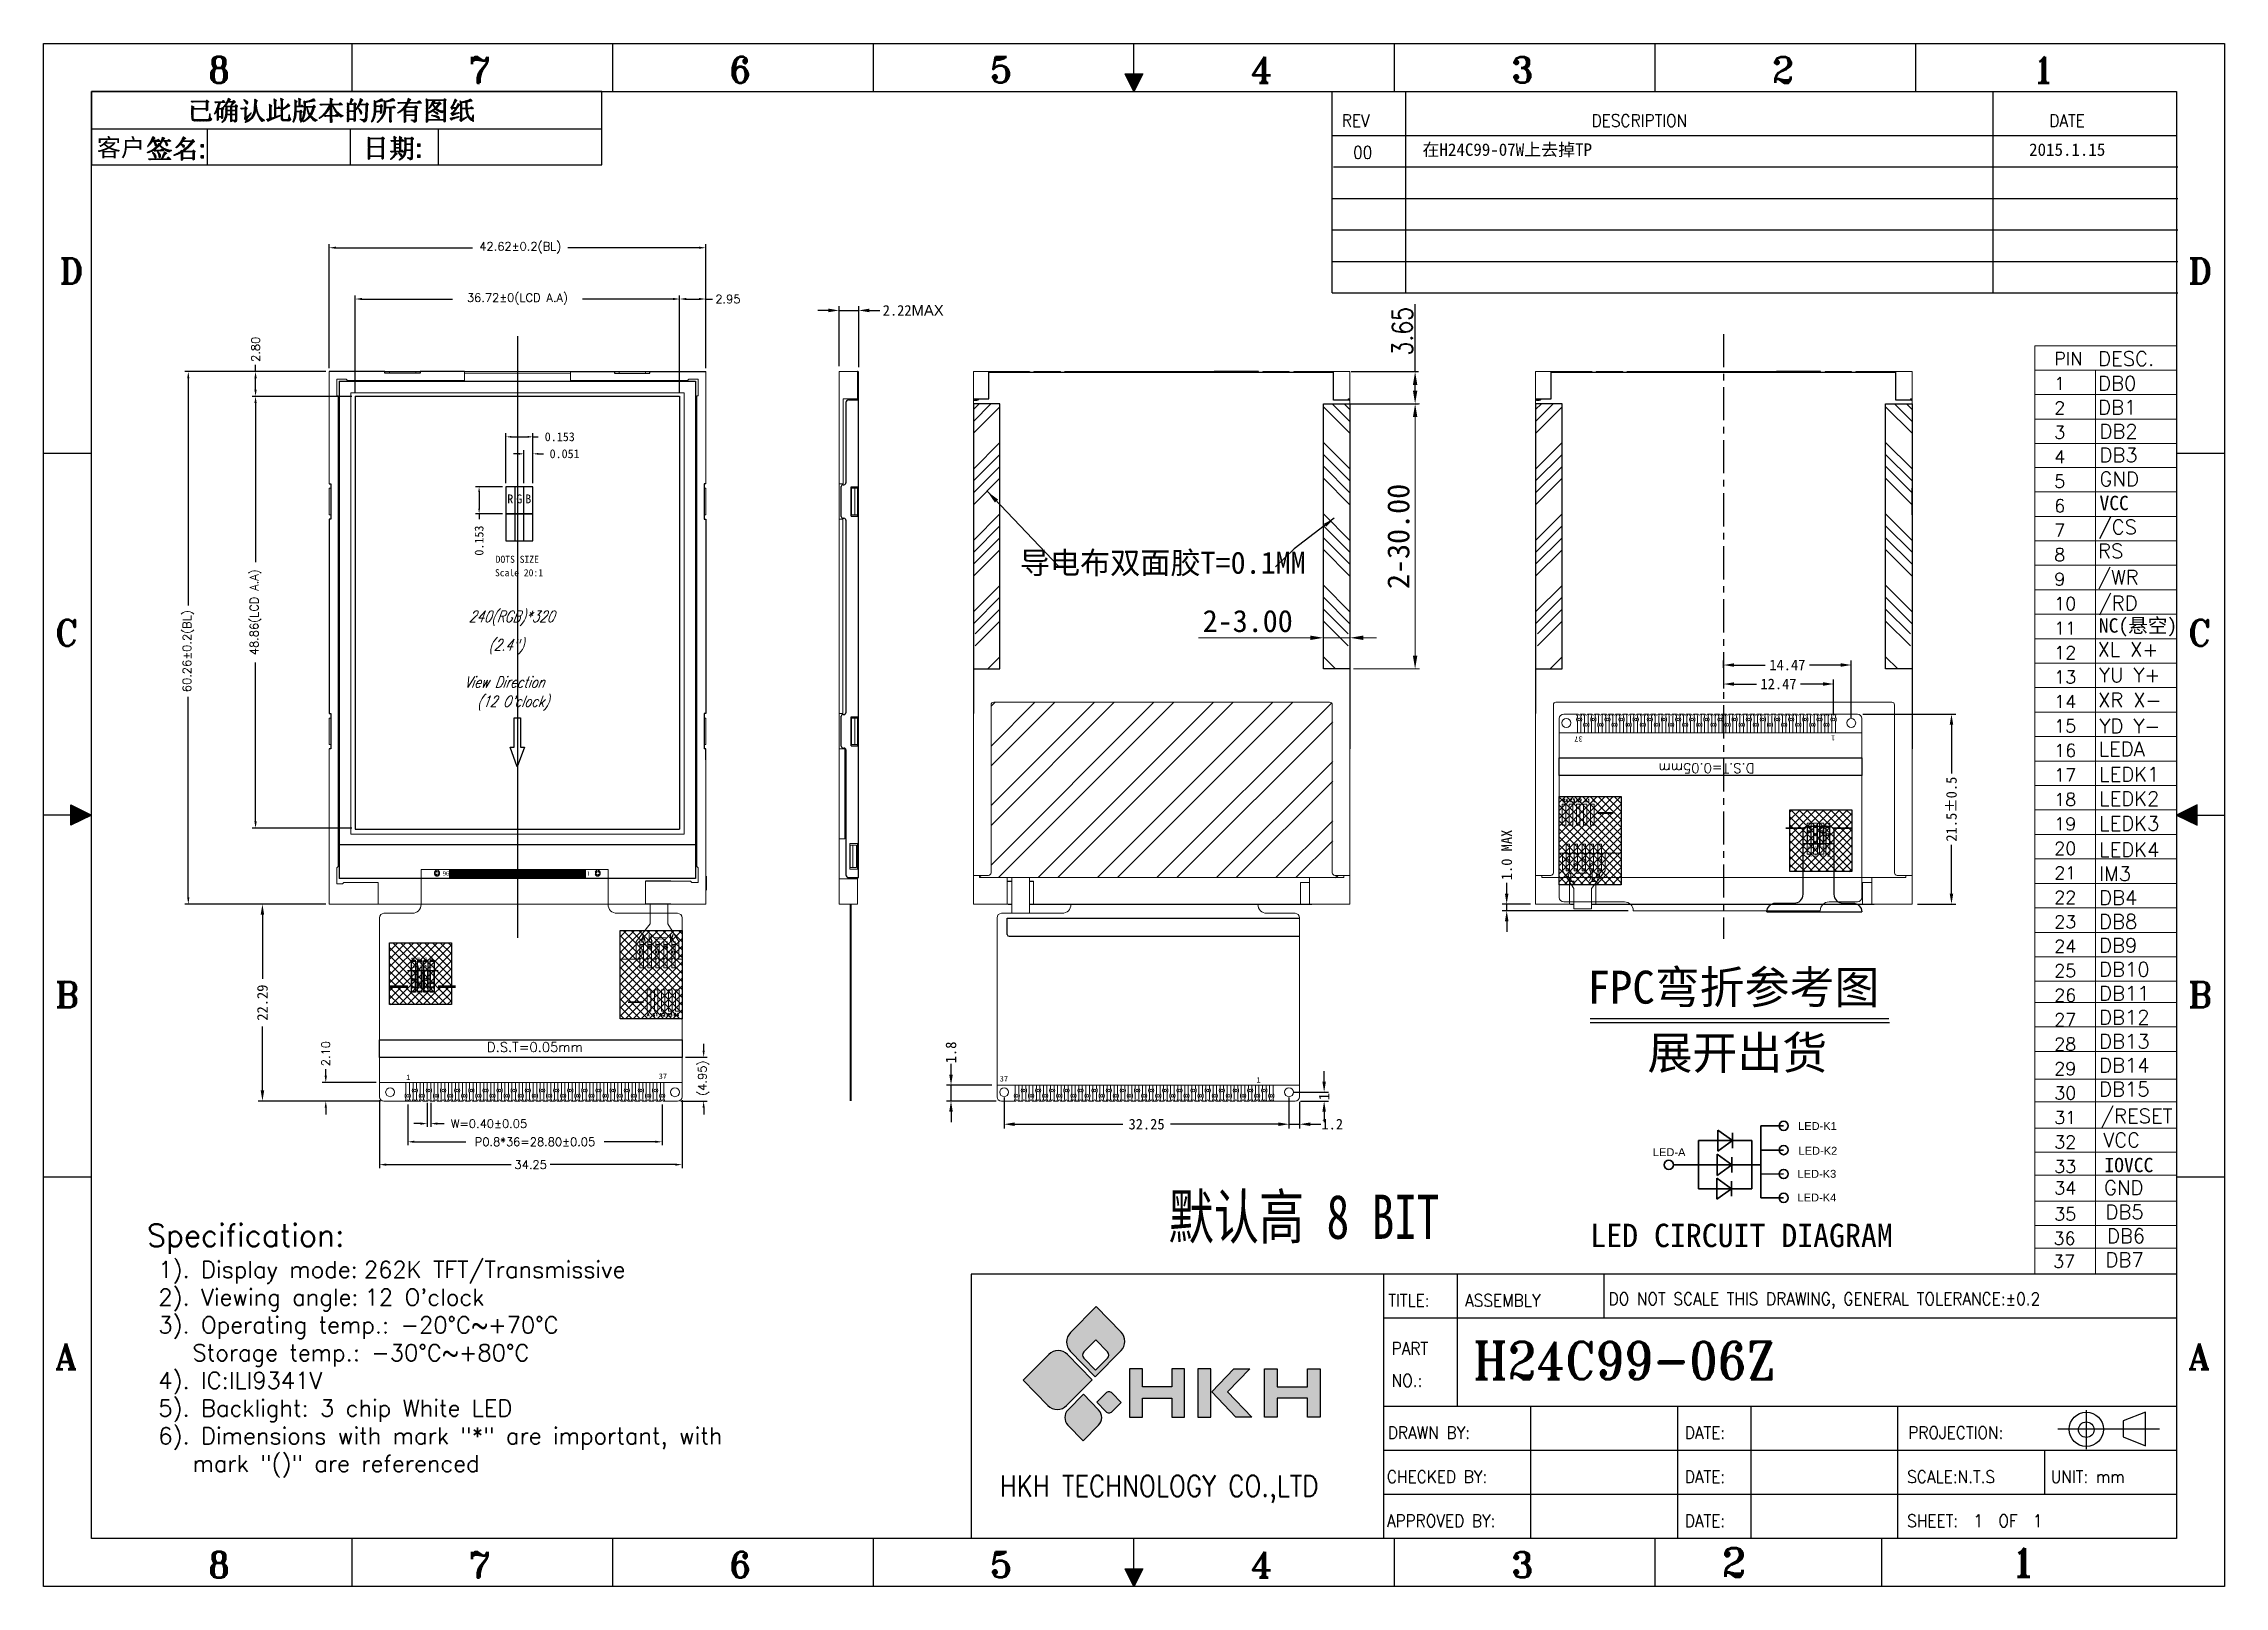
# Model space of a CAD drawing. Header units: millimetres. Extents: x 3053 to 3300, y 537 to 712.
import ezdxf
from ezdxf.enums import TextEntityAlignment as Align

# ---------------------------------------------------------------- set-up
doc = ezdxf.new("R2010")
doc.units = ezdxf.units.MM
doc.linetypes.add('CENTER', pattern=[0.6, 0.375, -0.075, 0.075, -0.075])
for name, color, linetype in [('1', 7, 'Continuous'), ('BL', 7, 'Continuous'), ('BORDER', 31, 'Continuous'), ('DIM', 102, 'Continuous'), ('LD', 6, 'Continuous'), ('mold', 7, 'Continuous'), ('OUTLINE', 5, 'Continuous'), ('tape', 3, 'Continuous'), ('title', 7, 'Continuous'), ('TP', 32, 'Continuous')]:
    doc.layers.add(name, color=color, linetype=linetype)
for name, color, linetype, lineweight in [('FPC', 30, 'Continuous', 9), ('Housing', 7, 'Continuous', 25), ('尺寸线层', 3, 'Continuous', 30), ('遮光纸', 21, 'Continuous', 9)]:
    doc.layers.add(name, color=color, linetype=linetype, lineweight=lineweight)
doc.styles.add('chj', font='txt.shx', dxfattribs={"width": 0.8})
doc.styles.add('HZ', font='SIMFANG.TTF')
doc.styles.add('ROMANC', font='romant.shx', dxfattribs={"width": 0.9})
doc.styles.add('romans', font='romans.shx')
doc.styles.get("Standard").update_dxf_attribs({"font": 'NSimSun.ttf'})
doc.styles.add('style3', font='SimSun.ttf')
doc.styles.add('仿宋', font='SIMFANG.TTF', dxfattribs={"height": 2.5})
doc.styles.add('宋体', font='SimSun.ttf', dxfattribs={"width": 0.75})
doc.styles.add('样式 1', font='romans.shx', dxfattribs={"width": 0.85})
doc.styles.add('样式 3', font='italict.shx', dxfattribs={"width": 0.85, "oblique": 10})
doc.styles.add('楷体', font='SIMKAI.TTF')
doc.styles.add('黑体', font='SIMKAI.TTF')
doc.dimstyles.new('ALL', dxfattribs={"dimtxt": 1.8, "dimasz": 1.3, "dimexe": 0.3, "dimexo": 0.3, "dimgap": 0.3, "dimtad": 1, "dimdsep": 46, "dimtxsty": 'Standard', "dimcen": 0.8, "dimadec": 0, "dimazin": 2, "dimtfac": 1, "dimtmove": 0, "dimatfit": 3, "dimfxl": 0, "dimarcsym": 0})
doc.dimstyles.new('chj', dxfattribs={"dimtxt": 2.3, "dimasz": 1.5, "dimexe": 0.396, "dimexo": 0.1375, "dimgap": 0.3, "dimtad": 1, "dimzin": 0, "dimdsep": 46, "dimtxsty": 'chj', "dimcen": 0, "dimclrd": 3, "dimclre": 3, "dimclrt": 3, "dimadec": 0, "dimazin": 0, "dimtfac": 1, "dimtofl": 0, "dimtmove": 0, "dimatfit": 3, "dimfxl": 0, "dimtzin": 0, "dimarcsym": 0})
doc.dimstyles.new('LCDDIM', dxfattribs={"dimscale": 1.9, "dimtxt": 0.5, "dimasz": 0.4, "dimexe": 0.2025, "dimexo": 0.2025, "dimgap": 0.162, "dimtad": 0, "dimzin": 0, "dimdsep": 46, "dimtxsty": 'romans', "dimcen": 1, "dimadec": 0, "dimazin": 0, "dimtfac": 1, "dimtofl": 0, "dimtmove": 0, "dimatfit": 3, "dimfxl": 0, "dimlwd": -1, "dimarcsym": 0})
doc.dimstyles.new('STANDARD$0', dxfattribs={"dimtxt": 1.2, "dimasz": 1.2, "dimexe": 0.5, "dimexo": 0.6, "dimgap": 0.3, "dimtad": 0, "dimzin": 9, "dimdsep": 46, "dimtxsty": 'Standard', "dimcen": -2, "dimclrd": 256, "dimclre": 256, "dimclrt": 256, "dimadec": 1, "dimazin": 2, "dimtp": 0.2, "dimtm": 0.2, "dimtfac": 0.5, "dimtmove": 0, "dimatfit": 3, "dimfxl": 0, "dimtolj": 2, "dimarcsym": 0})
doc.dimstyles.new('研发标准', dxfattribs={"dimtxt": 1.5, "dimasz": 1.5, "dimexe": 0.5, "dimexo": 0.5, "dimtad": 1, "dimzin": 1, "dimdsep": 46, "dimtxsty": 'HZ', "dimcen": 1, "dimclrd": 3, "dimclre": 3, "dimclrt": 3, "dimadec": 0, "dimazin": 0, "dimtm": 1e-09, "dimtfac": 0.7, "dimtmove": 0, "dimatfit": 3, "dimfxl": 0, "dimtolj": 1, "dimlwd": 15, "dimlwe": 15, "dimarcsym": 0})

msp = doc.modelspace()

# ---------------------------------------------------------------- texts
at = {"color": 1, "style": 'style3'}
msp.add_text('客户', height=1.9916, dxfattribs=at).set_placement((3059.021, 699.039))
at = {"color": 6, "style": 'romans'}
msp.add_text('D.S.T=0.05mm', height=1.08816, rotation=180, dxfattribs=at).set_placement((3246.652, 630.347))
msp.add_text('D.S.T=0.05mm', height=1.08816, dxfattribs=at).set_placement((3103.181, 597.71))
at = {"color": 1, "lineweight": 13, "extrusion": (0, 0, -1), "char_height": 0.8, "width": 7.78423, "attachment_point": 7, "text_direction": (-1, 0, 0)}
for s, insert in [('K', (3226.013, 617.509)), ('K', (3228.417, 617.548)), ('A', (3229.217, 617.54))]:
    msp.add_mtext(s, dxfattribs=dict(at, insert=insert))
at = {"color": 1, "lineweight": 13, "char_height": 0.8, "width": 7.78423, "attachment_point": 1}
for s, insert in [('A', (3120.617, 610.866)), ('K', (3121.416, 610.858)), ('K', (3123.821, 610.898))]:
    msp.add_mtext(s, dxfattribs=dict(at, insert=insert))
at = {"insert": (3180.338, 581.55), "char_height": 2.5, "width": 39.375, "attachment_point": 1, "style": '宋体'}
msp.add_mtext('{\\H2x;\\C1;默认高 8 BIT}', dxfattribs=at)
at = {"layer": 'BORDER', "style": 'ROMANC'}
for s, height, p in [('8', 2.909, (3071.594, 707.371)), ('7', 2.909, (3101.103, 707.371)), ('6', 2.909, (3130.612, 707.371)), ('5', 2.909, (3160.12, 707.371)), ('4', 2.909, (3189.629, 707.371)), ('3', 2.909, (3219.138, 707.371)), ('2', 2.909, (3248.647, 707.371)), ('1', 2.909, (3278.155, 707.371)), ('D', 2.909, (3054.749, 684.605)), ('D', 2.909, (3295.748, 684.605)), ('C', 2.909, (3054.274, 643.667)), ('C', 2.909, (3295.748, 643.667)), ('B', 2.909, (3054.274, 602.729)), ('B', 2.909, (3295.748, 602.729)), ('A', 2.909, (3054.274, 561.791)), ('A', 2.909, (3295.748, 561.791)), ('8', 2.909, (3071.594, 538.215)), ('7', 2.909, (3101.103, 538.215)), ('6', 2.909, (3130.612, 538.215)), ('5', 2.909, (3160.12, 538.215)), ('4', 2.909, (3189.629, 538.215)), ('3', 2.909, (3219.138, 538.215)), ('2', 3.233, (3242.956, 538.325)), ('1', 3.233, (3275.743, 538.325))]:
    msp.add_text(s, height=height, dxfattribs=at).set_placement(p)
at = {"layer": 'BORDER', "style": 'ROMANC', "width": 0.9}
for s, height, p in [('REV', 1.409, (3199.95, 701.953)), ('DESCRIPTION', 1.40905, (3228.234, 701.953)), ('DATE', 1.409, (3280.045, 701.953)), ('TITLE:', 1.409, (3205.214, 568.456)), ('DO NOT SCALE THIS DRAWING, GENERAL TOLERANCE:%%P0.2', 1.40905, (3230.151, 568.634)), ('PART', 1.409, (3205.595, 563.009)), ('NO.:', 1.409, (3205.595, 559.39)), ('DRAWN BY:', 1.409, (3205.167, 553.494)), ('DATE:', 1.409, (3238.777, 553.494)), ('PROJECTION:', 1.40905, (3264.082, 553.494)), ('CHECKED BY:', 1.40905, (3205.054, 548.506)), ('DATE:', 1.409, (3238.777, 548.506)), ('SCALE:N.T.S', 1.40905, (3263.955, 548.506)), ('UNIT: mm', 1.409, (3280.213, 548.506)), ('APPROVED BY:', 1.40905, (3205.054, 543.519)), ('DATE:', 1.409, (3238.777, 543.519)), ('SHEET:  1  OF  1', 1.40905, (3263.955, 543.519))]:
    msp.add_text(s, height=height, dxfattribs=at).set_placement(p, align=Align.BOTTOM_LEFT)
at = {"layer": 'BORDER', "color": 2, "style": 'ROMANC', "width": 0.9}
for s, height, p in [('00', 1.409, (3201.229, 698.352)), ('ASSEMBLY', 1.409, (3213.913, 568.456)), ('H24C99-06Z', 4.2271, (3214.811, 559.393))]:
    msp.add_text(s, height=height, dxfattribs=at).set_placement(p, align=Align.BOTTOM_LEFT)
at = {"layer": 'BORDER', "color": 2}
for s, height, p in [('在H24C99-07W上去掉TP', 1.40905, (3209.088, 698.67)), ('2015.1.15', 1.409, (3277.757, 698.67))]:
    msp.add_text(s, height=height, dxfattribs=at).set_placement(p, align=Align.BOTTOM_LEFT)
at = {"layer": 'BORDER', "color": 5, "lineweight": 9, "insert": (3064.683, 578.202), "char_height": 2.508929, "attachment_point": 1, "style": 'romans'}
msp.add_mtext('{\\C2;Specification:\\P\\H0.75x; 1). \\Fromans.shx|c1;Display mode:\\f??|b0|i0|c0|p54; \\Fromans.shx|c1;262K TFT/Transmissive\\P\\Fromans.shx|c0; 2). \\Fromans.shx|c1;Viewing angle:\\f??|b0|i0|c0|p54; \\Fromans.shx|c0;12 \\Fromans.shx|c1;O\'clock\\Fromans.shx|c0;\\P 3). Operating temp.: -20°C~+70°C  \\P    Storage temp.: -30°C~+80°C\\P 4). IC:ILI9341V\\P 5). Backlight: 3 chip White LED \\P 6). Dimensions with mark "*" are important, with \\P    mark "()" are referenced}', dxfattribs=at)
at = {"layer": 'FPC', "color": 2, "style": 'romans'}
for s, p in [('K4', (3224.95, 625.969)), ('K3', (3225.727, 625.969)), ('K2', (3226.494, 625.969)), ('K1', (3227.436, 625.969)), ('A ', (3228.282, 625.969)), ('A ', (3121.282, 601.735)), ('K1', (3121.927, 601.735)), ('K2', (3122.769, 601.735)), ('K3', (3123.536, 601.735)), ('K4', (3124.295, 601.735))]:
    msp.add_text(s, height=0.3529, dxfattribs=at).set_placement(p)
at = {"layer": 'FPC', "color": 2, "attachment_point": 1, "rotation": 180}
for s, insert, char_height, width in [('37', (3227.211, 632.799), 0.6, 0.48429), ('1', (3255.808, 632.93), 0.6, 0.48429), ('XR', (3253.181, 619.755), 0.25, 0.19898), ('YD', (3253.828, 619.76), 0.25, 0.19898), ('XL', (3254.552, 619.749), 0.25, 0.19898), ('YU', (3255.236, 619.746), 0.25, 0.19898), ('K', (3226.013, 617.009), 0.8, 7.78423), ('K', (3228.417, 617.048), 0.8, 7.78423), ('A', (3229.217, 617.04), 0.8, 7.78423)]:
    msp.add_mtext(s, dxfattribs=dict(at, insert=insert, char_height=char_height, width=width))
at = {"layer": 'FPC', "color": 2}
for s, insert, char_height, width, attachment_point in [('A', (3120.617, 611.016), 0.8, 7.78423, 1), ('K', (3121.416, 611.008), 0.8, 7.78423, 1), ('K', (3123.821, 611.048), 0.8, 7.78423, 1), ('YU', (3094.598, 608.411), 0.25, 0.19898, 1), ('YU', (3094.598, 608.311), 0.25, 0.19898, 1), ('XL', (3095.282, 608.408), 0.25, 0.19898, 1), ('XL', (3095.282, 608.308), 0.25, 0.19898, 1), ('YD', (3096.005, 608.397), 0.25, 0.19898, 1), ('YD', (3096.005, 608.297), 0.25, 0.19898, 1), ('XR', (3096.653, 608.401), 0.25, 0.19898, 1), ('XR', (3096.653, 608.301), 0.25, 0.19898, 1), ('1', (3094.025, 595.126), 0.6, 0.48429, 1), ('37', (3122.622, 595.258), 0.6, 0.48429, 1), ('37', (3162.168, 594.958), 0.6, 0.48429, 3), ('1', (3190.765, 594.826), 0.6, 0.48429, 3)]:
    msp.add_mtext(s, dxfattribs=dict(at, insert=insert, char_height=char_height, width=width, attachment_point=attachment_point))
at = {"layer": 'tape', "color": 0, "style": '楷体'}
msp.add_text('导电布双面胶T=0.1MM', height=2.5, dxfattribs=at).set_placement((3163.502, 651.805))
at = {"layer": 'TP', "char_height": 0.48, "width": 0.69081, "attachment_point": 1, "rotation": 180}
for s, insert in [('{\\H0.7x;XR}', (3253.211, 620.643)), ('{\\H0.7x;YD}', (3253.953, 620.637)), ('{\\H0.7x;XL}', (3254.56, 620.632)), ('{\\H0.7x;YU}', (3255.342, 620.634))]:
    msp.add_mtext(s, dxfattribs=dict(at, insert=insert))
at = {"layer": 'TP', "char_height": 0.48, "width": 0.69081, "attachment_point": 1}
for s, insert in [('{\\H0.7x;YU}', (3094.492, 607.522)), ('{\\H0.7x;XL}', (3095.273, 607.525)), ('{\\H0.7x;YD}', (3095.881, 607.519)), ('{\\H0.7x;XR}', (3096.623, 607.514))]:
    msp.add_mtext(s, dxfattribs=dict(at, insert=insert))

# ---------------------------------------------------------------- blocks, each defined once
blk = doc.blocks.new('*D16')
at = {"layer": 'Defpoints', "color": 0}
for p in [(3085.32, 674.68), (3069.37, 614.42), (3085.32, 614.42)]:
    blk.add_point(p, dxfattribs=at)
at = {"layer": 'DIM', "color": 0, "lineweight": -2}
for p, q in [((3084.93, 674.68), (3068.98, 674.68)), ((3084.93, 614.42), (3068.98, 614.42))]:
    blk.add_line(p, q, dxfattribs=at)
at = {"layer": 'DIM', "color": 0}
for p, q in [((3069.37, 673.92), (3069.37, 648.23)), ((3069.37, 615.18), (3069.37, 637.87))]:
    blk.add_line(p, q, dxfattribs=at)
for points in [[(3069.24, 673.92), (3069.49, 673.92), (3069.37, 674.68)], [(3069.24, 615.18), (3069.49, 615.18), (3069.37, 614.42)]]:
    blk.add_solid(points, dxfattribs=at)
at = {"layer": 'DIM', "color": 0, "insert": (3069.37, 643.05), "char_height": 0.95, "attachment_point": 5, "rotation": 90, "style": 'romans'}
blk.add_mtext('60.26{\\Ftxt.shx|c1;%%P0.2(BL)}', dxfattribs=at)
blk = doc.blocks.new('*D17')
at = {"layer": 'Defpoints', "color": 0}
for p in [(3127.94, 688.69), (3085.32, 674.68), (3127.94, 674.68)]:
    blk.add_point(p, dxfattribs=at)
at = {"layer": 'DIM', "color": 0, "lineweight": -2}
for p, q in [((3085.32, 675.07), (3085.32, 689.08)), ((3127.94, 675.07), (3127.94, 689.08))]:
    blk.add_line(p, q, dxfattribs=at)
at = {"layer": 'DIM', "color": 0}
for p, q in [((3086.08, 688.69), (3101.55, 688.69)), ((3127.18, 688.69), (3112.34, 688.69))]:
    blk.add_line(p, q, dxfattribs=at)
for points in [[(3086.08, 688.82), (3086.08, 688.57), (3085.32, 688.69)], [(3127.18, 688.82), (3127.18, 688.57), (3127.94, 688.69)]]:
    blk.add_solid(points, dxfattribs=at)
at = {"layer": 'DIM', "color": 0, "insert": (3106.95, 688.69), "char_height": 0.95, "attachment_point": 5, "style": 'romans'}
blk.add_mtext('42.62%%P0.2(BL)', dxfattribs=at)
blk = doc.blocks.new('*D5')
at = {"color": 0, "lineweight": -2, "transparency": 16777216}
for p, q in [((2649.55, 396.42), (2646.51, 396.42)), ((2646.91, 395.82), (2646.91, 393.96)), ((2649.55, 393.36), (2646.51, 393.36)), ((2646.91, 393.36), (2646.91, 392.76))]:
    blk.add_line(p, q, dxfattribs=at)
at = {"color": 0, "transparency": 16777216}
for points in [[(2646.81, 395.82), (2647.01, 395.82), (2646.91, 396.42)], [(2646.81, 393.96), (2647.01, 393.96), (2646.91, 393.36)]]:
    blk.add_solid(points, dxfattribs=at)
at = {"layer": 'Defpoints', "color": 0, "transparency": 16777216}
for p in [(2649.95, 396.42), (2646.91, 393.36), (2649.95, 393.36)]:
    blk.add_point(p, dxfattribs=at)
at = {"color": 0, "transparency": 16777216, "insert": (2646.91, 390.33), "char_height": 1, "attachment_point": 5, "rotation": 90}
blk.add_mtext('0.153', dxfattribs=at)
blk = doc.blocks.new('*D4')
at = {"color": 0, "lineweight": -2, "transparency": 16777216}
for p, q in [((2651.39, 400.15), (2650.79, 400.15)), ((2651.99, 396.82), (2651.99, 400.55)), ((2653.01, 396.82), (2653.01, 400.55)), ((2653.61, 400.15), (2654.21, 400.15))]:
    blk.add_line(p, q, dxfattribs=at)
at = {"color": 0, "transparency": 16777216}
for points in [[(2651.39, 400.25), (2651.39, 400.05), (2651.99, 400.15)], [(2653.61, 400.25), (2653.61, 400.05), (2653.01, 400.15)]]:
    blk.add_solid(points, dxfattribs=at)
at = {"layer": 'Defpoints', "color": 0, "transparency": 16777216}
for p in [(2653.01, 400.15), (2651.99, 396.42), (2653.01, 396.42)]:
    blk.add_point(p, dxfattribs=at)
at = {"color": 0, "transparency": 16777216, "insert": (2656.59, 400.15), "char_height": 1, "attachment_point": 5}
blk.add_mtext('0.051', dxfattribs=at)
blk = doc.blocks.new('*D3')
at = {"color": 0, "lineweight": -2, "transparency": 16777216}
for p, q in [((2649.95, 396.82), (2649.95, 402.47)), ((2653.01, 396.82), (2653.01, 402.47)), ((2650.55, 402.07), (2652.41, 402.07)), ((2653.01, 402.07), (2653.61, 402.07))]:
    blk.add_line(p, q, dxfattribs=at)
at = {"color": 0, "transparency": 16777216}
for points in [[(2650.55, 402.17), (2650.55, 401.97), (2649.95, 402.07)], [(2652.41, 402.17), (2652.41, 401.97), (2653.01, 402.07)]]:
    blk.add_solid(points, dxfattribs=at)
at = {"layer": 'Defpoints', "color": 0, "transparency": 16777216}
for p in [(2653.01, 402.07), (2649.95, 396.42), (2653.01, 396.42)]:
    blk.add_point(p, dxfattribs=at)
at = {"color": 0, "transparency": 16777216, "insert": (2656.04, 402.07), "char_height": 1, "attachment_point": 5}
blk.add_mtext('0.153', dxfattribs=at)
blk = doc.blocks.new('SADF')
at = {"layer": 'DIM', "color": 130}
for p, q in [((1799.03, 432.88), (1839.35, 432.88)), ((1799.03, 432.88), (1799.03, 376.62)), ((1839.35, 432.88), (1839.35, 376.62)), ((1800.83, 431.18), (1837.55, 431.18)), ((1800.83, 431.18), (1800.83, 382.22)), ((1837.55, 431.18), (1837.55, 382.22)), ((1839.35, 380.42), (1799.03, 380.42)), ((1800.83, 382.22), (1837.55, 382.22)), ((1839.35, 376.62), (1799.03, 376.62)), ((1809.98, 377.33), (1809.82, 377.33)), ((1809.98, 377.11), (1809.82, 377.11)), ((1809.98, 377.5), (1809.98, 377.33)), ((1809.98, 377.11), (1809.98, 376.94)), ((1810.2, 377.5), (1810.2, 377.33)), ((1810.37, 377.33), (1810.2, 377.33)), ((1810.2, 377.11), (1810.2, 376.94)), ((1810.37, 377.11), (1810.2, 377.11)), ((1811.54, 377.62), (1811.54, 376.82)), ((1811.65, 377.62), (1811.54, 377.62)), ((1811.65, 376.82), (1811.54, 376.82)), ((1811.65, 377.62), (1811.65, 376.82)), ((1811.81, 377.62), (1811.7, 377.62)), ((1811.7, 377.62), (1811.7, 376.82)), ((1811.81, 376.82), (1811.7, 376.82)), ((1811.81, 377.62), (1811.81, 376.82)), ((1811.97, 377.62), (1811.86, 377.62)), ((1811.86, 377.62), (1811.86, 376.82)), ((1811.97, 376.82), (1811.86, 376.82)), ((1811.97, 377.62), (1811.97, 376.82)), ((1812.13, 377.62), (1812.02, 377.62)), ((1812.02, 377.62), (1812.02, 376.82)), ((1812.13, 376.82), (1812.02, 376.82)), ((1812.13, 377.62), (1812.13, 376.82)), ((1812.29, 377.62), (1812.18, 377.62)), ((1812.18, 377.62), (1812.18, 376.82)), ((1812.29, 376.82), (1812.18, 376.82)), ((1812.29, 377.62), (1812.29, 376.82)), ((1812.45, 377.62), (1812.34, 377.62)), ((1812.34, 377.62), (1812.34, 376.82)), ((1812.45, 376.82), (1812.34, 376.82)), ((1812.45, 377.62), (1812.45, 376.82)), ((1812.61, 377.62), (1812.5, 377.62)), ((1812.5, 377.62), (1812.5, 376.82)), ((1812.61, 376.82), (1812.5, 376.82)), ((1812.61, 377.62), (1812.61, 376.82)), ((1812.77, 377.62), (1812.66, 377.62)), ((1812.66, 377.62), (1812.66, 376.82)), ((1812.77, 376.82), (1812.66, 376.82)), ((1812.77, 377.62), (1812.77, 376.82)), ((1812.93, 377.62), (1812.82, 377.62)), ((1812.82, 377.62), (1812.82, 376.82)), ((1812.93, 376.82), (1812.82, 376.82)), ((1812.93, 377.62), (1812.93, 376.82)), ((1813.09, 377.62), (1812.98, 377.62)), ((1812.98, 377.62), (1812.98, 376.82)), ((1813.09, 376.82), (1812.98, 376.82)), ((1813.09, 377.62), (1813.09, 376.82)), ((1813.25, 377.62), (1813.14, 377.62)), ((1813.14, 377.62), (1813.14, 376.82)), ((1813.25, 376.82), (1813.14, 376.82)), ((1813.25, 377.62), (1813.25, 376.82)), ((1813.41, 377.62), (1813.3, 377.62)), ((1813.3, 377.62), (1813.3, 376.82)), ((1813.41, 376.82), (1813.3, 376.82)), ((1813.41, 377.62), (1813.41, 376.82)), ((1813.57, 377.62), (1813.46, 377.62)), ((1813.46, 377.62), (1813.46, 376.82)), ((1813.57, 376.82), (1813.46, 376.82)), ((1813.57, 377.62), (1813.57, 376.82)), ((1813.73, 377.62), (1813.62, 377.62)), ((1813.62, 377.62), (1813.62, 376.82)), ((1813.73, 376.82), (1813.62, 376.82)), ((1813.73, 377.62), (1813.73, 376.82)), ((1813.89, 377.62), (1813.78, 377.62)), ((1813.78, 377.62), (1813.78, 376.82)), ((1813.89, 376.82), (1813.78, 376.82)), ((1813.89, 377.62), (1813.89, 376.82)), ((1814.05, 377.62), (1813.94, 377.62)), ((1813.94, 377.62), (1813.94, 376.82)), ((1814.05, 376.82), (1813.94, 376.82)), ((1814.05, 377.62), (1814.05, 376.82)), ((1814.21, 377.62), (1814.1, 377.62)), ((1814.1, 377.62), (1814.1, 376.82)), ((1814.21, 376.82), (1814.1, 376.82)), ((1814.21, 377.62), (1814.21, 376.82)), ((1814.37, 377.62), (1814.26, 377.62)), ((1814.26, 377.62), (1814.26, 376.82)), ((1814.37, 376.82), (1814.26, 376.82)), ((1814.37, 377.62), (1814.37, 376.82)), ((1814.53, 377.62), (1814.42, 377.62)), ((1814.42, 377.62), (1814.42, 376.82)), ((1814.53, 376.82), (1814.42, 376.82)), ((1814.53, 377.62), (1814.53, 376.82)), ((1814.69, 377.62), (1814.58, 377.62)), ((1814.58, 377.62), (1814.58, 376.82)), ((1814.69, 376.82), (1814.58, 376.82)), ((1814.69, 377.62), (1814.69, 376.82)), ((1814.85, 377.62), (1814.74, 377.62)), ((1814.74, 377.62), (1814.74, 376.82)), ((1814.85, 376.82), (1814.74, 376.82)), ((1814.85, 377.62), (1814.85, 376.82)), ((1815.01, 377.62), (1814.9, 377.62)), ((1814.9, 377.62), (1814.9, 376.82)), ((1815.01, 376.82), (1814.9, 376.82)), ((1815.01, 377.62), (1815.01, 376.82)), ((1815.17, 377.62), (1815.06, 377.62)), ((1815.06, 377.62), (1815.06, 376.82)), ((1815.17, 376.82), (1815.06, 376.82)), ((1815.17, 377.62), (1815.17, 376.82)), ((1815.33, 377.62), (1815.22, 377.62)), ((1815.22, 377.62), (1815.22, 376.82)), ((1815.33, 376.82), (1815.22, 376.82)), ((1815.33, 377.62), (1815.33, 376.82)), ((1815.49, 377.62), (1815.38, 377.62)), ((1815.38, 377.62), (1815.38, 376.82)), ((1815.49, 376.82), (1815.38, 376.82)), ((1815.49, 377.62), (1815.49, 376.82)), ((1815.65, 377.62), (1815.54, 377.62)), ((1815.54, 377.62), (1815.54, 376.82)), ((1815.65, 376.82), (1815.54, 376.82)), ((1815.65, 377.62), (1815.65, 376.82)), ((1815.81, 377.62), (1815.7, 377.62)), ((1815.7, 377.62), (1815.7, 376.82)), ((1815.81, 376.82), (1815.7, 376.82)), ((1815.81, 377.62), (1815.81, 376.82)), ((1815.97, 377.62), (1815.86, 377.62)), ((1815.86, 377.62), (1815.86, 376.82)), ((1815.97, 376.82), (1815.86, 376.82)), ((1815.97, 377.62), (1815.97, 376.82)), ((1816.13, 377.62), (1816.02, 377.62)), ((1816.02, 377.62), (1816.02, 376.82)), ((1816.13, 376.82), (1816.02, 376.82)), ((1816.13, 377.62), (1816.13, 376.82)), ((1816.29, 377.62), (1816.18, 377.62)), ((1816.18, 377.62), (1816.18, 376.82)), ((1816.29, 376.82), (1816.18, 376.82)), ((1816.29, 377.62), (1816.29, 376.82)), ((1816.45, 377.62), (1816.34, 377.62)), ((1816.34, 377.62), (1816.34, 376.82)), ((1816.45, 376.82), (1816.34, 376.82)), ((1816.45, 377.62), (1816.45, 376.82)), ((1816.61, 377.62), (1816.5, 377.62)), ((1816.5, 377.62), (1816.5, 376.82)), ((1816.61, 376.82), (1816.5, 376.82)), ((1816.61, 377.62), (1816.61, 376.82)), ((1816.77, 377.62), (1816.66, 377.62)), ((1816.66, 377.62), (1816.66, 376.82)), ((1816.77, 376.82), (1816.66, 376.82)), ((1816.77, 377.62), (1816.77, 376.82)), ((1816.93, 377.62), (1816.82, 377.62)), ((1816.82, 377.62), (1816.82, 376.82)), ((1816.93, 376.82), (1816.82, 376.82)), ((1816.93, 377.62), (1816.93, 376.82)), ((1817.09, 377.62), (1816.98, 377.62)), ((1816.98, 377.62), (1816.98, 376.82)), ((1817.09, 376.82), (1816.98, 376.82)), ((1817.09, 377.62), (1817.09, 376.82)), ((1817.25, 377.62), (1817.14, 377.62)), ((1817.14, 377.62), (1817.14, 376.82)), ((1817.25, 376.82), (1817.14, 376.82)), ((1817.25, 377.62), (1817.25, 376.82)), ((1817.41, 377.62), (1817.3, 377.62)), ((1817.3, 377.62), (1817.3, 376.82)), ((1817.41, 376.82), (1817.3, 376.82)), ((1817.41, 377.62), (1817.41, 376.82)), ((1817.57, 377.62), (1817.46, 377.62)), ((1817.46, 377.62), (1817.46, 376.82)), ((1817.57, 376.82), (1817.46, 376.82)), ((1817.57, 377.62), (1817.57, 376.82)), ((1817.73, 377.62), (1817.62, 377.62)), ((1817.62, 377.62), (1817.62, 376.82)), ((1817.73, 376.82), (1817.62, 376.82)), ((1817.73, 377.62), (1817.73, 376.82)), ((1817.89, 377.62), (1817.78, 377.62)), ((1817.78, 377.62), (1817.78, 376.82)), ((1817.89, 376.82), (1817.78, 376.82)), ((1817.89, 377.62), (1817.89, 376.82)), ((1818.05, 377.62), (1817.94, 377.62)), ((1817.94, 377.62), (1817.94, 376.82)), ((1818.05, 376.82), (1817.94, 376.82)), ((1818.05, 377.62), (1818.05, 376.82)), ((1818.21, 377.62), (1818.1, 377.62)), ((1818.1, 377.62), (1818.1, 376.82)), ((1818.21, 376.82), (1818.1, 376.82)), ((1818.21, 377.62), (1818.21, 376.82)), ((1818.37, 377.62), (1818.26, 377.62)), ((1818.26, 377.62), (1818.26, 376.82)), ((1818.37, 376.82), (1818.26, 376.82)), ((1818.37, 377.62), (1818.37, 376.82)), ((1818.53, 377.62), (1818.42, 377.62)), ((1818.42, 377.62), (1818.42, 376.82)), ((1818.53, 376.82), (1818.42, 376.82)), ((1818.53, 377.62), (1818.53, 376.82)), ((1818.69, 377.62), (1818.58, 377.62)), ((1818.58, 377.62), (1818.58, 376.82)), ((1818.69, 376.82), (1818.58, 376.82)), ((1818.69, 377.62), (1818.69, 376.82)), ((1818.85, 377.62), (1818.74, 377.62)), ((1818.74, 377.62), (1818.74, 376.82)), ((1818.85, 376.82), (1818.74, 376.82)), ((1818.85, 377.62), (1818.85, 376.82)), ((1819.01, 377.62), (1818.9, 377.62)), ((1818.9, 377.62), (1818.9, 376.82)), ((1819.01, 376.82), (1818.9, 376.82)), ((1819.01, 377.62), (1819.01, 376.82)), ((1819.17, 377.62), (1819.06, 377.62)), ((1819.06, 377.62), (1819.06, 376.82)), ((1819.17, 376.82), (1819.06, 376.82)), ((1819.17, 377.62), (1819.17, 376.82)), ((1819.33, 377.62), (1819.22, 377.62)), ((1819.22, 377.62), (1819.22, 376.82)), ((1819.33, 376.82), (1819.22, 376.82)), ((1819.33, 377.62), (1819.33, 376.82)), ((1819.49, 377.62), (1819.38, 377.62)), ((1819.38, 377.62), (1819.38, 376.82)), ((1819.49, 376.82), (1819.38, 376.82)), ((1819.49, 377.62), (1819.49, 376.82)), ((1819.65, 377.62), (1819.54, 377.62)), ((1819.54, 377.62), (1819.54, 376.82)), ((1819.65, 376.82), (1819.54, 376.82)), ((1819.65, 377.62), (1819.65, 376.82)), ((1819.81, 377.62), (1819.7, 377.62)), ((1819.7, 377.62), (1819.7, 376.82)), ((1819.81, 376.82), (1819.7, 376.82)), ((1819.81, 377.62), (1819.81, 376.82)), ((1819.97, 377.62), (1819.86, 377.62)), ((1819.86, 377.62), (1819.86, 376.82)), ((1819.97, 376.82), (1819.86, 376.82)), ((1819.97, 377.62), (1819.97, 376.82)), ((1820.13, 377.62), (1820.02, 377.62)), ((1820.02, 377.62), (1820.02, 376.82)), ((1820.13, 376.82), (1820.02, 376.82)), ((1820.13, 377.62), (1820.13, 376.82)), ((1820.29, 377.62), (1820.18, 377.62)), ((1820.18, 377.62), (1820.18, 376.82)), ((1820.29, 376.82), (1820.18, 376.82)), ((1820.29, 377.62), (1820.29, 376.82)), ((1820.45, 377.62), (1820.34, 377.62)), ((1820.34, 377.62), (1820.34, 376.82)), ((1820.45, 376.82), (1820.34, 376.82)), ((1820.45, 377.62), (1820.45, 376.82)), ((1820.61, 377.62), (1820.5, 377.62)), ((1820.5, 377.62), (1820.5, 376.82)), ((1820.61, 376.82), (1820.5, 376.82)), ((1820.61, 377.62), (1820.61, 376.82)), ((1820.77, 377.62), (1820.66, 377.62)), ((1820.66, 377.62), (1820.66, 376.82)), ((1820.77, 376.82), (1820.66, 376.82)), ((1820.77, 377.62), (1820.77, 376.82)), ((1820.93, 377.62), (1820.82, 377.62)), ((1820.82, 377.62), (1820.82, 376.82)), ((1820.93, 376.82), (1820.82, 376.82)), ((1820.93, 377.62), (1820.93, 376.82)), ((1821.09, 377.62), (1820.98, 377.62)), ((1820.98, 377.62), (1820.98, 376.82)), ((1821.09, 376.82), (1820.98, 376.82)), ((1821.09, 377.62), (1821.09, 376.82)), ((1821.25, 377.62), (1821.14, 377.62)), ((1821.14, 377.62), (1821.14, 376.82)), ((1821.25, 376.82), (1821.14, 376.82)), ((1821.25, 377.62), (1821.25, 376.82)), ((1821.41, 377.62), (1821.3, 377.62)), ((1821.3, 377.62), (1821.3, 376.82)), ((1821.41, 376.82), (1821.3, 376.82)), ((1821.41, 377.62), (1821.41, 376.82)), ((1821.57, 377.62), (1821.46, 377.62)), ((1821.46, 377.62), (1821.46, 376.82)), ((1821.57, 376.82), (1821.46, 376.82)), ((1821.57, 377.62), (1821.57, 376.82)), ((1821.73, 377.62), (1821.62, 377.62)), ((1821.62, 377.62), (1821.62, 376.82)), ((1821.73, 376.82), (1821.62, 376.82)), ((1821.73, 377.62), (1821.73, 376.82)), ((1821.89, 377.62), (1821.78, 377.62)), ((1821.78, 377.62), (1821.78, 376.82)), ((1821.89, 376.82), (1821.78, 376.82)), ((1821.89, 377.62), (1821.89, 376.82)), ((1822.05, 377.62), (1821.94, 377.62)), ((1821.94, 377.62), (1821.94, 376.82)), ((1822.05, 376.82), (1821.94, 376.82)), ((1822.05, 377.62), (1822.05, 376.82)), ((1822.21, 377.62), (1822.1, 377.62)), ((1822.1, 377.62), (1822.1, 376.82)), ((1822.21, 376.82), (1822.1, 376.82)), ((1822.21, 377.62), (1822.21, 376.82)), ((1822.37, 377.62), (1822.26, 377.62)), ((1822.26, 377.62), (1822.26, 376.82)), ((1822.37, 376.82), (1822.26, 376.82)), ((1822.37, 377.62), (1822.37, 376.82)), ((1822.53, 377.62), (1822.42, 377.62)), ((1822.42, 377.62), (1822.42, 376.82)), ((1822.53, 376.82), (1822.42, 376.82)), ((1822.53, 377.62), (1822.53, 376.82)), ((1822.69, 377.62), (1822.58, 377.62)), ((1822.58, 377.62), (1822.58, 376.82)), ((1822.69, 376.82), (1822.58, 376.82)), ((1822.69, 377.62), (1822.69, 376.82)), ((1822.85, 377.62), (1822.74, 377.62)), ((1822.74, 377.62), (1822.74, 376.82)), ((1822.85, 376.82), (1822.74, 376.82)), ((1822.85, 377.62), (1822.85, 376.82)), ((1823.01, 377.62), (1822.9, 377.62)), ((1822.9, 377.62), (1822.9, 376.82)), ((1823.01, 376.82), (1822.9, 376.82)), ((1823.01, 377.62), (1823.01, 376.82)), ((1823.17, 377.62), (1823.06, 377.62)), ((1823.06, 377.62), (1823.06, 376.82)), ((1823.17, 376.82), (1823.06, 376.82)), ((1823.17, 377.62), (1823.17, 376.82)), ((1823.33, 377.62), (1823.22, 377.62)), ((1823.22, 377.62), (1823.22, 376.82)), ((1823.33, 376.82), (1823.22, 376.82)), ((1823.33, 377.62), (1823.33, 376.82)), ((1823.49, 377.62), (1823.38, 377.62)), ((1823.38, 377.62), (1823.38, 376.82)), ((1823.49, 376.82), (1823.38, 376.82)), ((1823.49, 377.62), (1823.49, 376.82)), ((1823.65, 377.62), (1823.54, 377.62)), ((1823.54, 377.62), (1823.54, 376.82)), ((1823.65, 376.82), (1823.54, 376.82)), ((1823.65, 377.62), (1823.65, 376.82)), ((1823.81, 377.62), (1823.7, 377.62)), ((1823.7, 377.62), (1823.7, 376.82)), ((1823.81, 376.82), (1823.7, 376.82)), ((1823.81, 377.62), (1823.81, 376.82)), ((1823.97, 377.62), (1823.86, 377.62)), ((1823.86, 377.62), (1823.86, 376.82)), ((1823.97, 376.82), (1823.86, 376.82)), ((1823.97, 377.62), (1823.97, 376.82)), ((1824.13, 377.62), (1824.02, 377.62)), ((1824.02, 377.62), (1824.02, 376.82)), ((1824.13, 376.82), (1824.02, 376.82)), ((1824.13, 377.62), (1824.13, 376.82)), ((1824.29, 377.62), (1824.18, 377.62)), ((1824.18, 377.62), (1824.18, 376.82)), ((1824.29, 376.82), (1824.18, 376.82)), ((1824.29, 377.62), (1824.29, 376.82)), ((1824.45, 377.62), (1824.34, 377.62)), ((1824.34, 377.62), (1824.34, 376.82)), ((1824.45, 376.82), (1824.34, 376.82)), ((1824.45, 377.62), (1824.45, 376.82)), ((1824.61, 377.62), (1824.5, 377.62)), ((1824.5, 377.62), (1824.5, 376.82)), ((1824.61, 376.82), (1824.5, 376.82)), ((1824.61, 377.62), (1824.61, 376.82)), ((1824.77, 377.62), (1824.66, 377.62)), ((1824.66, 377.62), (1824.66, 376.82)), ((1824.77, 376.82), (1824.66, 376.82)), ((1824.77, 377.62), (1824.77, 376.82)), ((1824.93, 377.62), (1824.82, 377.62)), ((1824.82, 377.62), (1824.82, 376.82)), ((1824.93, 376.82), (1824.82, 376.82)), ((1824.93, 377.62), (1824.93, 376.82)), ((1825.09, 377.62), (1824.98, 377.62)), ((1824.98, 377.62), (1824.98, 376.82)), ((1825.09, 376.82), (1824.98, 376.82)), ((1825.09, 377.62), (1825.09, 376.82)), ((1825.25, 377.62), (1825.14, 377.62)), ((1825.14, 377.62), (1825.14, 376.82)), ((1825.25, 376.82), (1825.14, 376.82)), ((1825.25, 377.62), (1825.25, 376.82)), ((1825.41, 377.62), (1825.3, 377.62)), ((1825.3, 377.62), (1825.3, 376.82)), ((1825.41, 376.82), (1825.3, 376.82)), ((1825.41, 377.62), (1825.41, 376.82)), ((1825.57, 377.62), (1825.46, 377.62)), ((1825.46, 377.62), (1825.46, 376.82)), ((1825.57, 376.82), (1825.46, 376.82)), ((1825.57, 377.62), (1825.57, 376.82)), ((1825.73, 377.62), (1825.62, 377.62)), ((1825.62, 377.62), (1825.62, 376.82)), ((1825.73, 376.82), (1825.62, 376.82)), ((1825.73, 377.62), (1825.73, 376.82)), ((1825.89, 377.62), (1825.78, 377.62)), ((1825.78, 377.62), (1825.78, 376.82)), ((1825.89, 376.82), (1825.78, 376.82)), ((1825.89, 377.62), (1825.89, 376.82)), ((1826.05, 377.62), (1825.94, 377.62)), ((1825.94, 377.62), (1825.94, 376.82)), ((1826.05, 376.82), (1825.94, 376.82)), ((1826.05, 377.62), (1826.05, 376.82)), ((1826.21, 377.62), (1826.1, 377.62)), ((1826.1, 377.62), (1826.1, 376.82)), ((1826.21, 376.82), (1826.1, 376.82)), ((1826.21, 377.62), (1826.21, 376.82)), ((1826.37, 377.62), (1826.26, 377.62)), ((1826.26, 377.62), (1826.26, 376.82)), ((1826.37, 376.82), (1826.26, 376.82)), ((1826.37, 377.62), (1826.37, 376.82)), ((1826.53, 377.62), (1826.42, 377.62)), ((1826.42, 377.62), (1826.42, 376.82)), ((1826.53, 376.82), (1826.42, 376.82)), ((1826.53, 377.62), (1826.53, 376.82)), ((1826.69, 377.62), (1826.58, 377.62)), ((1826.58, 377.62), (1826.58, 376.82)), ((1826.69, 376.82), (1826.58, 376.82)), ((1826.69, 377.62), (1826.69, 376.82)), ((1826.85, 377.62), (1826.74, 377.62)), ((1826.74, 377.62), (1826.74, 376.82)), ((1826.85, 376.82), (1826.74, 376.82)), ((1826.85, 377.62), (1826.85, 376.82)), ((1828.02, 377.33), (1828.18, 377.33)), ((1828.02, 377.11), (1828.18, 377.11)), ((1828.18, 377.5), (1828.18, 377.33)), ((1828.18, 377.11), (1828.18, 376.94)), ((1828.4, 377.5), (1828.4, 377.33)), ((1828.4, 377.33), (1828.57, 377.33)), ((1828.4, 377.11), (1828.4, 376.94)), ((1828.4, 377.11), (1828.57, 377.11))]:
    blk.add_line(p, q, dxfattribs=at)
for centre, start, end in [((1810.09, 377.22), 111.5102, 158.4898), ((1810.09, 377.22), 201.5102, 248.4898), ((1810.09, 377.22), 21.5102, 68.4898), ((1810.09, 377.22), 291.5102, 338.4898), ((1828.29, 377.22), 111.5102, 158.4898), ((1828.29, 377.22), 201.5102, 248.4898), ((1828.29, 377.22), 21.5102, 68.4898), ((1828.29, 377.22), 291.5102, 338.4898)]:
    blk.add_arc(centre, 0.3, start, end, dxfattribs=at)
blk = doc.blocks.new('7-7')
h = blk.add_hatch()
h.set_pattern_fill('ANSI37', color=2, scale=0.2, style=0)
h.paths.add_polyline_path([(3283.67, 313.74), (3283.67, 320.74), (3276.67, 320.74), (3276.67, 313.74)])
at = {"color": 2}
for p, q in [((3276.67, 313.74), (3276.67, 320.74)), ((3276.67, 320.74), (3283.67, 320.74)), ((3283.67, 320.74), (3283.67, 313.74)), ((3283.67, 313.74), (3276.67, 313.74))]:
    blk.add_line(p, q, dxfattribs=at)
blk = doc.blocks.new('*D18')
at = {"layer": 'Defpoints', "color": 0}
for p in [(3258.32, 635.92), (3268.97, 635.92), (3264.52, 614.42)]:
    blk.add_point(p, dxfattribs=at)
at = {"layer": 'DIM', "lineweight": -2}
for p, q in [((3258.92, 635.92), (3269.47, 635.92)), ((3268.97, 634.72), (3268.97, 629.21)), ((3268.97, 615.62), (3268.97, 621.13)), ((3265.12, 614.42), (3269.47, 614.42))]:
    blk.add_line(p, q, dxfattribs=at)
at = {"layer": 'DIM'}
for points in [[(3268.77, 634.72), (3269.17, 634.72), (3268.97, 635.92)], [(3268.77, 615.62), (3269.17, 615.62), (3268.97, 614.42)]]:
    blk.add_solid(points, dxfattribs=at)
at = {"layer": 'DIM', "insert": (3268.97, 625.17), "char_height": 1.2, "attachment_point": 5, "rotation": 90}
blk.add_mtext('\\A2;21.5%%p0.5', dxfattribs=at)
blk = doc.blocks.new('*D19')
at = {"layer": 'Defpoints', "color": 0}
for p in [(3218.62, 614.42), (3221.9, 614.42), (3232.95, 613.67)]:
    blk.add_point(p, dxfattribs=at)
at = {"layer": 'DIM', "lineweight": -2}
for p, q in [((3218.62, 615.62), (3218.62, 616.82)), ((3221.3, 614.42), (3218.12, 614.42)), ((3232.35, 613.67), (3218.12, 613.67)), ((3218.62, 613.67), (3218.62, 614.42)), ((3218.62, 612.47), (3218.62, 611.27))]:
    blk.add_line(p, q, dxfattribs=at)
at = {"layer": 'DIM'}
for points in [[(3218.42, 615.62), (3218.82, 615.62), (3218.62, 614.42)], [(3218.42, 612.47), (3218.82, 612.47), (3218.62, 613.67)]]:
    blk.add_solid(points, dxfattribs=at)
at = {"layer": 'DIM', "insert": (3218.62, 619.99), "char_height": 1.2, "attachment_point": 5, "rotation": 90}
blk.add_mtext('\\A2;1.0 MAX', dxfattribs=at)
blk = doc.blocks.new('*D23')
at = {"layer": 'Defpoints', "color": 0}
for p in [(3091.01, 592.64), (3125.26, 592.64), (3125.26, 584.95)]:
    blk.add_point(p, dxfattribs=at)
at = {"layer": 'DIM', "color": 0, "lineweight": -2}
for p, q in [((3091.01, 592.25), (3091.01, 584.56)), ((3125.26, 592.25), (3125.26, 584.56))]:
    blk.add_line(p, q, dxfattribs=at)
at = {"layer": 'DIM', "color": 0}
for p, q in [((3091.77, 584.95), (3105.93, 584.95)), ((3124.5, 584.95), (3110.34, 584.95))]:
    blk.add_line(p, q, dxfattribs=at)
for points in [[(3091.77, 585.07), (3091.77, 584.82), (3091.01, 584.95)], [(3124.5, 585.07), (3124.5, 584.82), (3125.26, 584.95)]]:
    blk.add_solid(points, dxfattribs=at)
at = {"layer": 'DIM', "color": 0, "insert": (3108.13, 584.95), "char_height": 0.95, "attachment_point": 5, "style": 'romans'}
blk.add_mtext('34.25', dxfattribs=at)
blk = doc.blocks.new('*D22')
at = {"layer": 'Defpoints', "color": 0}
for p in [(3094.21, 592.14), (3123.01, 592.14), (3123.01, 587.53)]:
    blk.add_point(p, dxfattribs=at)
at = {"layer": 'DIM', "color": 0, "lineweight": -2}
for p, q in [((3094.21, 591.75), (3094.21, 587.15)), ((3123.01, 591.75), (3123.01, 587.15))]:
    blk.add_line(p, q, dxfattribs=at)
at = {"layer": 'DIM', "color": 0}
for p, q in [((3094.97, 587.53), (3100.79, 587.53)), ((3122.25, 587.53), (3116.43, 587.53))]:
    blk.add_line(p, q, dxfattribs=at)
for points in [[(3094.97, 587.66), (3094.97, 587.41), (3094.21, 587.53)], [(3122.25, 587.66), (3122.25, 587.41), (3123.01, 587.53)]]:
    blk.add_solid(points, dxfattribs=at)
at = {"layer": 'DIM', "color": 0, "insert": (3108.61, 587.53), "char_height": 0.95, "attachment_point": 5, "style": 'romans'}
blk.add_mtext('P0.8*36=28.80%%p0.05', dxfattribs=at)
blk = doc.blocks.new('*D21')
at = {"layer": 'Defpoints', "color": 0}
for p in [(3096.41, 592.33), (3096.81, 592.33), (3096.81, 589.59)]:
    blk.add_point(p, dxfattribs=at)
at = {"layer": 'DIM', "color": 0, "lineweight": -2}
for p, q in [((3096.41, 591.94), (3096.41, 589.21)), ((3096.81, 591.94), (3096.81, 589.21))]:
    blk.add_line(p, q, dxfattribs=at)
at = {"layer": 'DIM', "color": 0}
for p, q in [((3095.65, 589.59), (3094.89, 589.59)), ((3097.57, 589.59), (3098.33, 589.59))]:
    blk.add_line(p, q, dxfattribs=at)
for points in [[(3095.65, 589.72), (3095.65, 589.46), (3096.41, 589.59)], [(3097.57, 589.72), (3097.57, 589.46), (3096.81, 589.59)]]:
    blk.add_solid(points, dxfattribs=at)
at = {"layer": 'DIM', "color": 0, "insert": (3103.41, 589.59), "char_height": 0.95, "attachment_point": 5, "style": 'romans'}
blk.add_mtext('W=0.40%%p0.05', dxfattribs=at)
blk = doc.blocks.new('*D24')
at = {"layer": 'Defpoints', "color": 0}
for p in [(3084.93, 594.24), (3091.01, 594.24), (3091.51, 592.14)]:
    blk.add_point(p, dxfattribs=at)
at = {"layer": 'DIM', "color": 0}
for p, q in [((3084.93, 595), (3084.93, 595.76)), ((3084.93, 591.38), (3084.93, 590.62))]:
    blk.add_line(p, q, dxfattribs=at)
at = {"layer": 'DIM', "color": 0, "lineweight": -2}
for p, q in [((3090.62, 594.24), (3084.54, 594.24)), ((3091.12, 592.14), (3084.54, 592.14))]:
    blk.add_line(p, q, dxfattribs=at)
at = {"layer": 'DIM', "color": 0}
for points in [[(3084.8, 595), (3085.06, 595), (3084.93, 594.24)], [(3084.8, 591.38), (3085.06, 591.38), (3084.93, 592.14)]]:
    blk.add_solid(points, dxfattribs=at)
at = {"layer": 'DIM', "color": 0, "insert": (3084.93, 597.51), "char_height": 0.95, "attachment_point": 5, "rotation": 90, "style": 'romans'}
blk.add_mtext('2.10', dxfattribs=at)
blk = doc.blocks.new('*D20')
at = {"layer": 'Defpoints', "color": 0}
for p in [(3125.26, 597.09), (3127.71, 597.09), (3124.76, 592.14)]:
    blk.add_point(p, dxfattribs=at)
at = {"layer": 'DIM', "color": 0}
for p, q in [((3127.71, 597.85), (3127.71, 598.61)), ((3127.71, 591.38), (3127.71, 590.62))]:
    blk.add_line(p, q, dxfattribs=at)
at = {"layer": 'DIM', "color": 0, "lineweight": -2}
for p, q in [((3125.64, 597.09), (3128.09, 597.09)), ((3125.14, 592.14), (3128.09, 592.14))]:
    blk.add_line(p, q, dxfattribs=at)
at = {"layer": 'DIM', "color": 0}
for points in [[(3127.58, 597.85), (3127.83, 597.85), (3127.71, 597.09)], [(3127.58, 591.38), (3127.83, 591.38), (3127.71, 592.14)]]:
    blk.add_solid(points, dxfattribs=at)
at = {"layer": 'DIM', "color": 0, "insert": (3127.71, 594.73), "char_height": 0.95, "attachment_point": 5, "rotation": 90, "style": 'romans'}
blk.add_mtext('(4.95)', dxfattribs=at)
blk = doc.blocks.new('*D25')
at = {"layer": 'Defpoints', "color": 0}
for p in [(3084.27, 614.42), (3077.76, 592.14), (3091.51, 592.14)]:
    blk.add_point(p, dxfattribs=at)
at = {"layer": 'DIM', "lineweight": -2}
for p, q in [((3083.67, 614.42), (3077.26, 614.42)), ((3077.76, 613.22), (3077.76, 605.98)), ((3077.76, 593.34), (3077.76, 600.58)), ((3090.91, 592.14), (3077.26, 592.14))]:
    blk.add_line(p, q, dxfattribs=at)
at = {"layer": 'DIM'}
for points in [[(3077.56, 613.22), (3077.96, 613.22), (3077.76, 614.42)], [(3077.56, 593.34), (3077.96, 593.34), (3077.76, 592.14)]]:
    blk.add_solid(points, dxfattribs=at)
at = {"layer": 'DIM', "insert": (3077.76, 603.28), "char_height": 1.2, "attachment_point": 5, "rotation": 90}
blk.add_mtext('\\A2;22.29', dxfattribs=at)
blk = doc.blocks.new('*D30')
at = {"layer": 'Defpoints', "color": 0}
for p in [(3124.99, 682.89), (3088.27, 671.88), (3124.99, 671.98)]:
    blk.add_point(p, dxfattribs=at)
at = {"layer": 'DIM', "color": 0, "lineweight": -2}
for p, q in [((3088.27, 672.27), (3088.27, 683.28)), ((3124.99, 672.37), (3124.99, 683.28))]:
    blk.add_line(p, q, dxfattribs=at)
at = {"layer": 'DIM', "color": 0}
for p, q in [((3089.03, 682.89), (3099.28, 682.89)), ((3124.23, 682.89), (3113.98, 682.89))]:
    blk.add_line(p, q, dxfattribs=at)
for points in [[(3089.03, 683.02), (3089.03, 682.77), (3088.27, 682.89)], [(3124.23, 683.02), (3124.23, 682.77), (3124.99, 682.89)]]:
    blk.add_solid(points, dxfattribs=at)
at = {"layer": 'DIM', "color": 0, "insert": (3106.63, 682.89), "char_height": 0.95, "attachment_point": 5, "style": 'romans'}
blk.add_mtext('36.72±0(LCD A.A)', dxfattribs=at)
blk = doc.blocks.new('*D29')
at = {"layer": 'Defpoints', "color": 0}
for p in [(3127.94, 682.89), (3127.94, 674.68), (3124.99, 671.98)]:
    blk.add_point(p, dxfattribs=at)
at = {"layer": 'DIM', "color": 0, "lineweight": -2}
for p, q in [((3124.99, 672.37), (3124.99, 683.28)), ((3127.94, 675.07), (3127.94, 683.28))]:
    blk.add_line(p, q, dxfattribs=at)
at = {"layer": 'DIM', "color": 0}
for p, q in [((3125.75, 682.89), (3127.18, 682.89)), ((3127.94, 682.89), (3128.7, 682.89))]:
    blk.add_line(p, q, dxfattribs=at)
for points in [[(3125.75, 683.02), (3125.75, 682.77), (3124.99, 682.89)], [(3127.18, 683.02), (3127.18, 682.77), (3127.94, 682.89)]]:
    blk.add_solid(points, dxfattribs=at)
at = {"layer": 'DIM', "color": 0, "insert": (3130.45, 682.89), "char_height": 0.95, "attachment_point": 5, "style": 'romans'}
blk.add_mtext('2.95', dxfattribs=at)
blk = doc.blocks.new('*D31')
at = {"layer": 'Defpoints', "color": 0}
for p in [(3088.27, 671.88), (3076.98, 623.02), (3088.27, 623.02)]:
    blk.add_point(p, dxfattribs=at)
at = {"layer": 'DIM', "color": 0, "lineweight": -2}
for p, q in [((3087.88, 671.88), (3076.6, 671.88)), ((3087.88, 623.02), (3076.6, 623.02))]:
    blk.add_line(p, q, dxfattribs=at)
at = {"layer": 'DIM', "color": 0}
for p, q in [((3076.98, 671.12), (3076.98, 653.12)), ((3076.98, 623.78), (3076.98, 641.78))]:
    blk.add_line(p, q, dxfattribs=at)
for points in [[(3076.85, 671.12), (3077.11, 671.12), (3076.98, 671.88)], [(3076.85, 623.78), (3077.11, 623.78), (3076.98, 623.02)]]:
    blk.add_solid(points, dxfattribs=at)
at = {"layer": 'DIM', "color": 0, "insert": (3076.98, 647.45), "char_height": 0.95, "attachment_point": 5, "rotation": 90, "style": 'romans'}
blk.add_mtext('48.86(LCD A.A)', dxfattribs=at)
blk = doc.blocks.new('*D32')
at = {"layer": 'Defpoints', "color": 0}
for p in [(3076.98, 674.68), (3085.32, 674.68), (3088.27, 671.88)]:
    blk.add_point(p, dxfattribs=at)
at = {"layer": 'DIM', "color": 0, "lineweight": -2}
for p, q in [((3084.93, 674.68), (3076.6, 674.68)), ((3087.88, 671.88), (3076.6, 671.88))]:
    blk.add_line(p, q, dxfattribs=at)
at = {"layer": 'DIM', "color": 0}
for p, q in [((3076.98, 674.68), (3076.98, 675.44)), ((3076.98, 672.64), (3076.98, 673.92))]:
    blk.add_line(p, q, dxfattribs=at)
for points in [[(3076.85, 673.92), (3077.11, 673.92), (3076.98, 674.68)], [(3076.85, 672.64), (3077.11, 672.64), (3076.98, 671.88)]]:
    blk.add_solid(points, dxfattribs=at)
at = {"layer": 'DIM', "color": 0, "insert": (3076.98, 677.2), "char_height": 0.95, "attachment_point": 5, "rotation": 90, "style": 'romans'}
blk.add_mtext('2.80', dxfattribs=at)
blk = doc.blocks.new('*D42')
at = {"layer": 'Defpoints', "color": 0}
for p in [(3155.71, 593.94), (3160.92, 593.94), (3161.42, 592.14)]:
    blk.add_point(p, dxfattribs=at)
at = {"layer": 'DIM', "lineweight": -2}
for p, q in [((3155.71, 595.14), (3155.71, 596.34)), ((3160.32, 593.94), (3155.21, 593.94)), ((3155.71, 592.14), (3155.71, 593.94)), ((3160.82, 592.14), (3155.21, 592.14)), ((3155.71, 590.94), (3155.71, 589.74))]:
    blk.add_line(p, q, dxfattribs=at)
at = {"layer": 'DIM'}
for points in [[(3155.51, 595.14), (3155.91, 595.14), (3155.71, 593.94)], [(3155.51, 590.94), (3155.91, 590.94), (3155.71, 592.14)]]:
    blk.add_solid(points, dxfattribs=at)
at = {"layer": 'DIM', "insert": (3155.71, 597.64), "char_height": 1.2, "attachment_point": 5, "rotation": 90}
blk.add_mtext('\\A2;1.8', dxfattribs=at)
blk = doc.blocks.new('*D43')
at = {"layer": 'Defpoints', "color": 0}
for p in [(3161.72, 593.14), (3193.97, 593.14), (3193.97, 589.52)]:
    blk.add_point(p, dxfattribs=at)
at = {"layer": 'DIM', "lineweight": -2}
for p, q in [((3161.72, 592.54), (3161.72, 589.02)), ((3193.97, 592.54), (3193.97, 589.02)), ((3162.92, 589.52), (3175.15, 589.52)), ((3192.77, 589.52), (3180.55, 589.52))]:
    blk.add_line(p, q, dxfattribs=at)
at = {"layer": 'DIM'}
for points in [[(3162.92, 589.72), (3162.92, 589.32), (3161.72, 589.52)], [(3192.77, 589.72), (3192.77, 589.32), (3193.97, 589.52)]]:
    blk.add_solid(points, dxfattribs=at)
at = {"layer": 'DIM', "insert": (3177.85, 589.52), "char_height": 1.2, "attachment_point": 5}
blk.add_mtext('\\A2;32.25', dxfattribs=at)
blk = doc.blocks.new('*D44')
at = {"layer": 'Defpoints', "color": 0}
for p in [(3193.97, 593.14), (3195.17, 592.64), (3195.17, 589.52)]:
    blk.add_point(p, dxfattribs=at)
at = {"layer": 'DIM', "lineweight": -2}
for p, q in [((3193.97, 592.54), (3193.97, 589.02)), ((3195.17, 592.04), (3195.17, 589.02)), ((3192.77, 589.52), (3191.57, 589.52)), ((3193.97, 589.52), (3195.17, 589.52)), ((3196.37, 589.52), (3197.57, 589.52))]:
    blk.add_line(p, q, dxfattribs=at)
at = {"layer": 'DIM'}
for points in [[(3192.77, 589.72), (3192.77, 589.32), (3193.97, 589.52)], [(3196.37, 589.72), (3196.37, 589.32), (3195.17, 589.52)]]:
    blk.add_solid(points, dxfattribs=at)
at = {"layer": 'DIM', "insert": (3198.87, 589.52), "char_height": 1.2, "attachment_point": 5}
blk.add_mtext('\\A2;1.2', dxfattribs=at)
blk = doc.blocks.new('*D45')
at = {"layer": 'Defpoints', "color": 0}
for p in [(3193.97, 593.14), (3197.95, 593.14), (3194.67, 592.14)]:
    blk.add_point(p, dxfattribs=at)
at = {"layer": 'DIM', "lineweight": -2}
for p, q in [((3197.95, 594.34), (3197.95, 595.54)), ((3194.57, 593.14), (3198.45, 593.14)), ((3195.27, 592.14), (3198.45, 592.14)), ((3197.95, 590.94), (3197.95, 589.74))]:
    blk.add_line(p, q, dxfattribs=at)
at = {"layer": 'DIM'}
for points in [[(3197.75, 594.34), (3198.15, 594.34), (3197.95, 593.14)], [(3197.75, 590.94), (3198.15, 590.94), (3197.95, 592.14)]]:
    blk.add_solid(points, dxfattribs=at)
at = {"layer": 'DIM', "insert": (3197.95, 592.64), "char_height": 1.2, "attachment_point": 5, "rotation": 90}
blk.add_mtext('\\A2;1', dxfattribs=at)
blk = doc.blocks.new('*D47')
at = {"layer": 'Defpoints', "color": 0}
for p in [(3243.16, 641.15), (3243.16, 639.33), (3255.62, 635.32)]:
    blk.add_point(p, dxfattribs=at)
at = {"layer": 'DIM', "lineweight": -2}
for p, q in [((3243.16, 640.55), (3243.16, 638.83)), ((3255.62, 635.92), (3255.62, 639.83)), ((3244.36, 639.33), (3246.89, 639.33)), ((3254.42, 639.33), (3251.89, 639.33))]:
    blk.add_line(p, q, dxfattribs=at)
at = {"layer": 'DIM'}
for points in [[(3244.36, 639.53), (3244.36, 639.13), (3243.16, 639.33)], [(3254.42, 639.53), (3254.42, 639.13), (3255.62, 639.33)]]:
    blk.add_solid(points, dxfattribs=at)
at = {"layer": 'DIM', "insert": (3249.39, 639.33), "char_height": 1.2, "attachment_point": 5}
blk.add_mtext('\\A2;12.47', dxfattribs=at)
blk = doc.blocks.new('*D48')
at = {"layer": 'Defpoints', "color": 0}
for p in [(3243.16, 640.55), (3257.62, 641.48), (3257.62, 634.92)]:
    blk.add_point(p, dxfattribs=at)
at = {"layer": 'DIM', "lineweight": -2}
for p, q in [((3243.16, 641.15), (3243.16, 641.98)), ((3257.62, 635.52), (3257.62, 641.98)), ((3244.36, 641.48), (3247.89, 641.48)), ((3256.42, 641.48), (3252.89, 641.48))]:
    blk.add_line(p, q, dxfattribs=at)
at = {"layer": 'DIM'}
for points in [[(3244.36, 641.68), (3244.36, 641.28), (3243.16, 641.48)], [(3256.42, 641.68), (3256.42, 641.28), (3257.62, 641.48)]]:
    blk.add_solid(points, dxfattribs=at)
at = {"layer": 'DIM', "insert": (3250.39, 641.48), "char_height": 1.2, "attachment_point": 5}
blk.add_mtext('\\A2;14.47', dxfattribs=at)
blk = doc.blocks.new('弯折')
at = {"layer": '1', "color": 2}
for p, q in [((4.96, -8.77), (38.76, -8.77)), ((4.96, -9.22), (38.83, -9.22))]:
    blk.add_line(p, q, dxfattribs=at)
at = {"layer": '1', "color": 2, "style": '黑体'}
for s, p in [('FPC弯折参考图', (4.66, -7.07)), ('展开出货', (11.45, -14.49))]:
    blk.add_text(s, height=3.728, dxfattribs=at).set_placement(p)
blk = doc.blocks.new('ad')
at = {"layer": 'DIM'}
for p, q in [((1508.48, 412.51), (1508.31, 412.51)), ((1508.31, 412.51), (1508.31, 412.29)), ((1508.31, 412.29), (1508.48, 412.29)), ((1508.48, 412.51), (1508.48, 412.8)), ((1508.48, 412.29), (1508.48, 412.12)), ((1508.7, 412.51), (1508.7, 412.8)), ((1508.87, 412.51), (1508.7, 412.51)), ((1508.7, 412.12), (1508.7, 412.29)), ((1508.7, 412.29), (1508.87, 412.29)), ((1508.87, 412.29), (1508.87, 412.51)), ((1526.68, 412.51), (1526.51, 412.51)), ((1526.51, 412.51), (1526.51, 412.29)), ((1526.51, 412.29), (1526.68, 412.29)), ((1526.68, 412.51), (1526.68, 412.8)), ((1526.68, 412.29), (1526.68, 412.12)), ((1526.9, 412.51), (1526.9, 412.8)), ((1527.07, 412.51), (1526.9, 412.51)), ((1526.9, 412.12), (1526.9, 412.29)), ((1526.9, 412.29), (1527.07, 412.29)), ((1527.07, 412.29), (1527.07, 412.51)), ((1508.48, 412.12), (1508.7, 412.12)), ((1526.68, 412.12), (1526.9, 412.12))]:
    blk.add_line(p, q, dxfattribs=at)
for points in [[(1510.04, 412.8), (1510.14, 412.8), (1510.14, 411.8), (1510.04, 411.8)], [(1510.2, 412.8), (1510.3, 412.8), (1510.3, 411.8), (1510.2, 411.8)], [(1510.36, 412.8), (1510.46, 412.8), (1510.46, 411.8), (1510.36, 411.8)], [(1510.52, 412.8), (1510.62, 412.8), (1510.62, 411.8), (1510.52, 411.8)], [(1510.68, 412.8), (1510.78, 412.8), (1510.78, 411.8), (1510.68, 411.8)], [(1510.84, 412.8), (1510.94, 412.8), (1510.94, 411.8), (1510.84, 411.8)], [(1511, 412.8), (1511.1, 412.8), (1511.1, 411.8), (1511, 411.8)], [(1511.16, 412.8), (1511.26, 412.8), (1511.26, 411.8), (1511.16, 411.8)], [(1511.32, 412.8), (1511.42, 412.8), (1511.42, 411.8), (1511.32, 411.8)], [(1511.48, 412.8), (1511.58, 412.8), (1511.58, 411.8), (1511.48, 411.8)], [(1511.64, 412.8), (1511.74, 412.8), (1511.74, 411.8), (1511.64, 411.8)], [(1511.8, 412.8), (1511.9, 412.8), (1511.9, 411.8), (1511.8, 411.8)], [(1511.96, 412.8), (1512.06, 412.8), (1512.06, 411.8), (1511.96, 411.8)], [(1512.12, 412.8), (1512.22, 412.8), (1512.22, 411.8), (1512.12, 411.8)], [(1512.28, 412.8), (1512.38, 412.8), (1512.38, 411.8), (1512.28, 411.8)], [(1512.44, 412.8), (1512.54, 412.8), (1512.54, 411.8), (1512.44, 411.8)], [(1512.6, 412.8), (1512.7, 412.8), (1512.7, 411.8), (1512.6, 411.8)], [(1512.76, 412.8), (1512.86, 412.8), (1512.86, 411.8), (1512.76, 411.8)], [(1512.92, 412.8), (1513.02, 412.8), (1513.02, 411.8), (1512.92, 411.8)], [(1513.08, 412.8), (1513.18, 412.8), (1513.18, 411.8), (1513.08, 411.8)], [(1513.24, 412.8), (1513.34, 412.8), (1513.34, 411.8), (1513.24, 411.8)], [(1513.4, 412.8), (1513.5, 412.8), (1513.5, 411.8), (1513.4, 411.8)], [(1513.56, 412.8), (1513.66, 412.8), (1513.66, 411.8), (1513.56, 411.8)], [(1513.72, 412.8), (1513.82, 412.8), (1513.82, 411.8), (1513.72, 411.8)], [(1513.88, 412.8), (1513.98, 412.8), (1513.98, 411.8), (1513.88, 411.8)], [(1514.04, 412.8), (1514.14, 412.8), (1514.14, 411.8), (1514.04, 411.8)], [(1514.2, 412.8), (1514.3, 412.8), (1514.3, 411.8), (1514.2, 411.8)], [(1514.36, 412.8), (1514.46, 412.8), (1514.46, 411.8), (1514.36, 411.8)], [(1514.52, 412.8), (1514.62, 412.8), (1514.62, 411.8), (1514.52, 411.8)], [(1514.68, 412.8), (1514.78, 412.8), (1514.78, 411.8), (1514.68, 411.8)], [(1514.84, 412.8), (1514.94, 412.8), (1514.94, 411.8), (1514.84, 411.8)], [(1515, 412.8), (1515.1, 412.8), (1515.1, 411.8), (1515, 411.8)], [(1515.16, 412.8), (1515.26, 412.8), (1515.26, 411.8), (1515.16, 411.8)], [(1515.32, 412.8), (1515.42, 412.8), (1515.42, 411.8), (1515.32, 411.8)], [(1515.48, 412.8), (1515.58, 412.8), (1515.58, 411.8), (1515.48, 411.8)], [(1515.64, 412.8), (1515.74, 412.8), (1515.74, 411.8), (1515.64, 411.8)], [(1515.8, 412.8), (1515.9, 412.8), (1515.9, 411.8), (1515.8, 411.8)], [(1515.96, 412.8), (1516.06, 412.8), (1516.06, 411.8), (1515.96, 411.8)], [(1516.12, 412.8), (1516.22, 412.8), (1516.22, 411.8), (1516.12, 411.8)], [(1516.28, 412.8), (1516.38, 412.8), (1516.38, 411.8), (1516.28, 411.8)], [(1516.44, 412.8), (1516.54, 412.8), (1516.54, 411.8), (1516.44, 411.8)], [(1516.6, 412.8), (1516.7, 412.8), (1516.7, 411.8), (1516.6, 411.8)], [(1516.76, 412.8), (1516.86, 412.8), (1516.86, 411.8), (1516.76, 411.8)], [(1516.92, 412.8), (1517.02, 412.8), (1517.02, 411.8), (1516.92, 411.8)], [(1517.08, 412.8), (1517.18, 412.8), (1517.18, 411.8), (1517.08, 411.8)], [(1517.24, 412.8), (1517.34, 412.8), (1517.34, 411.8), (1517.24, 411.8)], [(1517.4, 412.8), (1517.5, 412.8), (1517.5, 411.8), (1517.4, 411.8)], [(1517.56, 412.8), (1517.66, 412.8), (1517.66, 411.8), (1517.56, 411.8)], [(1517.72, 412.8), (1517.82, 412.8), (1517.82, 411.8), (1517.72, 411.8)], [(1517.88, 412.8), (1517.98, 412.8), (1517.98, 411.8), (1517.88, 411.8)], [(1518.04, 412.8), (1518.14, 412.8), (1518.14, 411.8), (1518.04, 411.8)], [(1518.2, 412.8), (1518.3, 412.8), (1518.3, 411.8), (1518.2, 411.8)], [(1518.36, 412.8), (1518.46, 412.8), (1518.46, 411.8), (1518.36, 411.8)], [(1518.52, 412.8), (1518.62, 412.8), (1518.62, 411.8), (1518.52, 411.8)], [(1518.68, 412.8), (1518.78, 412.8), (1518.78, 411.8), (1518.68, 411.8)], [(1518.84, 412.8), (1518.94, 412.8), (1518.94, 411.8), (1518.84, 411.8)], [(1519, 412.8), (1519.1, 412.8), (1519.1, 411.8), (1519, 411.8)], [(1519.16, 412.8), (1519.26, 412.8), (1519.26, 411.8), (1519.16, 411.8)], [(1519.32, 412.8), (1519.42, 412.8), (1519.42, 411.8), (1519.32, 411.8)], [(1519.48, 412.8), (1519.58, 412.8), (1519.58, 411.8), (1519.48, 411.8)], [(1519.64, 412.8), (1519.74, 412.8), (1519.74, 411.8), (1519.64, 411.8)], [(1519.8, 412.8), (1519.9, 412.8), (1519.9, 411.8), (1519.8, 411.8)], [(1519.96, 412.8), (1520.06, 412.8), (1520.06, 411.8), (1519.96, 411.8)], [(1520.12, 412.8), (1520.22, 412.8), (1520.22, 411.8), (1520.12, 411.8)], [(1520.28, 412.8), (1520.38, 412.8), (1520.38, 411.8), (1520.28, 411.8)], [(1520.44, 412.8), (1520.54, 412.8), (1520.54, 411.8), (1520.44, 411.8)], [(1520.6, 412.8), (1520.7, 412.8), (1520.7, 411.8), (1520.6, 411.8)], [(1520.76, 412.8), (1520.86, 412.8), (1520.86, 411.8), (1520.76, 411.8)], [(1520.92, 412.8), (1521.02, 412.8), (1521.02, 411.8), (1520.92, 411.8)], [(1521.08, 412.8), (1521.18, 412.8), (1521.18, 411.8), (1521.08, 411.8)], [(1521.24, 412.8), (1521.34, 412.8), (1521.34, 411.8), (1521.24, 411.8)], [(1521.4, 412.8), (1521.5, 412.8), (1521.5, 411.8), (1521.4, 411.8)], [(1521.56, 412.8), (1521.66, 412.8), (1521.66, 411.8), (1521.56, 411.8)], [(1521.72, 412.8), (1521.82, 412.8), (1521.82, 411.8), (1521.72, 411.8)], [(1521.88, 412.8), (1521.98, 412.8), (1521.98, 411.8), (1521.88, 411.8)], [(1522.04, 412.8), (1522.14, 412.8), (1522.14, 411.8), (1522.04, 411.8)], [(1522.2, 412.8), (1522.3, 412.8), (1522.3, 411.8), (1522.2, 411.8)], [(1522.36, 412.8), (1522.46, 412.8), (1522.46, 411.8), (1522.36, 411.8)], [(1522.52, 412.8), (1522.62, 412.8), (1522.62, 411.8), (1522.52, 411.8)], [(1522.68, 412.8), (1522.78, 412.8), (1522.78, 411.8), (1522.68, 411.8)], [(1522.84, 412.8), (1522.94, 412.8), (1522.94, 411.8), (1522.84, 411.8)], [(1523, 412.8), (1523.1, 412.8), (1523.1, 411.8), (1523, 411.8)], [(1523.16, 412.8), (1523.26, 412.8), (1523.26, 411.8), (1523.16, 411.8)], [(1523.32, 412.8), (1523.42, 412.8), (1523.42, 411.8), (1523.32, 411.8)], [(1523.48, 412.8), (1523.58, 412.8), (1523.58, 411.8), (1523.48, 411.8)], [(1523.64, 412.8), (1523.74, 412.8), (1523.74, 411.8), (1523.64, 411.8)], [(1523.8, 412.8), (1523.9, 412.8), (1523.9, 411.8), (1523.8, 411.8)], [(1523.96, 412.8), (1524.06, 412.8), (1524.06, 411.8), (1523.96, 411.8)], [(1524.12, 412.8), (1524.22, 412.8), (1524.22, 411.8), (1524.12, 411.8)], [(1524.28, 412.8), (1524.38, 412.8), (1524.38, 411.8), (1524.28, 411.8)], [(1524.44, 412.8), (1524.54, 412.8), (1524.54, 411.8), (1524.44, 411.8)], [(1524.6, 412.8), (1524.7, 412.8), (1524.7, 411.8), (1524.6, 411.8)], [(1524.76, 412.8), (1524.86, 412.8), (1524.86, 411.8), (1524.76, 411.8)], [(1524.92, 412.8), (1525.02, 412.8), (1525.02, 411.8), (1524.92, 411.8)], [(1525.08, 412.8), (1525.18, 412.8), (1525.18, 411.8), (1525.08, 411.8)], [(1525.24, 412.8), (1525.34, 412.8), (1525.34, 411.8), (1525.24, 411.8)]]:
    blk.add_lwpolyline(points, close=True, dxfattribs=at)
at = {"layer": 'DIM', "char_height": 0.5, "width": 0.3398, "attachment_point": 1}
for s, insert in [('{\\fTimes New Roman|b0|i0|c0|p18;96}', (1509.22, 412.61)), ('{\\fTimes New Roman|b0|i0|c0|p18;1}', (1525.52, 412.61))]:
    blk.add_mtext(s, dxfattribs=dict(at, insert=insert))
blk = doc.blocks.new('FED')
h = blk.add_hatch()
h.set_pattern_fill('ANSI37', color=2, scale=0.2, style=0)
h.set_pattern_definition([(45, (-145.9951, 291.10793), (-0.4490128, 0.4490128), []), (135, (-145.9951, 291.10793), (-0.4490128, -0.4490128), [])])
h.paths.add_polyline_path([(3137.67, 611.84), (3130.67, 611.84), (3130.67, 601.84), (3137.67, 601.84)])
at = {"color": 2}
for p, q in [((3130.67, 611.84), (3137.67, 611.84)), ((3130.67, 601.84), (3130.67, 611.84)), ((3137.67, 611.84), (3137.67, 601.84)), ((3137.67, 601.84), (3130.67, 601.84))]:
    blk.add_line(p, q, dxfattribs=at)
blk = doc.blocks.new('*D56')
at = {"layer": 'Defpoints', "color": 0, "linetype": 'ByBlock'}
for p in [(3200.76, 671.03), (3200.76, 641.03), (3208.25, 641.03)]:
    blk.add_point(p, dxfattribs=at)
at = {"layer": '遮光纸', "color": 3, "linetype": 'ByBlock', "lineweight": 15}
for p, q in [((3201.26, 671.03), (3208.75, 671.03)), ((3208.25, 669.53), (3208.25, 642.53)), ((3201.26, 641.03), (3208.75, 641.03))]:
    blk.add_line(p, q, dxfattribs=at)
at = {"layer": '遮光纸', "color": 3, "linetype": 'ByBlock'}
for points in [[(3208, 669.53), (3208.5, 669.53), (3208.25, 671.03)], [(3208, 642.53), (3208.5, 642.53), (3208.25, 641.03)]]:
    blk.add_solid(points, dxfattribs=at)
at = {"layer": '遮光纸', "color": 3, "linetype": 'ByBlock', "insert": (3206.37, 656.03), "char_height": 2.5, "attachment_point": 5, "rotation": 90, "style": '仿宋'}
blk.add_mtext('\\A1;2-30.00', dxfattribs=at)
blk = doc.blocks.new('*D57')
at = {"layer": 'Defpoints', "color": 0, "linetype": 'ByBlock'}
for p in [(3197.88, 644.56), (3197.88, 641.03), (3200.88, 641.03)]:
    blk.add_point(p, dxfattribs=at)
at = {"layer": '遮光纸', "color": 3, "linetype": 'ByBlock', "lineweight": 15}
for p, q in [((3196.38, 644.56), (3183.72, 644.56)), ((3197.88, 641.53), (3197.88, 645.06)), ((3200.88, 644.56), (3197.88, 644.56)), ((3200.88, 641.53), (3200.88, 645.06)), ((3202.38, 644.56), (3203.88, 644.56))]:
    blk.add_line(p, q, dxfattribs=at)
at = {"layer": '遮光纸', "color": 3, "linetype": 'ByBlock'}
for points in [[(3196.38, 644.81), (3196.38, 644.31), (3197.88, 644.56)], [(3202.38, 644.81), (3202.38, 644.31), (3200.88, 644.56)]]:
    blk.add_solid(points, dxfattribs=at)
at = {"layer": '遮光纸', "color": 3, "linetype": 'ByBlock', "insert": (3189.3, 646.44), "char_height": 2.5, "attachment_point": 5, "style": '仿宋'}
blk.add_mtext('\\A1;2-3.00', dxfattribs=at)
blk = doc.blocks.new('*D58')
at = {"layer": 'Defpoints', "color": 0}
for p in [(3200.86, 674.68), (3208.25, 674.68), (3200.76, 671.03)]:
    blk.add_point(p, dxfattribs=at)
at = {"layer": 'DIM', "color": 3, "lineweight": -2}
for p, q in [((3208.25, 674.68), (3208.25, 682.3)), ((3201, 674.68), (3208.65, 674.68)), ((3208.25, 672.53), (3208.25, 673.18)), ((3200.9, 671.03), (3208.65, 671.03))]:
    blk.add_line(p, q, dxfattribs=at)
at = {"layer": 'DIM', "color": 3}
for points in [[(3208, 673.18), (3208.5, 673.18), (3208.25, 674.68)], [(3208, 672.53), (3208.5, 672.53), (3208.25, 671.03)]]:
    blk.add_solid(points, dxfattribs=at)
at = {"layer": 'DIM', "color": 3, "insert": (3206.8, 679.24), "char_height": 2.3, "attachment_point": 5, "rotation": 90, "style": 'chj'}
blk.add_mtext('3.65', dxfattribs=at)
blk = doc.blocks.new('re')
at = {"layer": '尺寸线层', "color": 0}
for p, q in [((3314.13, 617.75), (3311.46, 617.75)), ((3311.46, 617.75), (3311.46, 612.3)), ((3313.64, 616.55), (3313.64, 618.94)), ((3315.29, 617.75), (3313.64, 618.94)), ((3315.29, 617.75), (3313.64, 616.55)), ((3317.48, 617.75), (3314.13, 617.75)), ((3315.29, 618.61), (3315.29, 616.88)), ((3317.48, 617.75), (3317.48, 612.3)), ((3318.49, 619.42), (3318.49, 611.25)), ((3321.08, 619.42), (3318.49, 619.42)), ((3311.5, 615), (3308.6, 615)), ((3317.48, 615), (3311.46, 615)), ((3313.56, 613.81), (3313.56, 616.19)), ((3315.21, 615), (3313.56, 616.19)), ((3315.21, 615), (3313.56, 613.81)), ((3315.21, 615.86), (3315.21, 614.13)), ((3317.48, 615), (3318.49, 615)), ((3318.49, 616.65), (3321.08, 616.67)), ((3317.48, 612.3), (3311.46, 612.3)), ((3313.52, 611.11), (3313.52, 613.49)), ((3315.17, 612.3), (3313.52, 613.49)), ((3315.17, 612.3), (3313.52, 611.11)), ((3315.17, 613.16), (3315.17, 611.44)), ((3318.49, 613.95), (3321.08, 613.97)), ((3318.49, 611.25), (3321.08, 611.27))]:
    blk.add_line(p, q, dxfattribs=at)
for centre in [(3321.08, 619.42), (3308.09, 615), (3321.08, 616.67), (3321.08, 613.97), (3321.08, 611.27)]:
    blk.add_circle(centre, 0.518, dxfattribs=at)
at = {"layer": 'OUTLINE', "color": 0, "lineweight": -2, "char_height": 0.896, "attachment_point": 1}
for s, insert, width in [('{\\fArial|b0|i0|c0|p32;LED-K1}', (3322.72, 619.84), 10.1796), ('{\\fArial|b0|i0|c0|p32;LED-A}', (3306.28, 616.88), 6.704), ('{\\fArial|b0|i0|c0|p32;LED-K2}', (3322.77, 617.04), 10.1796), ('{\\fArial|b0|i0|c0|p32;LED-K3}', (3322.66, 614.43), 10.1796), ('{\\fArial|b0|i0|c0|p32;LED-K4}', (3322.66, 611.75), 10.1796)]:
    blk.add_mtext(s, dxfattribs=dict(at, insert=insert, width=width))
blk = doc.blocks.new('GX')
at = {"layer": 'DIM'}
blk.add_blockref('re', (-453.85, -126.34), dxfattribs=at)
at = {"layer": 'BORDER', "color": 1, "style": '楷体'}
blk.add_text(' LED CIRCUIT DIAGRAM ', height=2.6485, dxfattribs=at).set_placement((2843.55, 479.35))
blk = doc.blocks.new('A$C2C6171C1')
at = {"layer": 'BORDER'}
h = blk.add_hatch(color=241, dxfattribs=at)
h.paths.add_polyline_path([(7.2, 17.98, 0.408911), (7.19, 16.01), (9.86, 13.26), (12.63, 16.05, 0.408911), (12.63, 18.02), (9.96, 20.77)])
h.paths.add_polyline_path([(9.92, 17.21), (11.19, 15.91, -0.408911), (11.19, 15.25), (9.9, 13.95), (8.63, 15.26, -0.408911), (8.63, 15.91)], flags=16)
h.paths.add_polyline_path([(22.35, 11.64), (24.94, 8.93), (26.64, 8.93), (24.05, 11.64), (26.43, 14.12), (24.73, 14.12)])
h = blk.add_hatch(color=59, dxfattribs=at)
h.paths.add_polyline_path([(2.16, 12.89), (4.8, 10.18, 0.419536), (6.8, 10.17), (9.54, 12.93), (6.9, 15.64, 0.419536), (4.89, 15.65)])
h.paths.add_polyline_path([(10.22, 8.06, 0.408911), (10.23, 9.7), (8.6, 11.38), (6.95, 9.71, 0.408911), (6.94, 8.07), (8.57, 6.39)])
h.paths.add_polyline_path([(12.64, 10.5), (11.67, 11.51, 0.419536), (11, 11.51), (10.02, 10.52), (11, 9.52, 0.419536), (11.67, 9.52)])
h.paths.add_polyline_path([(14.92, 10.97), (18.06, 10.97), (18.06, 8.93), (19.43, 8.93), (19.43, 14.12), (18.06, 14.12), (18.06, 12.17), (14.92, 12.17), (14.92, 14.12), (13.54, 14.12), (13.54, 8.93), (14.92, 8.93)])
h.paths.add_polyline_path([(20.87, 8.93), (22.24, 8.93), (22.24, 14.12), (20.87, 14.12)])
h.paths.add_polyline_path([(29.35, 12.17), (29.35, 14.12), (27.98, 14.12), (27.98, 8.93), (29.35, 8.93), (29.35, 10.97), (32.59, 10.97), (32.59, 8.93), (33.96, 8.93), (33.96, 14.12), (32.59, 14.12), (32.59, 12.17)])
at = {"layer": 'BORDER', "color": 241}
for points in [[(7.19, 16.01), (9.86, 13.26), (12.63, 16.05, 0.408911), (12.63, 18.02), (9.96, 20.77), (7.2, 17.98, 0.408911)], [(9.92, 17.21), (8.63, 15.91, 0.408911), (8.63, 15.26), (9.9, 13.95), (11.19, 15.25, 0.408911), (11.19, 15.91)]]:
    blk.add_lwpolyline(points, format="xyb", close=True, dxfattribs=at)
at = {"layer": 'BORDER', "color": 59}
for points in [[(2.16, 12.89), (4.8, 10.18, 0.419536), (6.8, 10.17), (9.54, 12.93), (6.9, 15.64, 0.419536), (4.89, 15.65)], [(10.22, 8.06, 0.408911), (10.23, 9.7), (8.6, 11.38), (6.95, 9.71, 0.408911), (6.94, 8.07), (8.57, 6.39)], [(11, 11.51), (10.02, 10.52), (11, 9.52, 0.419536), (11.67, 9.52), (12.64, 10.5), (11.67, 11.51, 0.419536)]]:
    blk.add_lwpolyline(points, format="xyb", close=True, dxfattribs=at)
for points in [[(13.54, 14.12), (13.54, 8.93), (14.92, 8.93), (14.92, 10.97), (18.06, 10.97), (18.06, 8.93), (19.43, 8.93), (19.43, 14.12), (18.06, 14.12), (18.06, 12.17), (14.92, 12.17), (14.92, 14.12)], [(22.24, 14.12), (20.87, 14.12), (20.87, 8.93), (22.24, 8.93)], [(27.98, 8.93), (27.98, 14.12), (29.35, 14.12), (29.35, 12.17), (32.59, 12.17), (32.59, 14.12), (33.96, 14.12), (33.96, 8.93), (32.59, 8.93), (32.59, 10.97), (29.35, 10.97), (29.35, 8.93)]]:
    blk.add_lwpolyline(points, close=True, dxfattribs=at)
at = {"layer": 'BORDER', "color": 241}
blk.add_lwpolyline([(24.05, 11.64), (26.64, 8.93), (24.94, 8.93), (22.35, 11.64), (24.73, 14.12), (26.43, 14.12)], close=True, dxfattribs=at)
at = {"layer": 'BORDER', "style": '样式 1', "width": 0.85}
blk.add_text('HKH TECHNOLOGY CO.,LTD', height=2.2633, dxfattribs=at).set_placement((-0.37, 0.43))
blk = doc.blocks.new('GEHGE')
at = {"layer": 'DIM', "color": 2, "linetype": 'ByBlock', "lineweight": 0}
for p, q in [((3009.05, 693.71), (3009.05, 697.12)), ((3028.85, 693.71), (3028.85, 697.12))]:
    blk.add_line(p, q, dxfattribs=at)
at = {"layer": 'DIM', "color": 2, "lineweight": 0}
for points in [[(3009.05, 697.12), (3028.85, 697.12)], [(3009.05, 693.71), (3028.85, 693.71)], [(3009.05, 693.71), (3009.05, 567.42)], [(3017.51, 693.71), (3017.51, 567.42)], [(3028.85, 693.71), (3028.85, 567.42)], [(3009.05, 690.29), (3028.85, 690.29)], [(3009.05, 686.87), (3028.85, 686.87)], [(3009.05, 683.45), (3028.85, 683.45)], [(3009.05, 680.11), (3028.85, 680.11)], [(3009.05, 676.7), (3028.85, 676.7)], [(3009.05, 673.28), (3028.85, 673.28)], [(3009.05, 669.86), (3028.85, 669.86)], [(3009.05, 666.44), (3028.85, 666.44)], [(3009.05, 663.02), (3028.85, 663.02)], [(3009.05, 659.6), (3028.85, 659.6)], [(3009.05, 656.19), (3028.85, 656.19)], [(3009.05, 652.77), (3028.85, 652.77)], [(3009.05, 649.35), (3028.85, 649.35)], [(3009.05, 645.93), (3028.85, 645.93)], [(3009.05, 642.51), (3028.85, 642.51)], [(3009.05, 639.09), (3028.85, 639.09)], [(3009.05, 635.67), (3028.85, 635.67)], [(3009.05, 632.26), (3028.85, 632.26)], [(3009.05, 628.84), (3028.85, 628.84)], [(3009.05, 625.42), (3028.85, 625.42)], [(3009.05, 622), (3028.85, 622)], [(3009.05, 618.58), (3028.85, 618.58)], [(3009.05, 615.16), (3028.85, 615.16)], [(3009.05, 611.75), (3028.85, 611.75)], [(3009.05, 608.33), (3028.85, 608.33)], [(3009.05, 605.37), (3028.85, 605.37)], [(3009.05, 601.96), (3028.85, 601.96)], [(3009.05, 598.54), (3028.85, 598.54)], [(3009.05, 594.65), (3028.85, 594.65)], [(3009.05, 591.47), (3028.85, 591.47)], [(3009.05, 587.82), (3028.85, 587.82)], [(3009.05, 584.44), (3028.85, 584.44)], [(3009.05, 581.27), (3028.85, 581.27)], [(3009.05, 577.62), (3028.85, 577.62)], [(3009.05, 574.24), (3028.85, 574.24)], [(3009.05, 571.07), (3028.85, 571.07)], [(3009.05, 567.42), (3028.85, 567.42)]]:
    blk.add_lwpolyline(points, dxfattribs=at)
for s, height, style, p in [('PIN', 1.793, 'romans', (3011.74, 694.4)), ('DESC.', 2.007, 'romans', (3017.88, 694.31)), ('1', 1.79, 'romans', (3011.74, 690.95)), ('DB0', 2.007, 'romans', (3017.88, 690.86)), ('2', 1.79, 'romans', (3011.74, 687.54)), ('DB1', 2.007, 'romans', (3017.88, 687.52)), ('3', 1.79, 'romans', (3011.74, 684.12)), ('DB2', 2.007, 'romans', (3018.07, 684.17)), ('DB3', 2.007, 'romans', (3018.07, 680.83)), ('4', 1.79, 'romans', (3011.74, 680.7)), ('5', 1.79, 'romans', (3011.74, 677.28)), ('GND', 2.007, 'romans', (3018.07, 677.48)), ('6', 1.79, 'romans', (3011.74, 673.86)), ('VCC', 2.007, '黑体', (3018.07, 674.14)), ('7', 1.79, 'romans', (3011.74, 670.44)), ('/CS', 2.007, 'romans', (3017.88, 670.79)), ('8', 1.79, 'romans', (3011.74, 667.02)), ('RS', 2.007, 'romans', (3017.88, 667.45)), ('9', 1.79, 'romans', (3011.74, 663.61)), ('/WR', 2.007, 'romans', (3017.79, 663.77)), ('10', 1.793, 'romans', (3011.74, 660.19)), ('/RD', 2.007, 'romans', (3017.88, 660.15)), ('11', 1.793, 'romans', (3011.74, 656.77)), ('NC(悬空)', 2.007, '黑体', (3017.98, 657.03)), ('XL X+', 2.007, 'romans', (3017.79, 653.68)), ('12', 1.793, 'romans', (3011.74, 653.35)), ('13', 1.793, 'romans', (3011.74, 649.93)), ('YU Y+', 2.007, 'romans', (3017.98, 650.12)), ('14', 1.793, 'romans', (3011.74, 646.51)), ('XR X-', 2.007, 'romans', (3017.87, 646.62)), ('15', 1.793, 'romans', (3011.74, 643.1)), ('YD Y-', 2.007, 'romans', (3018.05, 642.97)), ('16', 1.793, 'romans', (3011.74, 639.68)), ('LEDA', 2.007, 'romans', (3017.94, 639.76)), ('17', 1.793, 'romans', (3011.74, 636.26)), ('LEDK1', 2.007, 'romans', (3018.01, 636.24)), ('18', 1.793, 'romans', (3011.74, 632.84)), ('LEDK2', 2.007, 'romans', (3018.01, 632.85)), ('19', 1.793, 'romans', (3011.74, 629.42)), ('LEDK3', 2.007, 'romans', (3018.01, 629.37)), ('20', 1.793, 'romans', (3011.74, 626)), ('LEDK4', 2.007, 'romans', (3018.01, 625.71)), ('21', 1.793, 'romans', (3011.74, 622.58)), ('IM3', 2.007, 'romans', (3018.01, 622.37)), ('22', 1.793, 'romans', (3011.74, 619.17)), ('DB4', 2.007, 'romans', (3018.01, 619.02)), ('23', 1.793, 'romans', (3011.74, 615.75)), ('DB8', 2.007, 'romans', (3018.01, 615.68)), ('24', 1.793, 'romans', (3011.74, 612.33)), ('DB9', 2.007, 'romans', (3018.01, 612.33)), ('25', 1.793, 'romans', (3011.74, 608.91)), ('DB10', 2.007, 'romans', (3018.01, 608.98)), ('26', 1.793, 'romans', (3011.74, 605.49)), ('DB11', 2.007, 'romans', (3018.01, 605.64)), ('27', 1.793, 'romans', (3011.74, 602.07)), ('DB12', 2.007, 'romans', (3018.01, 602.29)), ('28', 1.793, 'romans', (3011.74, 598.66)), ('DB13', 2.007, 'romans', (3018.01, 598.95)), ('DB14', 2.007, 'romans', (3018.01, 595.6)), ('29', 1.793, 'romans', (3011.74, 595.24)), ('30', 1.793, 'romans', (3011.74, 591.82)), ('DB15', 2.007, 'romans', (3018.01, 592.26)), ('31', 1.793, 'romans', (3011.74, 588.4)), ('/RESET', 2.007, 'romans', (3018.2, 588.53)), ('32', 1.793, 'romans', (3011.74, 584.98)), ('VCC', 2.007, 'romans', (3018.58, 585.15)), ('33', 1.793, 'romans', (3011.74, 581.56)), ('IOVCC', 2.007, '黑体', (3018.76, 581.66)), ('34', 1.793, 'romans', (3011.74, 578.57)), ('GND', 2.007, 'romans', (3018.7, 578.51)), ('35', 1.793, 'romans', (3011.74, 574.92)), ('DB5', 2.007, 'romans', (3018.91, 575.12)), ('36', 1.793, 'romans', (3011.64, 571.52)), ('DB6', 2.007, 'romans', (3019.11, 571.77)), ('37', 1.793, 'romans', (3011.59, 568.31)), ('DB7', 2.007, 'romans', (3018.91, 568.42))]:
    blk.add_text(s, height=height, dxfattribs=dict(at, style=style)).set_placement(p)
blk = doc.blocks.new('*D52')
at = {"layer": 'Defpoints', "color": 0}
for p in [(3145.26, 681.6), (3143.04, 674.68), (3145.26, 674.58)]:
    blk.add_point(p, dxfattribs=at)
at = {"layer": 'DIM', "lineweight": -2}
for p, q in [((3141.84, 681.6), (3140.64, 681.6)), ((3143.04, 675.28), (3143.04, 682.1)), ((3143.04, 681.6), (3145.26, 681.6)), ((3145.26, 675.18), (3145.26, 682.1)), ((3146.46, 681.6), (3147.66, 681.6))]:
    blk.add_line(p, q, dxfattribs=at)
at = {"layer": 'DIM'}
for points in [[(3141.84, 681.8), (3141.84, 681.4), (3143.04, 681.6)], [(3146.46, 681.8), (3146.46, 681.4), (3145.26, 681.6)]]:
    blk.add_solid(points, dxfattribs=at)
at = {"layer": 'DIM', "insert": (3151.43, 681.6), "char_height": 1.2, "attachment_point": 5}
blk.add_mtext('\\A2;2.22{\\fArial|b0|i0|c0|p32;MAX}', dxfattribs=at)
blk = doc.blocks.new('FE')
at = {"color": 120}
for p, q in [((2650.969, 396.417), (2650.969, 393.357)), ((2651.989, 393.357), (2651.989, 396.417)), ((2650.969, 393.357), (2650.969, 390.297)), ((2651.989, 390.297), (2651.989, 393.357))]:
    blk.add_line(p, q, dxfattribs=at)
for points in [[(2649.949, 393.357), (2653.009, 393.357), (2653.009, 396.417), (2649.949, 396.417)], [(2649.949, 390.297), (2653.009, 390.297), (2653.009, 393.357), (2649.949, 393.357)], [(2650.89, 366.944), (2650.89, 370.291), (2651.582, 370.291), (2651.582, 366.944), (2652.046, 366.944), (2651.236, 364.724), (2650.426, 366.944)]]:
    blk.add_lwpolyline(points, close=True, dxfattribs=at)
at = {"layer": 'DIM'}
blk.add_blockref('SADF', (832.055, -24.525), dxfattribs=at)
at = {"color": 120}
blk.add_text('DOTS SIZE', height=0.8, dxfattribs=at).set_placement((2648.781, 387.576), align=Align.BOTTOM_LEFT)
at = {"color": 120, "style": '样式 3', "oblique": 9.27263, "width": 0.78}
for s, height, p in [('240(RGB)*320', 1.27439, (2645.738, 380.735)), ('(2.4")', 1.2744, (2647.973, 377.506)), ('View Direction', 1.24129, (2645.259, 373.327)), ("(12 O'clock)", 1.24129, (2646.69, 371.153))]:
    blk.add_text(s, height=height, dxfattribs=at).set_placement(p, align=Align.BOTTOM_LEFT)
at = {"color": 120, "attachment_point": 1}
for s, insert, char_height, width in [('R', (2650.095, 395.549), 1, 0.255), ('{\\C3;G}', (2651.115, 395.549), 1, 0.255), ('{\\C5;B}', (2652.135, 395.549), 1, 0.255), ('Scale 20:1', (2648.706, 387.095), 0.8, 20.43333)]:
    blk.add_mtext(s, dxfattribs=dict(at, insert=insert, char_height=char_height, width=width))
at = {"color": 120}
for base, p1, text, picture, middle in [((2653.009, 402.071), (2649.949, 396.417), '0.153', '*D3', (2656.038, 402.071)), ((2653.009, 400.154), (2651.989, 396.417), '0.051', '*D4', (2656.59, 400.154))]:
    dim = blk.add_linear_dim(base=base, p1=p1, p2=(2653.009, 396.417), text=text, dimstyle='LCDDIM', dxfattribs=at)
    dim.commit()
    dim.dimension.update_dxf_attribs({"geometry": picture, "text_midpoint": middle})
dim = blk.add_linear_dim(base=(2646.911, 393.357), p1=(2649.949, 396.417), p2=(2649.949, 393.357), angle=90, text='0.153', dimstyle='LCDDIM', dxfattribs=at)
dim.commit()
dim.dimension.update_dxf_attribs({"geometry": '*D5', "text_midpoint": (2646.911, 390.329)})

# ---------------------------------------------------------------- dimensions: what is measured, and where the dimension line sits
at = {"layer": 'DIM'}
for base, p1, p2, text, picture, middle in [((3127.938, 688.693), (3085.318, 674.683), (3127.938, 674.683), '<>%%P0.2(BL)', '*D17', (3106.947, 688.693)), ((3123.01, 587.532), (3094.21, 592.137), (3123.01, 592.137), 'P0.8*36=<>%%p0.05', '*D22', (3108.61, 587.532))]:
    dim = msp.add_linear_dim(base=base, p1=p1, p2=p2, text=text, dimstyle='LCDDIM', dxfattribs=at)
    dim.commit()
    dim.dimension.update_dxf_attribs({"geometry": picture, "text_midpoint": middle, "dimtype": 160})
dim = msp.add_linear_dim(base=(3124.988, 682.893), p1=(3088.268, 671.883), p2=(3124.988, 671.983), text='<>(LCD A.A)', dimstyle='LCDDIM', override={"dimgap": 0.5, "dimtol": 1, "dimlim": 0, "dimtm": 0}, dxfattribs=at)
dim.commit()
dim.dimension.update_dxf_attribs({"geometry": '*D30', "text_midpoint": (3106.628, 682.893)})
for base, p1, p2, dimstyle, picture, middle in [((3127.938, 682.893), (3124.988, 671.983), (3127.938, 674.683), 'LCDDIM', '*D29', (3130.454, 682.893)), ((3257.624, 641.476), (3243.157, 640.553), (3257.624, 634.92), 'STANDARD$0', '*D48', (3250.391, 641.476)), ((3243.157, 639.33), (3255.624, 635.32), (3243.157, 641.153), 'STANDARD$0', '*D47', (3249.391, 639.33)), ((3193.971, 589.52), (3161.721, 593.137), (3193.971, 593.137), 'STANDARD$0', '*D43', (3177.846, 589.52)), ((3195.171, 589.52), (3193.971, 593.137), (3195.171, 592.637), 'STANDARD$0', '*D44', (3198.871, 589.52))]:
    dim = msp.add_linear_dim(base=base, p1=p1, p2=p2, dimstyle=dimstyle, dxfattribs=at)
    dim.commit()
    dim.dimension.update_dxf_attribs({"geometry": picture, "text_midpoint": middle})
for base, p1, p2, text, dimstyle, picture, middle in [((3145.256, 681.6), (3143.036, 674.683), (3145.256, 674.583), '<>{\\fArial|b0|i0|c0|p32;MAX}', 'STANDARD$0', '*D52', (3151.43, 681.6)), ((3096.81, 589.591), (3096.41, 592.325), (3096.81, 592.325), 'W=<>%%p0.05', 'LCDDIM', '*D21', (3103.41, 589.591))]:
    dim = msp.add_linear_dim(base=base, p1=p1, p2=p2, text=text, dimstyle=dimstyle, dxfattribs=at)
    dim.commit()
    dim.dimension.update_dxf_attribs({"geometry": picture, "text_midpoint": middle})
for base, p1, p2, dimstyle, picture, middle in [((3208.25, 674.683), (3200.762, 671.033), (3200.862, 674.683), 'chj', '*D58', (3206.8, 679.243)), ((3076.98, 674.683), (3088.268, 671.883), (3085.318, 674.683), 'LCDDIM', '*D32', (3076.98, 677.199)), ((3077.763, 592.137), (3084.268, 614.423), (3091.51, 592.137), 'STANDARD$0', '*D25', (3077.763, 603.28)), ((3084.929, 594.237), (3091.51, 592.137), (3091.01, 594.237), 'LCDDIM', '*D24', (3084.929, 597.512)), ((3155.706, 593.937), (3161.421, 592.137), (3160.921, 593.937), 'STANDARD$0', '*D42', (3155.706, 597.637))]:
    dim = msp.add_linear_dim(base=base, p1=p1, p2=p2, angle=90, dimstyle=dimstyle, dxfattribs=at)
    dim.commit()
    dim.dimension.update_dxf_attribs({"geometry": picture, "text_midpoint": middle})
for base, p1, p2, text, picture, middle in [((3069.366, 614.423), (3085.318, 674.683), (3085.318, 614.423), '<>{\\Ftxt.shx|c1;%%P0.2(BL)}', '*D16', (3069.366, 643.051)), ((3127.707, 597.087), (3124.76, 592.137), (3125.26, 597.087), '(<>)', '*D20', (3127.707, 594.728))]:
    dim = msp.add_linear_dim(base=base, p1=p1, p2=p2, angle=90, text=text, dimstyle='LCDDIM', dxfattribs=at)
    dim.commit()
    dim.dimension.update_dxf_attribs({"geometry": picture, "text_midpoint": middle, "dimtype": 160})
for base, p1, p2, text, dimstyle, picture, middle in [((3076.98, 623.023), (3088.268, 671.883), (3088.268, 623.023), '<>(LCD A.A)', 'LCDDIM', '*D31', (3076.98, 647.453)), ((3268.966, 635.92), (3264.515, 614.423), (3258.324, 635.92), '<>%%p0.5', 'STANDARD$0', '*D18', (3268.966, 625.172)), ((3218.619, 614.423), (3232.945, 613.673), (3221.895, 614.423), '1.0 MAX', 'STANDARD$0', '*D19', (3218.619, 619.993))]:
    dim = msp.add_linear_dim(base=base, p1=p1, p2=p2, angle=90, text=text, dimstyle=dimstyle, dxfattribs=at)
    dim.commit()
    dim.dimension.update_dxf_attribs({"geometry": picture, "text_midpoint": middle})
dim = msp.add_linear_dim(base=(3197.948, 593.137), p1=(3194.671, 592.137), p2=(3193.971, 593.137), angle=90, dimstyle='STANDARD$0', dxfattribs=at)
dim.commit()
dim.dimension.update_dxf_attribs({"geometry": '*D45', "text_midpoint": (3197.948, 592.637), "dimtype": 160})
dim = msp.add_linear_dim(base=(3125.26, 584.947), p1=(3091.01, 592.637), p2=(3125.26, 592.637), dimstyle='LCDDIM', dxfattribs=at)
dim.commit()
dim.dimension.update_dxf_attribs({"geometry": '*D23', "text_midpoint": (3108.135, 584.947), "dimtype": 160})
at = {"layer": '遮光纸', "color": 1, "linetype": 'ByBlock'}
dim = msp.add_linear_dim(base=(3208.25, 641.033), p1=(3200.762, 671.033), p2=(3200.762, 641.033), angle=90, text='2-<>', dimstyle='研发标准', override={"dimtxsty": '仿宋'}, dxfattribs=at)
dim.commit()
dim.dimension.update_dxf_attribs({"geometry": '*D56', "text_midpoint": (3206.375, 656.033)})
dim = msp.add_linear_dim(base=(3197.877, 644.565), p1=(3200.877, 641.033), p2=(3197.877, 641.033), angle=180, text='2-<>', dimstyle='研发标准', override={"dimtxsty": '仿宋'}, dxfattribs=at)
dim.commit()
dim.dimension.update_dxf_attribs({"geometry": '*D57', "text_midpoint": (3189.299, 644.565), "dimtype": 160})

# ---------------------------------------------------------------- hatches: boundary and pattern name
h = msp.add_hatch()
h.set_pattern_fill('ANSI31', color=1, scale=0.002439, style=0)
h.set_pattern_definition([(45, (2525.3181206, 301.568347), (-0.00547488739, 0.00547488739), [])])
h.paths.add_polyline_path([(3099.721, 703.471), (3099.496, 703.428), (3099.418, 703.419), (3099.193, 703.376), (3099.002, 703.35), (3099.115, 703.142), (3099.297, 703.246), (3099.453, 703.315), (3099.661, 703.384), (3099.903, 703.454), (3100.024, 703.488), (3100.016, 703.54)])
h.paths.add_polyline_path([(3095.044, 703.714), (3093.978, 703.714), (3093.978, 704.103), (3095.044, 704.103)], flags=16)
h.paths.add_polyline_path([(3095.044, 704.164), (3093.978, 704.164), (3093.978, 704.58), (3095.044, 704.58)], flags=16)
h.paths.add_polyline_path([(3096.915, 703.653), (3097.227, 703.558), (3097.452, 703.462), (3097.608, 703.367), (3097.625, 703.35), (3097.79, 703.315), (3097.798, 703.358), (3097.703, 703.54), (3097.625, 703.575), (3097.469, 703.627), (3097.227, 703.662), (3096.915, 703.696)], flags=0)
h.paths.add_polyline_path([(3097.149, 704.077), (3097.391, 703.921), (3097.539, 703.8), (3097.66, 703.818), (3097.564, 704.008), (3097.374, 704.077), (3097.157, 704.129)], flags=0)
h.paths.add_polyline_path([(3092.185, 703.54), (3092.177, 703.306), (3092.177, 703.055), (3092.168, 702.899), (3092.359, 702.96), (3092.341, 703.229), (3092.341, 703.376), (3092.341, 704.536), (3092.818, 704.536), (3092.618, 704.727), (3092.445, 704.588), (3091.718, 704.588), (3091.718, 705.203), (3092.081, 705.273), (3092.376, 705.316), (3092.584, 705.342), (3092.714, 705.342), (3092.74, 705.342), (3092.515, 705.576), (3092.324, 705.463), (3092.194, 705.411), (3091.969, 705.325), (3091.726, 705.264), (3091.536, 705.368), (3091.544, 705.117), (3091.544, 704.866), (3091.544, 704.623), (3091.536, 704.398), (3091.51, 704.155), (3091.449, 703.93), (3091.363, 703.705), (3091.276, 703.54), (3091.137, 703.324), (3090.981, 703.133), (3090.825, 702.969), (3090.756, 702.908), (3090.782, 702.865), (3090.981, 703.021), (3091.155, 703.185), (3091.311, 703.358), (3091.44, 703.549), (3091.544, 703.748), (3091.622, 703.965), (3091.683, 704.181), (3091.709, 704.424), (3091.718, 704.536), (3092.185, 704.536)])
h.paths.add_polyline_path([(3098.327, 702.908), (3098.5, 703.003), (3098.491, 703.237), (3098.491, 703.419), (3098.491, 705.342), (3098.561, 705.411), (3098.396, 705.55), (3098.301, 705.446), (3096.49, 705.446), (3096.3, 705.55), (3096.309, 705.299), (3096.317, 705.108), (3096.317, 703.367), (3096.309, 703.116), (3096.3, 702.891), (3096.473, 702.96), (3096.473, 703.151), (3098.327, 703.151)])
h.paths.add_polyline_path([(3094.619, 703.116), (3094.862, 703.012), (3094.949, 702.891), (3095.156, 702.995), (3095.2, 703.142), (3095.2, 704.519), (3095.33, 704.588), (3095.113, 704.762), (3094.992, 704.64), (3094.013, 704.64), (3094.152, 704.831), (3094.273, 705.048), (3094.29, 705.065), (3095.78, 705.065), (3095.538, 705.307), (3095.33, 705.125), (3094.308, 705.125), (3094.42, 705.342), (3094.567, 705.463), (3094.264, 705.602), (3094.23, 705.385), (3094.134, 705.134), (3094.126, 705.125), (3093.069, 705.125), (3093.164, 705.03), (3093.398, 705.065), (3094.091, 705.065), (3093.952, 704.831), (3093.814, 704.623), (3093.667, 704.45), (3093.606, 704.389), (3093.415, 704.225), (3093.225, 704.077), (3093.069, 703.991), (3093.095, 703.939), (3093.32, 704.051), (3093.519, 704.181), (3093.71, 704.329), (3093.814, 704.415), (3093.814, 704.017), (3093.814, 703.679), (3093.814, 703.402), (3093.805, 703.177), (3093.805, 703.012), (3093.805, 702.899), (3093.805, 702.873), (3093.978, 702.977), (3093.978, 703.653), (3095.044, 703.653), (3095.044, 703.22), (3094.94, 703.125), (3094.706, 703.151), (3094.637, 703.168)])
h.paths.add_polyline_path([(3099.297, 703.87), (3099.444, 704.043), (3099.6, 704.233), (3099.756, 704.441), (3099.782, 704.476), (3099.981, 704.736), (3100.102, 704.857), (3100.111, 704.857), (3099.912, 705.004), (3099.808, 704.753), (3099.713, 704.58), (3099.228, 704.545), (3099.384, 704.796), (3099.496, 704.996), (3099.557, 705.1), (3099.713, 705.316), (3099.773, 705.368), (3099.565, 705.515), (3099.505, 705.316), (3099.409, 705.091), (3099.332, 704.909), (3099.167, 704.632), (3099.072, 704.554), (3099.193, 704.363), (3099.366, 704.459), (3099.583, 704.502), (3099.678, 704.519), (3099.487, 704.242), (3099.34, 704.06), (3099.262, 703.982), (3099.124, 703.895), (3099.288, 703.653), (3099.444, 703.748), (3099.661, 703.835), (3099.929, 703.913), (3100.05, 703.939), (3100.042, 703.991)])
h.paths.add_polyline_path([(3097.539, 704.225), (3097.738, 704.095), (3097.963, 703.999), (3098.076, 703.965), (3098.231, 704.103), (3098.283, 704.112), (3098.283, 704.164), (3098.015, 704.19), (3097.781, 704.259), (3097.582, 704.363), (3097.443, 704.476), (3097.634, 704.675), (3097.755, 704.814), (3097.946, 704.97), (3097.989, 704.987), (3097.798, 705.195), (3097.694, 705.074), (3097.114, 705.074), (3097.201, 705.203), (3097.296, 705.273), (3097.079, 705.394), (3098.327, 705.394), (3098.327, 703.211), (3096.473, 703.211), (3096.473, 703.904), (3096.707, 703.991), (3096.924, 704.103), (3097.131, 704.225), (3097.331, 704.363), (3097.357, 704.381)], flags=16)
h.paths.add_polyline_path([(3097.227, 704.727), (3097.105, 704.961), (3097.079, 705.022), (3097.694, 705.022), (3097.547, 704.796), (3097.4, 704.614), (3097.357, 704.571)], flags=16)
h.paths.add_polyline_path([(3097.123, 704.736), (3097.244, 704.519), (3097.27, 704.476), (3097.114, 704.337), (3096.924, 704.199), (3096.707, 704.069), (3096.473, 703.956), (3096.473, 705.394), (3097.053, 705.394), (3097.001, 705.195), (3096.915, 704.987), (3096.802, 704.779), (3096.672, 704.571), (3096.603, 704.467), (3096.638, 704.441), (3096.794, 704.614), (3096.941, 704.814), (3097.027, 704.952)], flags=16)
h.paths.add_polyline_path([(3100.319, 703.211), (3100.319, 704.433), (3100.795, 704.433), (3100.83, 704.138), (3100.882, 703.887), (3100.951, 703.679), (3101.012, 703.54), (3101.151, 703.324), (3101.315, 703.159), (3101.428, 703.081), (3101.644, 702.986), (3101.653, 703.021), (3101.627, 703.263), (3101.627, 703.28), (3101.644, 703.488), (3101.67, 703.696), (3101.618, 703.714), (3101.532, 703.454), (3101.514, 703.384), (3101.384, 703.332), (3101.246, 703.462), (3101.142, 703.636), (3101.064, 703.809), (3101.003, 704.034), (3100.96, 704.311), (3100.943, 704.433), (3101.636, 704.433), (3101.419, 704.649), (3101.255, 704.485), (3100.943, 704.485), (3100.934, 704.736), (3100.925, 704.978), (3100.917, 705.203), (3101.246, 705.264), (3101.445, 705.299), (3101.497, 705.299), (3101.332, 705.515), (3101.125, 705.403), (3100.891, 705.325), (3100.674, 705.264), (3100.432, 705.212), (3100.31, 705.177), (3100.146, 705.307), (3100.163, 705.074), (3100.172, 704.996), (3100.172, 703.298), (3100.111, 703.142), (3100.25, 702.96), (3100.362, 703.073), (3100.544, 703.22), (3100.787, 703.384), (3100.899, 703.454), (3100.882, 703.488)])
h.paths.add_polyline_path([(3100.319, 705.108), (3100.553, 705.151), (3100.769, 705.177), (3100.769, 704.961), (3100.778, 704.71), (3100.795, 704.485), (3100.319, 704.485)], flags=16)
h.paths.add_polyline_path([(3088.625, 704.407), (3088.755, 704.19), (3088.825, 703.965), (3088.833, 703.956), (3088.928, 703.8), (3088.963, 703.835), (3089.006, 704.051), (3088.989, 704.095), (3088.877, 704.251), (3088.66, 704.433), (3088.651, 704.441)], flags=17)
h.paths.add_polyline_path([(3088.14, 703.298), (3087.543, 703.298), (3087.543, 704.112), (3088.14, 704.112)], flags=16)
h.paths.add_polyline_path([(3087.378, 703.038), (3087.378, 702.934), (3087.543, 703.029), (3087.543, 703.237), (3088.14, 703.237), (3088.14, 702.977), (3088.305, 703.073), (3088.305, 703.203), (3088.296, 703.376), (3088.296, 703.575), (3088.296, 703.818), (3088.296, 704.095), (3088.296, 704.407), (3088.296, 704.753), (3088.296, 704.848), (3088.409, 704.926), (3088.236, 705.1), (3088.114, 704.987), (3087.733, 704.987), (3087.889, 705.264), (3088.01, 705.42), (3088.045, 705.446), (3087.794, 705.585), (3087.768, 705.394), (3087.707, 705.143), (3087.664, 704.987), (3087.551, 704.987), (3087.378, 705.091), (3087.387, 704.848), (3087.387, 704.606), (3087.387, 704.355), (3087.387, 704.112), (3087.387, 704.017), (3087.387, 703.774), (3087.387, 703.532), (3087.387, 703.289)])
h.paths.add_polyline_path([(3088.851, 703.185), (3089.093, 703.081), (3089.223, 702.925), (3089.232, 702.908), (3089.448, 703.021), (3089.466, 703.038), (3089.569, 703.237), (3089.587, 703.289), (3089.595, 703.376), (3089.604, 703.523), (3089.621, 703.722), (3089.63, 703.991), (3089.639, 704.311), (3089.647, 704.692), (3089.647, 704.822), (3089.751, 704.9), (3089.578, 705.074), (3089.448, 704.952), (3088.825, 704.952), (3088.972, 705.247), (3089.084, 705.403), (3089.11, 705.429), (3088.859, 705.576), (3088.807, 705.342), (3088.729, 705.108), (3088.686, 704.996), (3088.599, 704.796), (3088.478, 704.588), (3088.339, 704.355), (3088.331, 704.337), (3088.365, 704.311), (3088.513, 704.485), (3088.66, 704.675), (3088.799, 704.892), (3089.474, 704.892), (3089.466, 704.493), (3089.457, 704.164), (3089.448, 703.887), (3089.44, 703.662), (3089.431, 703.506), (3089.422, 703.402), (3089.422, 703.384), (3089.31, 703.194), (3089.266, 703.185), (3089.067, 703.211), (3088.851, 703.246)])
h.paths.add_polyline_path([(3079.262, 703.506), (3079.262, 704.467), (3079.816, 704.467), (3079.634, 704.649), (3079.504, 704.519), (3079.262, 704.519), (3079.262, 705.307), (3079.366, 705.394), (3079.088, 705.533), (3079.097, 705.281), (3079.106, 705.039), (3079.114, 704.796), (3079.114, 704.554), (3079.114, 704.493), (3079.114, 704.251), (3079.114, 704.008), (3079.114, 703.766), (3079.114, 703.514), (3079.114, 703.454), (3078.733, 703.341), (3078.733, 704.71), (3078.837, 704.788), (3078.56, 704.926), (3078.569, 704.684), (3078.577, 704.441), (3078.577, 704.199), (3078.577, 704.121), (3078.577, 703.878), (3078.577, 703.636), (3078.577, 703.393), (3078.577, 703.306), (3078.309, 703.237), (3078.257, 703.22), (3078.387, 702.995), (3078.43, 703.029), (3078.551, 703.099), (3078.725, 703.177), (3078.967, 703.289), (3079.27, 703.419), (3079.634, 703.566), (3079.781, 703.627), (3079.773, 703.679)])
h.paths.add_polyline_path([(3082.008, 703.107), (3082.172, 703.185), (3082.163, 703.35), (3082.163, 703.584), (3082.155, 703.887), (3082.155, 704.008), (3082.259, 704.077), (3082.103, 704.242), (3081.999, 704.138), (3081.592, 704.138), (3081.592, 704.649), (3082.423, 704.649), (3082.25, 704.822), (3082.137, 704.71), (3082.034, 704.71), (3082.034, 705.411), (3082.12, 705.498), (3081.878, 705.611), (3081.886, 705.446), (3081.886, 705.229), (3081.895, 704.944), (3081.895, 704.71), (3081.592, 704.71), (3081.592, 705.203), (3081.687, 705.29), (3081.427, 705.411), (3081.436, 705.238), (3081.445, 705.004), (3081.445, 704.701), (3081.445, 704.623), (3081.445, 704.346), (3081.436, 704.086), (3081.427, 703.861), (3081.41, 703.714), (3081.375, 703.488), (3081.323, 703.255), (3081.245, 703.012), (3081.219, 702.925), (3081.263, 702.899), (3081.375, 703.09), (3081.462, 703.298), (3081.522, 703.523), (3081.566, 703.774), (3081.592, 704.043), (3081.592, 704.077), (3082.008, 704.077)])
h.paths.add_polyline_path([(3083.688, 703.003), (3083.705, 702.995), (3083.896, 703.107), (3083.939, 703.107), (3083.939, 703.151), (3083.731, 703.246), (3083.532, 703.367), (3083.342, 703.532), (3083.246, 703.627), (3083.35, 703.792), (3083.445, 703.991), (3083.541, 704.225), (3083.619, 704.502), (3083.636, 704.571), (3083.766, 704.623), (3083.593, 704.814), (3083.48, 704.692), (3082.631, 704.692), (3082.631, 705.143), (3082.995, 705.212), (3083.264, 705.255), (3083.437, 705.281), (3083.497, 705.29), (3083.731, 705.307), (3083.567, 705.541), (3083.445, 705.455), (3083.255, 705.377), (3082.995, 705.299), (3082.683, 705.229), (3082.631, 705.221), (3082.467, 705.299), (3082.475, 705.048), (3082.484, 704.805), (3082.484, 704.562), (3082.484, 704.536), (3082.475, 704.311), (3082.449, 704.069), (3082.415, 703.818), (3082.397, 703.731), (3082.345, 703.497), (3082.259, 703.272), (3082.155, 703.055), (3082.077, 702.934), (3082.112, 702.899), (3082.233, 703.047), (3082.345, 703.22), (3082.432, 703.41), (3082.51, 703.618), (3082.562, 703.861), (3082.605, 704.112), (3082.623, 704.398), (3082.631, 704.64), (3082.77, 704.64), (3082.813, 704.355), (3082.874, 704.103), (3082.943, 703.878), (3083.038, 703.688), (3083.073, 703.627), (3082.908, 703.445), (3082.735, 703.272), (3082.545, 703.125), (3082.354, 702.995), (3082.363, 702.943), (3082.588, 703.047), (3082.787, 703.177), (3082.978, 703.324), (3083.151, 703.497), (3083.168, 703.514), (3083.333, 703.315), (3083.515, 703.142)])
h.paths.add_polyline_path([(3080.76, 703.748), (3080.743, 703.445), (3080.726, 703.298), (3080.596, 703.185), (3080.145, 703.185), (3080.015, 703.332), (3080.015, 704.311), (3080.223, 704.415), (3080.44, 704.536), (3080.518, 704.58), (3080.778, 704.718), (3080.873, 704.753), (3080.691, 704.961), (3080.526, 704.788), (3080.353, 704.623), (3080.154, 704.476), (3080.015, 704.381), (3080.015, 705.377), (3080.128, 705.472), (3079.851, 705.602), (3079.859, 705.437), (3079.868, 705.177), (3079.868, 704.952), (3079.868, 703.272), (3079.946, 703.09), (3080.093, 703.047), (3080.7, 703.047), (3080.83, 703.073), (3080.977, 703.22), (3080.847, 703.402), (3080.821, 703.61), (3080.812, 703.748)])
h.paths.add_polyline_path([(3085.455, 703.41), (3085.455, 703.159), (3085.446, 702.865), (3085.646, 702.934), (3085.637, 703.133), (3085.628, 703.384), (3085.628, 703.584), (3086.321, 703.584), (3086.131, 703.783), (3085.992, 703.644), (3085.628, 703.644), (3085.628, 704.866), (3085.689, 704.866), (3085.758, 704.632), (3085.853, 704.407), (3085.966, 704.199), (3086.096, 704.008), (3086.243, 703.826), (3086.408, 703.653), (3086.598, 703.497), (3086.624, 703.48), (3086.806, 703.601), (3086.884, 703.61), (3086.884, 703.644), (3086.676, 703.731), (3086.494, 703.844), (3086.321, 703.982), (3086.157, 704.147), (3086.018, 704.337), (3085.888, 704.554), (3085.776, 704.796), (3085.75, 704.866), (3086.806, 704.866), (3086.59, 705.091), (3086.425, 704.926), (3085.628, 704.926), (3085.628, 705.403), (3085.715, 705.498), (3085.446, 705.611), (3085.455, 705.351), (3085.455, 705.108), (3085.455, 704.926), (3084.286, 704.926), (3084.381, 704.831), (3084.615, 704.866), (3085.351, 704.866), (3085.247, 704.632), (3085.126, 704.407), (3084.996, 704.199), (3084.857, 704.008), (3084.701, 703.826), (3084.546, 703.662), (3084.372, 703.514), (3084.182, 703.376), (3084.19, 703.332), (3084.398, 703.445), (3084.589, 703.584), (3084.771, 703.731), (3084.935, 703.895), (3085.091, 704.077), (3085.238, 704.268), (3085.36, 704.485), (3085.455, 704.658), (3085.455, 703.644), (3084.771, 703.644), (3084.866, 703.549), (3084.97, 703.584), (3085.455, 703.584)])
h.paths.add_polyline_path([(3083.056, 703.921), (3082.969, 704.129), (3082.891, 704.381), (3082.83, 704.64), (3083.489, 704.64), (3083.419, 704.372), (3083.333, 704.138), (3083.246, 703.921), (3083.151, 703.757)], flags=16)
h.paths.add_polyline_path([(3088.14, 704.173), (3087.543, 704.173), (3087.543, 704.926), (3088.14, 704.926)], flags=16)
h.paths.add_polyline_path([(3073.631, 704.822), (3073.77, 705.004), (3073.891, 705.169), (3074.402, 705.169), (3074.168, 704.727), (3073.779, 704.727)], flags=16)
h.paths.add_polyline_path([(3075.65, 705.429), (3075.814, 705.247), (3075.823, 705.229), (3075.927, 705.013), (3075.927, 704.987), (3076.057, 704.944), (3076.1, 705.151), (3076.1, 705.16), (3075.987, 705.29), (3075.754, 705.437), (3075.676, 705.472)])
h.paths.add_polyline_path([(3074.298, 704.199), (3074.705, 704.199), (3074.705, 703.792), (3074.298, 703.792)], flags=16)
h.paths.add_polyline_path([(3073.138, 703.558), (3072.783, 703.558), (3072.783, 704.398), (3073.138, 704.398)], flags=16)
h.paths.add_polyline_path([(3074.16, 703.792), (3073.753, 703.792), (3073.77, 704.199), (3074.16, 704.199)], flags=16)
h.paths.add_polyline_path([(3074.359, 703.107), (3074.576, 703.003), (3074.645, 702.908), (3074.809, 703.012), (3074.853, 703.151), (3074.853, 704.649), (3074.939, 704.71), (3074.792, 704.848), (3074.68, 704.727), (3074.229, 704.727), (3074.385, 704.918), (3074.472, 705.013), (3074.671, 705.16), (3074.705, 705.169), (3074.515, 705.359), (3074.394, 705.229), (3073.926, 705.229), (3074.116, 705.437), (3074.151, 705.463), (3073.926, 705.602), (3073.839, 705.394), (3073.727, 705.169), (3073.692, 705.108), (3073.562, 704.9), (3073.424, 704.71), (3073.311, 704.58), (3073.337, 704.545), (3073.519, 704.71), (3073.614, 704.796), (3073.614, 704.588), (3073.614, 704.346), (3073.614, 704.069), (3073.614, 704.06), (3073.605, 703.783), (3073.562, 703.549), (3073.501, 703.35), (3073.38, 703.142), (3073.224, 702.96), (3073.155, 702.899), (3073.172, 702.865), (3073.372, 703.003), (3073.536, 703.177), (3073.562, 703.22), (3073.666, 703.436), (3073.735, 703.67), (3073.744, 703.731), (3074.16, 703.731), (3074.16, 702.96), (3074.298, 703.003), (3074.298, 703.731), (3074.705, 703.731), (3074.705, 703.211), (3074.662, 703.133), (3074.454, 703.142), (3074.359, 703.151)])
h.paths.add_polyline_path([(3074.298, 704.675), (3074.705, 704.675), (3074.705, 704.259), (3074.298, 704.259)], flags=16)
h.paths.add_polyline_path([(3072.497, 704.173), (3072.401, 703.982), (3072.323, 703.835), (3072.341, 703.8), (3072.488, 703.982), (3072.627, 704.19), (3072.644, 704.216), (3072.644, 703.913), (3072.644, 703.644), (3072.635, 703.402), (3072.635, 703.203), (3072.635, 703.107), (3072.783, 703.177), (3072.783, 703.506), (3073.138, 703.506), (3073.138, 703.315), (3073.294, 703.376), (3073.285, 703.566), (3073.285, 703.792), (3073.285, 704.051), (3073.276, 704.346), (3073.372, 704.415), (3073.224, 704.571), (3073.103, 704.45), (3072.757, 704.45), (3072.826, 704.623), (3072.904, 704.857), (3073.008, 705.134), (3073.016, 705.143), (3073.536, 705.143), (3073.337, 705.342), (3073.198, 705.203), (3072.367, 705.203), (3072.462, 705.108), (3072.566, 705.143), (3072.826, 705.143), (3072.757, 704.874), (3072.67, 704.623), (3072.592, 704.389)])
h.paths.add_polyline_path([(3071.786, 703.852), (3071.778, 703.575), (3071.76, 703.358), (3071.648, 703.211), (3071.509, 703.203), (3070.132, 703.203), (3069.941, 703.263), (3069.933, 703.367), (3069.933, 704.407), (3071.405, 704.407), (3071.405, 704.207), (3071.579, 704.268), (3071.57, 704.433), (3071.57, 704.658), (3071.57, 704.944), (3071.57, 705.143), (3071.682, 705.221), (3071.475, 705.394), (3071.379, 705.264), (3069.708, 705.264), (3069.794, 705.169), (3070.028, 705.203), (3071.405, 705.203), (3071.405, 704.467), (3069.933, 704.467), (3069.933, 704.571), (3070.019, 704.64), (3069.76, 704.762), (3069.768, 704.684), (3069.768, 704.545), (3069.768, 704.329), (3069.768, 704.043), (3069.777, 703.696), (3069.777, 703.332), (3069.829, 703.107), (3070.002, 703.047), (3071.613, 703.047), (3071.847, 703.081), (3072.003, 703.229), (3072.02, 703.255), (3071.916, 703.341), (3071.856, 703.549), (3071.847, 703.852)])
h.paths.add_polyline_path([(3074.16, 704.259), (3073.77, 704.259), (3073.77, 704.675), (3074.16, 704.675)], flags=16)
h.paths.add_polyline_path([(3075.927, 703.445), (3075.927, 704.398), (3076.048, 704.45), (3075.858, 704.64), (3075.736, 704.502), (3075.286, 704.502), (3075.372, 704.407), (3075.606, 704.441), (3075.78, 704.441), (3075.78, 703.454), (3075.736, 703.28), (3075.892, 703.116), (3075.961, 703.237), (3076.083, 703.402), (3076.247, 703.61), (3076.464, 703.878), (3076.507, 703.93), (3076.473, 703.965)])
h.paths.add_polyline_path([(3077.053, 704.571), (3077.079, 704.311), (3077.122, 704.077), (3077.183, 703.861), (3077.252, 703.67), (3077.252, 703.662), (3077.373, 703.41), (3077.503, 703.203), (3077.642, 703.029), (3077.703, 702.969), (3077.858, 703.081), (3077.98, 703.081), (3077.988, 703.116), (3077.798, 703.229), (3077.625, 703.376), (3077.477, 703.558), (3077.347, 703.783), (3077.321, 703.826), (3077.235, 704.051), (3077.166, 704.277), (3077.114, 704.51), (3077.079, 704.753), (3077.062, 704.952), (3077.079, 705.255), (3077.183, 705.333), (3076.888, 705.507), (3076.888, 705.238), (3076.88, 704.978), (3076.871, 704.736), (3076.854, 704.51), (3076.836, 704.346), (3076.793, 704.077), (3076.724, 703.844), (3076.628, 703.636), (3076.559, 703.523), (3076.429, 703.358), (3076.256, 703.211), (3076.048, 703.064), (3075.814, 702.925), (3075.823, 702.873), (3076.091, 702.986), (3076.308, 703.107), (3076.49, 703.246), (3076.637, 703.393), (3076.654, 703.41), (3076.793, 703.61), (3076.888, 703.826), (3076.958, 704.06), (3076.958, 704.095), (3076.992, 704.337), (3077.018, 704.58), (3077.027, 704.822), (3077.027, 704.857)])
h.paths.add_polyline_path([(3091.12, 703.895), (3091.276, 703.965), (3091.276, 704.138), (3091.267, 704.389), (3091.267, 704.658), (3091.363, 704.718), (3091.198, 704.883), (3091.085, 704.762), (3090.609, 704.762), (3090.609, 705.16), (3090.938, 705.238), (3091.189, 705.29), (3091.38, 705.316), (3091.44, 705.325), (3091.276, 705.55), (3091.094, 705.42), (3090.981, 705.368), (3090.748, 705.273), (3090.618, 705.229), (3090.418, 705.359), (3090.436, 705.16), (3090.436, 704.926), (3090.436, 704.64), (3090.436, 704.58), (3090.436, 704.303), (3090.418, 704.051), (3090.392, 703.826), (3090.384, 703.714), (3090.332, 703.506), (3090.262, 703.28), (3090.158, 703.047), (3090.098, 702.934), (3090.124, 702.899), (3090.262, 703.081), (3090.375, 703.272), (3090.47, 703.488), (3090.531, 703.722), (3090.574, 703.973), (3090.583, 704.095), (3091.12, 704.095)])
h.paths.add_polyline_path([(3091.12, 704.147), (3090.592, 704.147), (3090.609, 704.71), (3091.12, 704.71)], flags=16)
h = msp.add_hatch()
h.set_pattern_fill('ANSI31', color=1, scale=0.002439, style=0)
h.set_pattern_definition([(45, (2517.5734395, 301.568347), (-0.00547488739, 0.00547488739), [])])
h.paths.add_polyline_path([(3095.314, 700.457), (3095.314, 700.159), (3095.612, 700.159), (3095.612, 700.457)])
h.paths.add_polyline_path([(3094.612, 699.777), (3094.029, 699.777), (3094.036, 699.992), (3094.043, 700.228), (3094.043, 700.381), (3094.612, 700.381)], flags=16)
h.paths.add_polyline_path([(3095.314, 699.214), (3095.314, 698.915), (3095.612, 698.915), (3095.612, 699.214)])
h.paths.add_polyline_path([(3091.3, 699.082), (3089.925, 699.082), (3089.925, 700.103), (3091.3, 700.103)], flags=16)
h.paths.add_polyline_path([(3092.814, 700.388), (3093.293, 700.388), (3093.293, 700.034), (3092.814, 700.034)], flags=16)
h.paths.add_polyline_path([(3092.73, 699.283), (3092.605, 699.096), (3092.466, 698.922), (3092.3, 698.756), (3092.251, 698.707), (3092.286, 698.686), (3092.446, 698.797), (3092.619, 698.936), (3092.793, 699.117), (3092.918, 699.263), (3093.022, 699.311), (3092.814, 699.485)])
h.paths.add_polyline_path([(3093.175, 699.436), (3093.328, 699.214), (3093.397, 699.054), (3093.501, 699.013), (3093.536, 699.193), (3093.411, 699.311), (3093.209, 699.464)])
h.paths.add_polyline_path([(3091.3, 700.159), (3089.925, 700.159), (3089.925, 701.047), (3091.3, 701.047)], flags=16)
h.paths.add_polyline_path([(3089.751, 698.783), (3089.751, 698.672), (3089.925, 698.79), (3089.925, 699.02), (3091.3, 699.02), (3091.3, 698.707), (3091.473, 698.804), (3091.466, 699.02), (3091.459, 699.256), (3091.459, 699.415), (3091.459, 700.978), (3091.578, 701.047), (3091.383, 701.221), (3091.265, 701.11), (3089.959, 701.11), (3089.751, 701.221), (3089.751, 700.971), (3089.758, 700.728), (3089.758, 700.492), (3089.758, 700.263), (3089.758, 700.047), (3089.758, 699.943), (3089.758, 699.728), (3089.758, 699.506), (3089.758, 699.277), (3089.751, 699.033)])
h.paths.add_polyline_path([(3094.182, 698.846), (3094.411, 698.763), (3094.48, 698.631), (3094.696, 698.742), (3094.709, 698.756), (3094.758, 698.881), (3094.758, 700.971), (3094.862, 701.04), (3094.682, 701.2), (3094.578, 701.082), (3094.057, 701.082), (3093.883, 701.179), (3093.883, 700.999), (3093.89, 700.784), (3093.89, 700.527), (3093.89, 700.297), (3093.89, 699.999), (3093.876, 699.749), (3093.855, 699.554), (3093.834, 699.457), (3093.765, 699.235), (3093.654, 699.033), (3093.64, 699.013), (3093.501, 698.846), (3093.321, 698.7), (3093.244, 698.652), (3093.265, 698.617), (3093.466, 698.721), (3093.647, 698.86), (3093.772, 698.992), (3093.883, 699.165), (3093.966, 699.374), (3094.015, 699.61), (3094.029, 699.714), (3094.612, 699.714), (3094.612, 698.978), (3094.543, 698.867), (3094.355, 698.881), (3094.196, 698.908)])
h.paths.add_polyline_path([(3093.466, 699.603), (3093.439, 699.603), (3093.439, 700.763), (3093.8, 700.763), (3093.612, 700.943), (3093.487, 700.818), (3093.439, 700.818), (3093.439, 701.096), (3093.536, 701.179), (3093.279, 701.304), (3093.286, 701.054), (3093.293, 700.832), (3093.293, 700.818), (3092.814, 700.818), (3092.814, 701.082), (3092.918, 701.165), (3092.654, 701.304), (3092.661, 701.096), (3092.668, 700.839), (3092.668, 700.818), (3092.307, 700.818), (3092.397, 700.728), (3092.564, 700.763), (3092.668, 700.763), (3092.668, 699.603), (3092.272, 699.603), (3092.362, 699.506), (3092.529, 699.54), (3093.765, 699.54), (3093.591, 699.742)])
h.paths.add_polyline_path([(3092.814, 700.763), (3093.293, 700.763), (3093.293, 700.45), (3092.814, 700.45)], flags=17)
h.paths.add_polyline_path([(3094.612, 700.436), (3094.043, 700.436), (3094.043, 701.027), (3094.612, 701.027)], flags=16)
h.paths.add_polyline_path([(3066.258, 699.73), (3065.46, 699.73), (3065.557, 699.632), (3065.779, 699.667), (3065.786, 699.667), (3066.585, 699.667), (3066.39, 699.841)], flags=17)
h.paths.add_polyline_path([(3065.3, 699.459), (3065.432, 699.271), (3065.453, 699.25), (3065.529, 699.028), (3065.529, 699), (3065.578, 698.848), (3065.661, 698.855), (3065.73, 698.938), (3065.696, 699.125), (3065.591, 699.264), (3065.39, 699.445), (3065.335, 699.486)], flags=17)
h.paths.add_polyline_path([(3065.855, 699.577), (3065.973, 699.389), (3066.029, 699.181), (3066.05, 698.973), (3066.126, 698.903), (3066.223, 698.993), (3066.21, 699.202), (3066.119, 699.348), (3065.946, 699.549), (3065.876, 699.611)])
h.paths.add_polyline_path([(3069.904, 698.868), (3068.751, 698.868), (3068.751, 699.563), (3069.904, 699.563)], flags=16)
h.paths.add_polyline_path([(3070.807, 700.375), (3070.807, 700.077), (3071.105, 700.077), (3071.105, 700.375)])
h.paths.add_polyline_path([(3070.807, 699.132), (3070.807, 698.834), (3071.105, 698.834), (3071.105, 699.132)])
h.paths.add_polyline_path([(3066.953, 698.757), (3066.376, 698.757), (3066.522, 698.952), (3066.647, 699.132), (3066.8, 699.299), (3066.946, 699.403), (3066.689, 699.563), (3066.571, 699.278), (3066.466, 699.049), (3066.383, 698.861), (3066.328, 698.757), (3064.862, 698.757), (3064.953, 698.66), (3065.182, 698.695), (3067.383, 698.695), (3067.14, 698.938)])
h.paths.add_polyline_path([(3068.508, 700.438), (3068.689, 700.236), (3068.772, 700.091), (3068.883, 700.035), (3068.932, 700.216), (3068.841, 700.32), (3068.585, 700.452), (3068.543, 700.473)], flags=17)
h.paths.add_polyline_path([(3065.543, 700.549), (3065.557, 700.507), (3065.585, 700.32), (3065.661, 700.23), (3065.765, 700.32), (3065.73, 700.514), (3065.591, 700.681), (3065.494, 700.757), (3066.168, 700.757), (3065.98, 700.959), (3065.841, 700.82), (3065.348, 700.82), (3065.487, 701.021), (3065.591, 701.105), (3065.348, 701.237), (3065.258, 701.021), (3065.161, 700.813), (3065.071, 700.653), (3064.946, 700.445), (3064.814, 700.25), (3064.744, 700.16), (3064.779, 700.146), (3064.939, 700.299), (3065.071, 700.452), (3065.23, 700.646), (3065.314, 700.757), (3065.425, 700.757)])
h.paths.add_polyline_path([(3066.8, 700.549), (3066.814, 700.5), (3066.855, 700.292), (3066.946, 700.223), (3067.05, 700.334), (3066.98, 700.528), (3066.835, 700.688), (3066.744, 700.757), (3067.397, 700.757), (3067.175, 700.959), (3067.022, 700.82), (3066.48, 700.82), (3066.619, 701.028), (3066.703, 701.105), (3066.446, 701.202), (3066.383, 700.98), (3066.341, 700.855), (3066.251, 700.653), (3066.147, 700.445), (3066.189, 700.424), (3066.328, 700.598), (3066.446, 700.757), (3066.675, 700.757)])
h.paths.add_polyline_path([(3068.196, 699.396), (3067.987, 699.292), (3067.765, 699.195), (3067.73, 699.181), (3067.744, 699.139), (3067.966, 699.209), (3068.182, 699.292), (3068.397, 699.382), (3068.585, 699.486), (3068.585, 699.111), (3068.585, 698.952), (3068.578, 698.681), (3068.578, 698.584), (3068.751, 698.653), (3068.751, 698.799), (3069.904, 698.799), (3069.904, 698.618), (3070.078, 698.709), (3070.071, 698.945), (3070.071, 699.077), (3070.071, 699.521), (3070.161, 699.591), (3069.973, 699.736), (3069.883, 699.625), (3068.828, 699.625), (3069.022, 699.75), (3069.21, 699.889), (3069.39, 700.042), (3069.404, 700.056), (3069.557, 700.202), (3069.717, 700.368), (3069.869, 700.556), (3069.953, 700.653), (3070.078, 700.716), (3069.862, 700.924), (3069.758, 700.792), (3068.786, 700.792), (3068.918, 700.987), (3068.946, 701.014), (3069.071, 701.063), (3068.807, 701.243), (3068.716, 701.035), (3068.612, 700.827), (3068.487, 700.632), (3068.425, 700.542), (3068.265, 700.348), (3068.112, 700.174), (3067.953, 700.028), (3067.939, 700.021), (3067.973, 699.986), (3068.147, 700.098), (3068.314, 700.236), (3068.473, 700.403), (3068.64, 700.591), (3068.751, 700.737), (3069.758, 700.737), (3069.626, 700.549), (3069.48, 700.368), (3069.321, 700.195), (3069.272, 700.153), (3069.085, 699.986), (3068.904, 699.834), (3068.73, 699.702), (3068.716, 699.695), (3068.585, 699.736), (3068.585, 699.625), (3068.397, 699.507)])
h.paths.add_polyline_path([(3066.265, 700.098), (3066.404, 699.966), (3066.585, 699.834), (3066.786, 699.709), (3066.807, 699.702), (3067.029, 699.598), (3067.237, 699.535), (3067.244, 699.528), (3067.335, 699.66), (3067.453, 699.681), (3067.453, 699.73), (3067.23, 699.743), (3067.015, 699.792), (3066.807, 699.868), (3066.591, 699.973), (3066.529, 700.014), (3066.321, 700.16), (3066.154, 700.292), (3066.147, 700.306), (3066.251, 700.355), (3066.043, 700.507), (3065.918, 700.334), (3065.835, 700.23), (3065.682, 700.07), (3065.501, 699.91), (3065.446, 699.861), (3065.286, 699.75), (3065.091, 699.646), (3064.855, 699.535), (3064.73, 699.486), (3064.744, 699.438), (3064.98, 699.521), (3065.196, 699.605), (3065.397, 699.709), (3065.466, 699.743), (3065.64, 699.861), (3065.821, 700), (3066.008, 700.16), (3066.112, 700.264)])
h.paths.add_polyline_path([(3092.814, 699.603), (3093.293, 699.603), (3093.293, 699.971), (3092.814, 699.971)], flags=16)
at = {"layer": 'Housing'}
h = msp.add_hatch(dxfattribs=at)
h.set_pattern_fill('ANSI32', color=43, scale=0.5, style=0)
h.set_pattern_definition([(45, (2898.195, 262.5013), (-3.367596, 3.367596), []), (45, (2900.44, 262.5013), (-3.367596, 3.367596), [])])
h.paths.add_polyline_path([(3200.162, 617.673), (3199.218, 617.673, -0.4142136), (3198.918, 617.973), (3198.918, 636.973, 0.4142136), (3198.618, 637.273), (3160.545, 637.273, 0.4142136), (3160.245, 636.973), (3160.245, 617.973, -0.4142136), (3159.945, 617.673), (3158.942, 617.673), (3158.942, 617.423), (3200.162, 617.423)])
at = {"layer": 'LD'}
h = msp.add_hatch(dxfattribs=at)
h.set_pattern_fill('ANSI34', color=4, scale=0.3, style=0)
h.set_pattern_definition([(45, (2981.525, -167.725), (-4.041115, 4.041115), []), (45, (2982.872, -167.725), (-4.041115, 4.041115), []), (45, (2984.219, -167.725), (-4.041115, 4.041115), []), (45, (2985.566, -167.725), (-4.041115, 4.041115), [])])
h.paths.add_polyline_path([(3161.242, 671.033), (3158.242, 671.033), (3158.242, 645.953), (3158.442, 645.953), (3158.442, 643.053), (3158.242, 643.053), (3158.242, 641.033), (3161.242, 641.033)])
h = msp.add_hatch(dxfattribs=at)
h.set_pattern_fill('ANSI34', color=4, scale=0.3, style=0)
h.set_pattern_definition([(135, (3377.579, -167.725), (4.041115, 4.041115), []), (135, (3376.232, -167.725), (4.041115, 4.041115), []), (135, (3374.8847, -167.725), (4.041115, 4.041115), []), (135, (3373.5377, -167.725), (4.041115, 4.041115), [])])
h.paths.add_polyline_path([(3197.862, 671.033), (3200.862, 671.033), (3200.862, 645.953), (3200.662, 645.953), (3200.662, 643.053), (3200.862, 643.053), (3200.862, 641.033), (3197.862, 641.033)])
h = msp.add_hatch(dxfattribs=at)
h.set_pattern_fill('ANSI34', color=4, scale=0.3, style=0)
h.set_pattern_definition([(45, (3045.1785, -167.725), (-4.041115, 4.041115), []), (45, (3046.5255, -167.725), (-4.041115, 4.041115), []), (45, (3047.8726, -167.725), (-4.041115, 4.041115), []), (45, (3049.2196, -167.725), (-4.041115, 4.041115), [])])
h.paths.add_polyline_path([(3224.895, 671.033), (3221.895, 671.033), (3221.895, 645.953), (3222.095, 645.953), (3222.095, 643.053), (3221.895, 643.053), (3221.895, 641.033), (3224.895, 641.033)])
h = msp.add_hatch(dxfattribs=at)
h.set_pattern_fill('ANSI34', color=4, scale=0.3, style=0)
h.set_pattern_definition([(135, (3441.232, -167.725), (4.041115, 4.041115), []), (135, (3439.885, -167.725), (4.041115, 4.041115), []), (135, (3438.538, -167.725), (4.041115, 4.041115), []), (135, (3437.191, -167.725), (4.041115, 4.041115), [])])
h.paths.add_polyline_path([(3261.515, 671.033), (3264.515, 671.033), (3264.515, 645.953), (3264.315, 645.953), (3264.315, 643.053), (3264.515, 643.053), (3264.515, 641.033), (3261.515, 641.033)])

# ---------------------------------------------------------------- linework, layer by layer
at = {"color": 1}
for p, q in [((3092.814, 699.603), (3093.293, 699.603)), ((3145.156, 674.683), (3145.136, 674.683)), ((3145.156, 674.533), (3145.136, 674.533)), ((3145.156, 671.483), (3145.156, 674.533)), ((3145.256, 617.423), (3145.256, 674.583)), ((3145.162, 661.633), (3145.162, 658.333)), ((3145.162, 635.633), (3145.162, 632.333))]:
    msp.add_line(p, q, dxfattribs=at)
at = {"ltscale": 0.08}
for p, q in [((3091.628, 674.683), (3085.318, 674.683)), ((3091.628, 674.483), (3091.628, 674.683)), ((3095.628, 674.483), (3091.628, 674.483)), ((3095.628, 674.683), (3095.628, 674.483)), ((3100.628, 674.683), (3095.628, 674.683)), ((3112.628, 674.683), (3117.628, 674.683)), ((3117.628, 674.683), (3117.628, 674.483)), ((3117.628, 674.483), (3121.628, 674.483)), ((3121.628, 674.683), (3127.938, 674.683)), ((3121.628, 674.483), (3121.628, 674.683)), ((3164.602, 674.683), (3164.602, 674.633)), ((3168.602, 674.683), (3185.502, 674.683)), ((3168.602, 674.633), (3168.602, 674.683)), ((3173.102, 674.683), (3173.102, 674.633)), ((3173.602, 674.683), (3173.602, 674.633)), ((3185.502, 674.683), (3185.502, 674.633)), ((3190.502, 674.683), (3185.502, 674.683)), ((3186.002, 674.683), (3186.002, 674.633)), ((3190.502, 674.633), (3190.502, 674.683)), ((3194.502, 674.683), (3194.502, 674.633)), ((3228.255, 674.683), (3228.255, 674.633)), ((3232.255, 674.633), (3232.255, 674.683)), ((3232.255, 674.683), (3249.155, 674.683)), ((3236.755, 674.683), (3236.755, 674.633)), ((3237.255, 674.683), (3237.255, 674.633)), ((3254.155, 674.683), (3249.155, 674.683)), ((3249.155, 674.683), (3249.155, 674.633)), ((3249.655, 674.683), (3249.655, 674.633)), ((3254.155, 674.633), (3254.155, 674.683)), ((3258.155, 674.683), (3258.155, 674.633)), ((3085.318, 661.983), (3085.503, 661.983)), ((3085.503, 661.983), (3085.503, 657.983)), ((3127.753, 661.983), (3127.753, 657.983)), ((3127.938, 661.983), (3127.753, 661.983)), ((3200.862, 661.983), (3200.862, 631.983)), ((3085.318, 657.983), (3085.318, 635.983)), ((3085.503, 657.983), (3085.318, 657.983)), ((3127.753, 657.983), (3127.938, 657.983)), ((3127.938, 657.983), (3127.938, 635.983)), ((3158.242, 657.983), (3158.242, 635.983)), ((3221.895, 657.983), (3221.895, 635.983)), ((3264.515, 657.983), (3264.515, 631.983)), ((3085.318, 635.983), (3085.503, 635.983)), ((3085.503, 635.983), (3085.503, 631.983)), ((3127.753, 635.983), (3127.753, 631.983)), ((3127.938, 635.983), (3127.753, 635.983)), ((3085.503, 631.983), (3085.318, 631.983)), ((3127.938, 631.983), (3127.753, 631.983)), ((3127.938, 630.753), (3127.938, 631.983))]:
    msp.add_line(p, q, dxfattribs=at)
for p, q in [((3106.628, 674.533), (3106.684, 674.533)), ((3162.078, 612.833), (3195.171, 612.833)), ((3162.078, 610.993), (3162.078, 612.833)), ((3162.278, 610.793), (3195.171, 610.793))]:
    msp.add_line(p, q)
at = {"color": 2, "linetype": 'ByBlock', "lineweight": 13}
for p, q in [((3087.768, 672.283), (3087.768, 622.323)), ((3087.768, 672.283), (3125.488, 672.283)), ((3125.488, 672.283), (3125.488, 622.323)), ((3087.768, 622.323), (3125.488, 622.323))]:
    msp.add_line(p, q, dxfattribs=at)
at = {"color": 1, "linetype": 'Continuous'}
for p, q in [((3143.812, 671.183), (3143.812, 662.083)), ((3144.112, 671.483), (3145.256, 671.483)), ((3143.292, 658.283), (3143.292, 661.683)), ((3143.492, 661.883), (3143.592, 661.883)), ((3144.422, 661.633), (3145.162, 661.633)), ((3144.422, 658.333), (3144.422, 661.633)), ((3143.492, 658.083), (3143.592, 658.083)), ((3143.812, 657.883), (3143.812, 636.083)), ((3144.422, 658.333), (3145.162, 658.333)), ((3143.292, 632.283), (3143.292, 635.683)), ((3143.492, 635.883), (3143.592, 635.883)), ((3144.422, 632.333), (3144.422, 635.633)), ((3144.422, 635.633), (3145.162, 635.633)), ((3143.492, 632.083), (3143.592, 632.083)), ((3144.422, 632.333), (3145.162, 632.333)), ((3143.812, 631.883), (3143.812, 617.723))]:
    msp.add_line(p, q, dxfattribs=at)
at = {"color": 0}
for p, q in [((3158.327, 671.433), (3158.242, 671.433)), ((3158.327, 671.433), (3158.242, 671.433)), ((3158.327, 671.433), (3158.377, 671.433)), ((3158.377, 671.433), (3158.627, 671.433)), ((3200.727, 671.433), (3200.477, 671.433)), ((3200.777, 671.433), (3200.727, 671.433)), ((3200.777, 671.433), (3200.862, 671.433)), ((3221.98, 671.433), (3221.895, 671.433)), ((3221.98, 671.433), (3221.895, 671.433)), ((3221.98, 671.433), (3222.03, 671.433)), ((3222.03, 671.433), (3222.28, 671.433)), ((3264.38, 671.433), (3264.13, 671.433)), ((3264.43, 671.433), (3264.38, 671.433)), ((3264.43, 671.433), (3264.515, 671.433))]:
    msp.add_line(p, q, dxfattribs=at)
at = {"color": 7, "linetype": 'Continuous', "lineweight": 13}
for p, q in [((3144.436, 661.483), (3145.136, 661.483)), ((3144.436, 658.483), (3144.436, 661.483)), ((3144.836, 661.483), (3144.836, 658.483)), ((3144.436, 658.483), (3145.136, 658.483)), ((3144.436, 635.483), (3145.136, 635.483)), ((3144.436, 632.483), (3144.436, 635.483)), ((3144.836, 635.483), (3144.836, 632.483)), ((3144.436, 632.483), (3145.136, 632.483))]:
    msp.add_line(p, q, dxfattribs=at)
at = {"color": 1, "linetype": 'Continuous', "lineweight": 13}
for p, q in [((3144.256, 621.276), (3144.256, 618.376)), ((3145.256, 621.276), (3144.256, 621.276)), ((3145.156, 621.276), (3145.156, 618.376)), ((3145.156, 618.376), (3144.256, 618.376))]:
    msp.add_line(p, q, dxfattribs=at)
at = {"lineweight": 13}
for p, q in [((3144.306, 621.076), (3144.306, 618.576)), ((3145.006, 621.076), (3144.306, 621.076)), ((3144.606, 621.076), (3144.606, 618.576)), ((3145.006, 621.076), (3145.006, 618.576)), ((3145.006, 618.576), (3144.306, 618.576))]:
    msp.add_line(p, q, dxfattribs=at)
at = {"color": 1, "lineweight": 13}
for p, q in [((3224.944, 618.207), (3224.944, 620.207)), ((3224.944, 620.207), (3225.419, 620.207)), ((3225.669, 620.207), (3226.319, 620.207)), ((3226.569, 620.207), (3227.219, 620.207)), ((3227.469, 620.207), (3228.119, 620.207)), ((3228.369, 620.207), (3229.019, 620.207)), ((3229.269, 620.207), (3229.749, 620.207)), ((3229.749, 620.207), (3229.749, 618.207)), ((3162.595, 617.423), (3162.595, 613.383)), ((3164.595, 617.423), (3164.595, 613.383)), ((3226.199, 616.207), (3224.944, 618.207)), ((3229.749, 618.207), (3228.199, 616.207)), ((3226.199, 613.881), (3226.199, 616.207)), ((3228.199, 613.881), (3228.199, 616.207)), ((3121.635, 614.423), (3121.635, 612.2)), ((3123.635, 614.423), (3123.635, 612.2)), ((3226.199, 613.881), (3228.199, 613.881)), ((3120.085, 610.2), (3121.635, 612.2)), ((3120.085, 608.2), (3120.085, 610.2)), ((3123.635, 612.2), (3124.89, 610.2)), ((3124.89, 610.2), (3124.89, 608.2)), ((3120.565, 608.2), (3120.085, 608.2)), ((3121.465, 608.2), (3120.815, 608.2)), ((3122.365, 608.2), (3121.715, 608.2)), ((3123.265, 608.2), (3122.615, 608.2)), ((3124.165, 608.2), (3123.515, 608.2)), ((3124.89, 608.2), (3124.415, 608.2))]:
    msp.add_line(p, q, dxfattribs=at)
at = {"color": 1}
for points in [[(3065.543, 700.549), (3065.557, 700.507), (3065.585, 700.32), (3065.661, 700.23), (3065.765, 700.32), (3065.73, 700.514), (3065.591, 700.681), (3065.494, 700.757), (3066.168, 700.757), (3065.98, 700.959), (3065.841, 700.82), (3065.348, 700.82), (3065.487, 701.021), (3065.591, 701.105), (3065.348, 701.237), (3065.258, 701.021), (3065.161, 700.813), (3065.071, 700.653), (3064.946, 700.445), (3064.814, 700.25), (3064.744, 700.16), (3064.779, 700.146), (3064.939, 700.299), (3065.071, 700.452), (3065.23, 700.646), (3065.314, 700.757), (3065.425, 700.757)], [(3065.182, 698.695), (3065.182, 698.695)], [(3065.3, 699.459), (3065.432, 699.271), (3065.453, 699.25), (3065.529, 699.028), (3065.529, 699), (3065.578, 698.848), (3065.661, 698.855), (3065.73, 698.938), (3065.696, 699.125), (3065.591, 699.264), (3065.39, 699.445), (3065.335, 699.486)], [(3065.855, 699.577), (3065.973, 699.389), (3066.029, 699.181), (3066.05, 698.973), (3066.126, 698.903), (3066.223, 698.993), (3066.21, 699.202), (3066.119, 699.348), (3065.946, 699.549), (3065.876, 699.611)]]:
    msp.add_lwpolyline(points, close=True, dxfattribs=at)
at = {"color": 6}
for points in [[(3258.824, 628.97), (3224.574, 628.97), (3224.574, 630.97), (3258.824, 630.97)], [(3091.01, 599.087), (3125.26, 599.087), (3125.26, 597.087), (3091.01, 597.087)]]:
    msp.add_lwpolyline(points, close=True, dxfattribs=at)
at = {"color": 1, "lineweight": 13}
for points in [[(3225.344, 620.207), (3225.419, 620.207)], [(3225.344, 620.207), (3225.419, 620.207)], [(3225.344, 619.557), (3225.344, 620.057)], [(3225.344, 619.557), (3225.344, 620.057)], [(3225.669, 620.207), (3225.744, 620.207)], [(3225.669, 620.207), (3225.744, 620.207)], [(3225.744, 620.057), (3225.744, 619.557)], [(3225.744, 620.057), (3225.744, 619.557)], [(3226.244, 620.207), (3226.319, 620.207)], [(3226.244, 620.207), (3226.319, 620.207)], [(3226.244, 619.057), (3226.244, 620.057)], [(3226.244, 619.057), (3226.244, 620.057)], [(3226.569, 620.207), (3226.644, 620.207)], [(3226.569, 620.207), (3226.644, 620.207)], [(3226.644, 620.057), (3226.644, 619.057)], [(3226.644, 620.057), (3226.644, 619.057)], [(3227.144, 620.207), (3227.219, 620.207)], [(3227.144, 620.207), (3227.219, 620.207)], [(3227.144, 619.557), (3227.144, 620.057)], [(3227.144, 619.557), (3227.144, 620.057)], [(3227.469, 620.207), (3227.544, 620.207)], [(3227.469, 620.207), (3227.544, 620.207)], [(3227.544, 620.057), (3227.544, 619.557)], [(3227.544, 620.057), (3227.544, 619.557)], [(3228.119, 620.207), (3228.044, 620.207)], [(3228.119, 620.207), (3228.044, 620.207)], [(3228.044, 620.057), (3228.044, 619.057)], [(3228.044, 620.057), (3228.044, 619.057)], [(3228.444, 620.207), (3228.369, 620.207)], [(3228.444, 620.207), (3228.369, 620.207)], [(3228.444, 619.057), (3228.444, 620.057)], [(3228.444, 619.057), (3228.444, 620.057)], [(3229.019, 620.207), (3228.944, 620.207)], [(3229.019, 620.207), (3228.944, 620.207)], [(3228.944, 620.057), (3228.944, 619.557)], [(3228.944, 620.057), (3228.944, 619.557)], [(3229.344, 620.207), (3229.269, 620.207)], [(3229.344, 620.207), (3229.269, 620.207)], [(3229.344, 619.557), (3229.344, 620.057)], [(3229.344, 619.557), (3229.344, 620.057)], [(3225.744, 619.257), (3225.744, 618.407), (3225.344, 618.407), (3225.344, 619.257)], [(3225.744, 619.257), (3225.744, 618.407), (3225.344, 618.407), (3225.344, 619.257)], [(3226.644, 618.757), (3226.644, 618.407), (3226.244, 618.407), (3226.244, 618.757)], [(3226.644, 618.757), (3226.644, 618.407), (3226.244, 618.407), (3226.244, 618.757)], [(3227.544, 619.257), (3227.544, 618.407), (3227.144, 618.407), (3227.144, 619.257)], [(3227.544, 619.257), (3227.544, 618.407), (3227.144, 618.407), (3227.144, 619.257)], [(3228.044, 618.757), (3228.044, 618.407), (3228.444, 618.407), (3228.444, 618.757)], [(3228.044, 618.757), (3228.044, 618.407), (3228.444, 618.407), (3228.444, 618.757)], [(3228.944, 619.257), (3228.944, 618.407), (3229.344, 618.407), (3229.344, 619.257)], [(3228.944, 619.257), (3228.944, 618.407), (3229.344, 618.407), (3229.344, 619.257)], [(3120.89, 609.15), (3120.89, 609.7), (3120.49, 609.7), (3120.49, 609.15)], [(3120.89, 609.15), (3120.89, 609.7), (3120.49, 609.7), (3120.49, 609.15)], [(3120.49, 608.85), (3120.49, 608.35)], [(3120.49, 608.85), (3120.49, 608.35)], [(3120.49, 608.2), (3120.565, 608.2)], [(3120.49, 608.2), (3120.565, 608.2)], [(3120.815, 608.2), (3120.89, 608.2)], [(3120.815, 608.2), (3120.89, 608.2)], [(3120.89, 608.35), (3120.89, 608.85)], [(3120.89, 608.35), (3120.89, 608.85)], [(3121.79, 609.65), (3121.79, 609.7), (3121.39, 609.7), (3121.39, 609.65)], [(3121.79, 609.65), (3121.79, 609.7), (3121.39, 609.7), (3121.39, 609.65)], [(3121.39, 609.35), (3121.39, 608.35)], [(3121.39, 609.35), (3121.39, 608.35)], [(3121.39, 608.2), (3121.465, 608.2)], [(3121.39, 608.2), (3121.465, 608.2)], [(3121.715, 608.2), (3121.79, 608.2)], [(3121.715, 608.2), (3121.79, 608.2)], [(3121.79, 608.35), (3121.79, 609.35)], [(3121.79, 608.35), (3121.79, 609.35)], [(3122.29, 609.15), (3122.29, 609.7), (3122.69, 609.7), (3122.69, 609.15)], [(3122.29, 609.15), (3122.29, 609.7), (3122.69, 609.7), (3122.69, 609.15)], [(3122.29, 608.35), (3122.29, 608.85)], [(3122.29, 608.35), (3122.29, 608.85)], [(3122.365, 608.2), (3122.29, 608.2)], [(3122.365, 608.2), (3122.29, 608.2)], [(3122.69, 608.2), (3122.615, 608.2)], [(3122.69, 608.2), (3122.615, 608.2)], [(3122.69, 608.85), (3122.69, 608.35)], [(3122.69, 608.85), (3122.69, 608.35)], [(3123.19, 609.65), (3123.19, 609.7), (3123.59, 609.7), (3123.59, 609.65)], [(3123.19, 609.65), (3123.19, 609.7), (3123.59, 609.7), (3123.59, 609.65)], [(3123.19, 608.35), (3123.19, 609.35)], [(3123.19, 608.35), (3123.19, 609.35)], [(3123.265, 608.2), (3123.19, 608.2)], [(3123.265, 608.2), (3123.19, 608.2)], [(3123.59, 608.2), (3123.515, 608.2)], [(3123.59, 608.2), (3123.515, 608.2)], [(3123.59, 609.35), (3123.59, 608.35)], [(3123.59, 609.35), (3123.59, 608.35)], [(3124.09, 609.15), (3124.09, 609.7), (3124.49, 609.7), (3124.49, 609.15)], [(3124.09, 609.15), (3124.09, 609.7), (3124.49, 609.7), (3124.49, 609.15)], [(3124.09, 608.35), (3124.09, 608.85)], [(3124.09, 608.35), (3124.09, 608.85)], [(3124.165, 608.2), (3124.09, 608.2)], [(3124.165, 608.2), (3124.09, 608.2)], [(3124.49, 608.2), (3124.415, 608.2)], [(3124.49, 608.2), (3124.415, 608.2)], [(3124.49, 608.85), (3124.49, 608.35)], [(3124.49, 608.85), (3124.49, 608.35)]]:
    msp.add_lwpolyline(points, dxfattribs=at)
at = {"color": 1, "lineweight": 13, "const_width": 0.1}
for points in [[(3226.402, 617.925), (3227.674, 617.925)], [(3123.431, 610.481), (3122.159, 610.481)]]:
    msp.add_lwpolyline(points, dxfattribs=at)
for points in [[(3094.631, 607.983), (3095.091, 607.983), (3095.091, 604.473), (3094.631, 604.473)], [(3095.331, 607.983), (3095.791, 607.983), (3095.791, 604.473), (3095.331, 604.473)], [(3096.031, 607.983), (3096.491, 607.983), (3096.491, 604.473), (3096.031, 604.473)], [(3096.731, 607.983), (3097.191, 607.983), (3097.191, 604.473), (3096.731, 604.473)]]:
    msp.add_lwpolyline(points, close=True)
at = {"const_width": 0.2}
for points in [[(3094.235, 605.032), (3092.219, 605.032)], [(3097.618, 605.032), (3099.634, 605.032)]]:
    msp.add_lwpolyline(points, dxfattribs=at)
at = {"color": 1, "lineweight": 13}
for centre in [(3225.544, 619.407), (3226.444, 618.907), (3227.344, 619.407), (3228.244, 618.907), (3229.144, 619.407), (3120.69, 609), (3121.59, 609.5), (3122.49, 609), (3123.39, 609.5), (3124.29, 609)]:
    msp.add_circle(centre, 0.125, dxfattribs=at)
at = {"color": 1}
msp.add_arc((3145.156, 674.583), 0.1, 0, 90, dxfattribs=at)
at = {"color": 0}
for centre in [(3158.627, 671.733), (3222.28, 671.733)]:
    msp.add_arc(centre, 0.3, 270, 330, dxfattribs=at)
at = {"color": 1, "linetype": 'Continuous'}
for centre, radius, start, end in [((3144.112, 671.183), 0.3, 90, 180), ((3143.492, 661.683), 0.2, 90, 180), ((3143.595, 662.101), 0.218, 269.26058, 355.2868), ((3143.492, 658.283), 0.2, 180, 270), ((3143.595, 657.865), 0.218, 4.7132, 90.73942), ((3143.492, 635.683), 0.2, 90, 180), ((3143.595, 636.101), 0.218, 269.26058, 355.2868), ((3143.492, 632.283), 0.2, 180, 270), ((3143.595, 631.865), 0.218, 4.7132, 90.73942), ((3144.112, 617.723), 0.3, 180, 270)]:
    msp.add_arc(centre, radius, start, end, dxfattribs=at)
at = {"color": 1, "lineweight": 13}
for centre, radius, start, end in [((3225.544, 620.207), 0.25, 180, 216.8699), ((3225.544, 620.207), 0.125, 180, 0), ((3225.544, 620.207), 0.25, 323.1301, 0), ((3226.444, 620.207), 0.25, 180, 216.8699), ((3226.444, 620.207), 0.125, 180, 0), ((3226.444, 620.207), 0.25, 323.1301, 0), ((3227.344, 620.207), 0.25, 180, 216.8699), ((3227.344, 620.207), 0.125, 180, 0), ((3227.344, 620.207), 0.25, 323.1301, 0), ((3228.244, 620.207), 0.25, 180, 216.8699), ((3228.244, 620.207), 0.125, 180, 0), ((3228.244, 620.207), 0.25, 323.1301, 0), ((3229.144, 620.207), 0.25, 180, 216.8699), ((3229.144, 620.207), 0.125, 180, 0), ((3229.144, 620.207), 0.25, 323.1301, 0), ((3225.544, 619.407), 0.25, 143.1301, 216.8699), ((3225.544, 619.407), 0.25, 323.1301, 36.8699), ((3226.444, 618.907), 0.25, 143.1301, 216.8699), ((3226.444, 618.907), 0.25, 323.1301, 36.8699), ((3227.344, 619.407), 0.25, 143.1301, 216.8699), ((3227.344, 619.407), 0.25, 323.1301, 36.8699), ((3228.244, 618.907), 0.25, 143.1301, 216.8699), ((3228.244, 618.907), 0.25, 323.1301, 36.8699), ((3229.144, 619.407), 0.25, 143.1301, 216.8699), ((3229.144, 619.407), 0.25, 323.1301, 36.8699), ((3120.69, 609), 0.25, 143.1301, 216.8699), ((3120.69, 608.2), 0.25, 143.1301, 180), ((3120.69, 608.2), 0.125, 0, 180), ((3120.69, 609), 0.25, 323.1301, 36.8699), ((3120.69, 608.2), 0.25, 0, 36.8699), ((3121.59, 609.5), 0.25, 143.1301, 216.8699), ((3121.59, 608.2), 0.25, 143.1301, 180), ((3121.59, 608.2), 0.125, 0, 180), ((3121.59, 609.5), 0.25, 323.1301, 36.8699), ((3121.59, 608.2), 0.25, 0, 36.8699), ((3122.49, 609), 0.25, 143.1301, 216.8699), ((3122.49, 608.2), 0.25, 143.1301, 180), ((3122.49, 608.2), 0.125, 0, 180), ((3122.49, 609), 0.25, 323.1301, 36.8699), ((3122.49, 608.2), 0.25, 0, 36.8699), ((3123.39, 609.5), 0.25, 143.1301, 216.8699), ((3123.39, 608.2), 0.25, 143.1301, 180), ((3123.39, 608.2), 0.125, 0, 180), ((3123.39, 609.5), 0.25, 323.1301, 36.8699), ((3123.39, 608.2), 0.25, 0, 36.8699), ((3124.29, 609), 0.25, 143.1301, 216.8699), ((3124.29, 608.2), 0.25, 143.1301, 180), ((3124.29, 608.2), 0.125, 0, 180), ((3124.29, 609), 0.25, 323.1301, 36.8699), ((3124.29, 608.2), 0.25, 0, 36.8699)]:
    msp.add_arc(centre, radius, start, end, dxfattribs=at)
msp.add_arc((3162.278, 610.993), 0.2, 180, 270)
at = {"layer": 'BL', "color": 0}
for p, q in [((3160, 674.633), (3199.008, 674.633)), ((3223.653, 674.633), (3262.661, 674.633))]:
    msp.add_line(p, q, dxfattribs=at)
at = {"layer": 'BORDER'}
for p, q in [((3087.9, 706.385), (3087.9, 711.788)), ((3117.408, 706.385), (3117.408, 711.788)), ((3146.917, 706.385), (3146.917, 711.788)), ((3176.426, 708.364), (3176.426, 711.788)), ((3205.935, 706.385), (3205.935, 711.788)), ((3235.444, 706.385), (3235.444, 711.788)), ((3264.952, 706.385), (3264.952, 711.788)), ((3058.391, 542.632), (3058.391, 706.385)), ((3058.391, 706.385), (3294.461, 706.385)), ((3175.436, 708.364), (3177.416, 708.364)), ((3175.436, 708.364), (3177.416, 708.364)), ((3176.426, 706.385), (3175.436, 708.364)), ((3176.426, 706.385), (3175.436, 708.364)), ((3177.416, 708.364), (3176.426, 706.385)), ((3177.416, 708.364), (3176.426, 706.385)), ((3198.869, 683.578), (3198.869, 706.385)), ((3207.182, 683.578), (3207.182, 706.385)), ((3273.68, 683.578), (3273.68, 706.385)), ((3294.461, 706.385), (3294.461, 542.632)), ((3198.869, 701.397), (3294.461, 701.397)), ((3198.999, 697.833), (3294.591, 697.833)), ((3198.869, 694.27), (3294.591, 694.27)), ((3198.869, 690.706), (3294.591, 690.706)), ((3198.869, 687.142), (3294.591, 687.142)), ((3198.869, 687.142), (3294.591, 687.142)), ((3198.869, 683.578), (3294.591, 683.578)), ((3052.988, 665.446), (3058.391, 665.446)), ((3294.461, 665.446), (3299.864, 665.446)), ((3056.06, 623.343), (3056.06, 625.674)), ((3056.06, 623.343), (3056.06, 625.674)), ((3056.06, 625.674), (3058.391, 624.508)), ((3056.06, 625.674), (3058.391, 624.508)), ((3296.792, 625.674), (3294.461, 624.508)), ((3296.792, 625.674), (3294.461, 624.508)), ((3296.792, 623.343), (3296.792, 625.674)), ((3296.792, 623.343), (3296.792, 625.674)), ((3056.06, 624.508), (3052.988, 624.508)), ((3058.391, 624.508), (3056.06, 623.343)), ((3058.391, 624.508), (3056.06, 623.343)), ((3294.461, 624.508), (3296.792, 623.343)), ((3294.461, 624.508), (3296.792, 623.343)), ((3296.792, 624.508), (3299.864, 624.508)), ((3052.988, 583.57), (3058.391, 583.57)), ((3294.461, 583.57), (3299.864, 583.57)), ((3157.993, 572.556), (3157.993, 542.632)), ((3294.461, 572.556), (3157.993, 572.556)), ((3204.688, 572.556), (3204.688, 542.632)), ((3213, 572.556), (3213, 557.594)), ((3229.625, 572.556), (3229.625, 567.569)), ((3294.461, 567.569), (3204.688, 567.569)), ((3294.461, 557.594), (3204.688, 557.594)), ((3221.313, 557.594), (3221.313, 542.632)), ((3237.937, 557.594), (3237.937, 542.632)), ((3246.25, 557.594), (3246.25, 542.632)), ((3262.874, 557.594), (3262.874, 542.632)), ((3294.461, 552.607), (3204.688, 552.607)), ((3279.499, 552.607), (3279.499, 547.619)), ((3294.461, 547.619), (3204.688, 547.619)), ((3294.461, 542.632), (3058.391, 542.632)), ((3087.9, 537.229), (3087.9, 542.632)), ((3117.408, 537.229), (3117.408, 542.632)), ((3146.917, 537.229), (3146.917, 542.632)), ((3176.426, 539.208), (3176.426, 542.632)), ((3205.935, 537.229), (3205.935, 542.632)), ((3235.444, 537.229), (3235.444, 542.632)), ((3261.073, 537.229), (3261.073, 542.632)), ((3176.426, 537.229), (3175.436, 539.208)), ((3176.426, 537.229), (3175.436, 539.208)), ((3175.436, 539.208), (3177.416, 539.208)), ((3175.436, 539.208), (3177.416, 539.208)), ((3177.416, 539.208), (3176.426, 537.229)), ((3177.416, 539.208), (3176.426, 537.229))]:
    msp.add_line(p, q, dxfattribs=at)
for points in [[(3052.988, 711.788), (3299.864, 711.788), (3299.864, 537.229), (3052.988, 537.229)], [(3290.933, 553.146), (3290.933, 556.94), (3288.418, 555.944), (3288.418, 554.142)]]:
    msp.add_lwpolyline(points, close=True, dxfattribs=at)
for points in [[(3284.227, 557.157), (3284.227, 552.749)], [(3281, 555.043), (3292.508, 555.043)]]:
    msp.add_lwpolyline(points, dxfattribs=at)
for centre, radius in [((3284.227, 554.999), 1.941), ((3284.227, 554.953), 0.879)]:
    msp.add_circle(centre, radius, dxfattribs=at)
for points in [[(3175.436, 708.364), (3177.416, 708.364), (3175.436, 708.364), (3176.426, 706.385)], [(3056.06, 625.674), (3056.06, 623.343), (3056.06, 625.674), (3058.391, 624.508)], [(3296.792, 625.674), (3296.792, 623.343), (3296.792, 625.674), (3294.461, 624.508)], [(3175.436, 539.208), (3177.416, 539.208), (3175.436, 539.208), (3176.426, 537.229)]]:
    msp.add_solid(points, dxfattribs=at)
at = {"layer": 'Defpoints', "color": 32, "flags": 128}
msp.add_lwpolyline([(3143.036, 614.423, 0.2, 9.95, 0), (3143.036, 614.423, 9.95, 9.95, 0)], format="xyseb", dxfattribs=at)
at = {"layer": 'Defpoints', "color": 32, "const_width": 0.2, "flags": 128}
msp.add_lwpolyline([(3144.356, 614.423), (3144.356, 592.137)], dxfattribs=at)
at = {"layer": 'DIM', "color": 1, "linetype": 'CENTER', "ltscale": 10}
msp.add_line((3243.157, 678.918), (3243.157, 610.482), dxfattribs=at)
at = {"layer": 'DIM', "color": 1}
msp.add_line((3106.628, 678.705), (3106.628, 610.605), dxfattribs=at)
at = {"layer": 'DIM', "color": 54}
msp.add_line((3128.038, 616), (3128.038, 617.6), dxfattribs=at)
at = {"layer": 'DIM', "color": 3}
for p, q in [((3123.988, 617.023), (3121.138, 617.023)), ((3162.082, 617.023), (3162.595, 617.023)), ((3164.595, 617.023), (3165.042, 617.023)), ((3225.735, 617.023), (3226.249, 617.023)), ((3228.249, 617.023), (3228.695, 617.023)), ((3123.988, 614.423), (3121.138, 614.423)), ((3162.192, 614.423), (3162.595, 614.423)), ((3164.595, 614.423), (3165.042, 614.423)), ((3225.845, 614.423), (3226.249, 614.423)), ((3228.249, 614.423), (3228.695, 614.423))]:
    msp.add_line(p, q, dxfattribs=at)
at = {"layer": 'FPC', "color": 2}
for p, q in [((3085.318, 674.683), (3127.938, 674.683)), ((3100.628, 674.683), (3112.628, 674.683)), ((3224.574, 615.173), (3224.574, 635.42)), ((3226.699, 635.92), (3225.074, 635.92)), ((3227.499, 635.92), (3226.949, 635.92)), ((3228.299, 635.92), (3227.749, 635.92)), ((3229.099, 635.92), (3228.549, 635.92)), ((3229.899, 635.92), (3229.349, 635.92)), ((3230.699, 635.92), (3230.149, 635.92)), ((3231.499, 635.92), (3230.949, 635.92)), ((3232.299, 635.92), (3231.749, 635.92)), ((3233.099, 635.92), (3232.549, 635.92)), ((3233.899, 635.92), (3233.349, 635.92)), ((3234.699, 635.92), (3234.149, 635.92)), ((3235.499, 635.92), (3234.949, 635.92)), ((3236.299, 635.92), (3235.749, 635.92)), ((3237.099, 635.92), (3236.549, 635.92)), ((3237.899, 635.92), (3237.349, 635.92)), ((3238.699, 635.92), (3238.149, 635.92)), ((3239.499, 635.92), (3238.949, 635.92)), ((3240.299, 635.92), (3239.749, 635.92)), ((3241.099, 635.92), (3240.549, 635.92)), ((3241.899, 635.92), (3241.349, 635.92)), ((3242.699, 635.92), (3242.149, 635.92)), ((3243.499, 635.92), (3242.949, 635.92)), ((3244.299, 635.92), (3243.749, 635.92)), ((3245.099, 635.92), (3244.549, 635.92)), ((3245.899, 635.92), (3245.349, 635.92)), ((3246.699, 635.92), (3246.149, 635.92)), ((3247.499, 635.92), (3246.949, 635.92)), ((3248.299, 635.92), (3247.749, 635.92)), ((3249.099, 635.92), (3248.549, 635.92)), ((3249.899, 635.92), (3249.349, 635.92)), ((3250.699, 635.92), (3250.149, 635.92)), ((3251.499, 635.92), (3250.949, 635.92)), ((3252.299, 635.92), (3251.749, 635.92)), ((3253.099, 635.92), (3252.549, 635.92)), ((3253.899, 635.92), (3253.349, 635.92)), ((3254.699, 635.92), (3254.149, 635.92)), ((3258.324, 635.92), (3254.699, 635.92)), ((3255.499, 635.92), (3254.949, 635.92)), ((3255.749, 635.92), (3255.899, 635.92)), ((3258.824, 635.42), (3258.824, 615.173)), ((3224.574, 633.82), (3258.824, 633.82)), ((3225.344, 618.207), (3225.344, 621.207)), ((3225.744, 621.207), (3225.344, 621.207)), ((3225.744, 618.207), (3225.744, 621.207)), ((3226.244, 618.207), (3226.244, 621.207)), ((3226.644, 621.207), (3226.244, 621.207)), ((3226.644, 618.207), (3226.644, 621.207)), ((3227.144, 618.207), (3227.144, 621.207)), ((3227.544, 621.207), (3227.144, 621.207)), ((3227.544, 618.207), (3227.544, 621.207)), ((3228.044, 618.207), (3228.044, 621.207)), ((3228.444, 621.207), (3228.044, 621.207)), ((3228.444, 618.207), (3228.444, 621.207)), ((3229.344, 621.207), (3228.944, 621.207)), ((3228.944, 618.207), (3228.944, 621.207)), ((3229.344, 618.207), (3229.344, 621.207)), ((3116.888, 618.323), (3095.728, 618.323)), ((3095.728, 618.323), (3095.728, 614.383)), ((3116.888, 618.323), (3116.888, 614.383)), ((3225.744, 618.207), (3225.344, 618.207)), ((3226.644, 618.207), (3226.244, 618.207)), ((3227.544, 618.207), (3227.144, 618.207)), ((3228.444, 618.207), (3228.044, 618.207)), ((3229.344, 618.207), (3228.944, 618.207)), ((3091.01, 592.637), (3091.01, 612.883)), ((3094.728, 613.383), (3091.51, 613.383)), ((3124.76, 613.383), (3117.888, 613.383)), ((3125.26, 612.883), (3125.26, 592.637)), ((3160.921, 612.883), (3160.921, 592.637)), ((3161.421, 613.383), (3168.292, 613.383)), ((3169.292, 614.423), (3169.292, 614.383)), ((3190.452, 614.423), (3190.452, 614.383)), ((3191.452, 613.383), (3194.671, 613.383)), ((3195.171, 592.637), (3195.171, 612.883)), ((3225.074, 614.673), (3231.945, 614.673)), ((3232.945, 613.673), (3254.105, 613.673)), ((3255.105, 614.673), (3258.324, 614.673)), ((3120.49, 610.2), (3120.49, 607.2)), ((3120.49, 609.85), (3120.89, 609.85)), ((3120.89, 610.2), (3120.89, 607.2)), ((3121.39, 610.2), (3121.39, 607.2)), ((3121.39, 609.85), (3121.79, 609.85)), ((3121.79, 610.2), (3121.79, 607.2)), ((3122.29, 610.2), (3122.29, 607.2)), ((3122.29, 609.85), (3122.69, 609.85)), ((3122.69, 610.2), (3122.69, 607.2)), ((3123.19, 610.2), (3123.19, 607.2)), ((3123.19, 609.85), (3123.59, 609.85)), ((3123.59, 610.2), (3123.59, 607.2)), ((3124.09, 610.2), (3124.09, 607.2)), ((3124.09, 609.85), (3124.49, 609.85)), ((3124.49, 610.2), (3124.49, 607.2)), ((3120.49, 607.2), (3120.89, 607.2)), ((3121.39, 607.2), (3121.79, 607.2)), ((3122.29, 607.2), (3122.69, 607.2)), ((3123.19, 607.2), (3123.59, 607.2)), ((3124.09, 607.2), (3124.49, 607.2)), ((3125.26, 594.237), (3091.01, 594.237)), ((3160.921, 593.937), (3195.171, 593.937)), ((3091.51, 592.137), (3095.135, 592.137)), ((3094.085, 592.137), (3093.935, 592.137)), ((3094.335, 592.137), (3094.885, 592.137)), ((3095.135, 592.137), (3095.685, 592.137)), ((3095.935, 592.137), (3096.485, 592.137)), ((3096.735, 592.137), (3097.285, 592.137)), ((3097.535, 592.137), (3098.085, 592.137)), ((3098.335, 592.137), (3098.885, 592.137)), ((3099.135, 592.137), (3099.685, 592.137)), ((3099.935, 592.137), (3100.485, 592.137)), ((3100.735, 592.137), (3101.285, 592.137)), ((3101.535, 592.137), (3102.085, 592.137)), ((3102.335, 592.137), (3102.885, 592.137)), ((3103.135, 592.137), (3103.685, 592.137)), ((3103.935, 592.137), (3104.485, 592.137)), ((3104.735, 592.137), (3105.285, 592.137)), ((3105.535, 592.137), (3106.085, 592.137)), ((3106.335, 592.137), (3106.885, 592.137)), ((3107.135, 592.137), (3107.685, 592.137)), ((3107.935, 592.137), (3108.485, 592.137)), ((3108.735, 592.137), (3109.285, 592.137)), ((3109.535, 592.137), (3110.085, 592.137)), ((3110.335, 592.137), (3110.885, 592.137)), ((3111.135, 592.137), (3111.685, 592.137)), ((3111.935, 592.137), (3112.485, 592.137)), ((3112.735, 592.137), (3113.285, 592.137)), ((3113.535, 592.137), (3114.085, 592.137)), ((3114.335, 592.137), (3114.885, 592.137)), ((3115.135, 592.137), (3115.685, 592.137)), ((3115.935, 592.137), (3116.485, 592.137)), ((3116.735, 592.137), (3117.285, 592.137)), ((3117.535, 592.137), (3118.085, 592.137)), ((3118.335, 592.137), (3118.885, 592.137)), ((3119.135, 592.137), (3119.685, 592.137)), ((3119.935, 592.137), (3120.485, 592.137)), ((3120.735, 592.137), (3121.285, 592.137)), ((3121.535, 592.137), (3122.085, 592.137)), ((3122.335, 592.137), (3122.885, 592.137)), ((3123.135, 592.137), (3124.76, 592.137)), ((3163.046, 592.137), (3161.421, 592.137)), ((3163.846, 592.137), (3163.296, 592.137)), ((3164.646, 592.137), (3164.096, 592.137)), ((3165.446, 592.137), (3164.896, 592.137)), ((3166.246, 592.137), (3165.696, 592.137)), ((3167.046, 592.137), (3166.496, 592.137)), ((3167.846, 592.137), (3167.296, 592.137)), ((3168.646, 592.137), (3168.096, 592.137)), ((3169.446, 592.137), (3168.896, 592.137)), ((3170.246, 592.137), (3169.696, 592.137)), ((3171.046, 592.137), (3170.496, 592.137)), ((3171.846, 592.137), (3171.296, 592.137)), ((3172.646, 592.137), (3172.096, 592.137)), ((3173.446, 592.137), (3172.896, 592.137)), ((3174.246, 592.137), (3173.696, 592.137)), ((3175.046, 592.137), (3174.496, 592.137)), ((3175.846, 592.137), (3175.296, 592.137)), ((3176.646, 592.137), (3176.096, 592.137)), ((3177.446, 592.137), (3176.896, 592.137)), ((3178.246, 592.137), (3177.696, 592.137)), ((3179.046, 592.137), (3178.496, 592.137)), ((3179.846, 592.137), (3179.296, 592.137)), ((3180.646, 592.137), (3180.096, 592.137)), ((3181.446, 592.137), (3180.896, 592.137)), ((3182.246, 592.137), (3181.696, 592.137)), ((3183.046, 592.137), (3182.496, 592.137)), ((3183.846, 592.137), (3183.296, 592.137)), ((3184.646, 592.137), (3184.096, 592.137)), ((3185.446, 592.137), (3184.896, 592.137)), ((3186.246, 592.137), (3185.696, 592.137)), ((3187.046, 592.137), (3186.496, 592.137)), ((3187.846, 592.137), (3187.296, 592.137)), ((3188.646, 592.137), (3188.096, 592.137)), ((3189.446, 592.137), (3188.896, 592.137)), ((3190.246, 592.137), (3189.696, 592.137)), ((3191.046, 592.137), (3190.496, 592.137)), ((3194.671, 592.137), (3191.046, 592.137)), ((3191.846, 592.137), (3191.296, 592.137)), ((3192.096, 592.137), (3192.246, 592.137))]:
    msp.add_line(p, q, dxfattribs=at)
at = {"layer": 'FPC', "color": 0}
for p, q in [((3225.344, 620.207), (3224.574, 620.207)), ((3229.344, 620.207), (3231.647, 620.207)), ((3120.49, 608.2), (3118.186, 608.2)), ((3124.49, 608.2), (3125.26, 608.2))]:
    msp.add_line(p, q, dxfattribs=at)
at = {"layer": 'FPC', "color": 5}
msp.add_line((3090.868, 614.423), (3121.138, 614.423), dxfattribs=at)
at = {"layer": 'FPC', "color": 2}
for points in [[(3226.624, 635.544), (3226.624, 635.731)], [(3227.024, 635.096), (3227.024, 633.82), (3226.624, 633.82), (3226.624, 635.096)], [(3227.024, 635.731), (3227.024, 635.544)], [(3227.424, 634.944), (3227.424, 635.731)], [(3227.824, 634.496), (3227.824, 633.82), (3227.424, 633.82), (3227.424, 634.496)], [(3227.824, 635.731), (3227.824, 634.944)], [(3228.224, 635.544), (3228.224, 635.731)], [(3228.624, 635.096), (3228.624, 633.82), (3228.224, 633.82), (3228.224, 635.096)], [(3228.624, 635.731), (3228.624, 635.544)], [(3229.024, 634.944), (3229.024, 635.731)], [(3229.424, 634.496), (3229.424, 633.82), (3229.024, 633.82), (3229.024, 634.496)], [(3229.424, 635.731), (3229.424, 634.944)], [(3229.824, 635.544), (3229.824, 635.731)], [(3230.224, 635.096), (3230.224, 633.82), (3229.824, 633.82), (3229.824, 635.096)], [(3230.224, 635.731), (3230.224, 635.544)], [(3230.624, 634.944), (3230.624, 635.731)], [(3231.024, 634.496), (3231.024, 633.82), (3230.624, 633.82), (3230.624, 634.496)], [(3231.024, 635.731), (3231.024, 634.944)], [(3231.424, 635.544), (3231.424, 635.731)], [(3231.824, 635.096), (3231.824, 633.82), (3231.424, 633.82), (3231.424, 635.096)], [(3231.824, 635.731), (3231.824, 635.544)], [(3232.224, 634.944), (3232.224, 635.731)], [(3232.624, 634.496), (3232.624, 633.82), (3232.224, 633.82), (3232.224, 634.496)], [(3232.624, 635.731), (3232.624, 634.944)], [(3233.024, 635.544), (3233.024, 635.731)], [(3233.424, 635.096), (3233.424, 633.82), (3233.024, 633.82), (3233.024, 635.096)], [(3233.424, 635.731), (3233.424, 635.544)], [(3233.824, 634.944), (3233.824, 635.731)], [(3234.224, 634.496), (3234.224, 633.82), (3233.824, 633.82), (3233.824, 634.496)], [(3234.224, 635.731), (3234.224, 634.944)], [(3234.624, 635.544), (3234.624, 635.731)], [(3235.024, 635.096), (3235.024, 633.82), (3234.624, 633.82), (3234.624, 635.096)], [(3235.024, 635.731), (3235.024, 635.544)], [(3235.424, 634.944), (3235.424, 635.731)], [(3235.824, 634.496), (3235.824, 633.82), (3235.424, 633.82), (3235.424, 634.496)], [(3235.824, 635.731), (3235.824, 634.944)], [(3236.224, 635.544), (3236.224, 635.731)], [(3236.624, 635.096), (3236.624, 633.82), (3236.224, 633.82), (3236.224, 635.096)], [(3236.624, 635.731), (3236.624, 635.544)], [(3237.024, 634.944), (3237.024, 635.731)], [(3237.424, 634.496), (3237.424, 633.82), (3237.024, 633.82), (3237.024, 634.496)], [(3237.424, 635.731), (3237.424, 634.944)], [(3237.824, 635.544), (3237.824, 635.731)], [(3238.224, 635.096), (3238.224, 633.82), (3237.824, 633.82), (3237.824, 635.096)], [(3238.224, 635.731), (3238.224, 635.544)], [(3238.624, 634.944), (3238.624, 635.731)], [(3239.024, 634.496), (3239.024, 633.82), (3238.624, 633.82), (3238.624, 634.496)], [(3239.024, 635.731), (3239.024, 634.944)], [(3239.424, 635.544), (3239.424, 635.731)], [(3239.824, 635.096), (3239.824, 633.82), (3239.424, 633.82), (3239.424, 635.096)], [(3239.824, 635.731), (3239.824, 635.544)], [(3240.224, 634.944), (3240.224, 635.731)], [(3240.624, 634.496), (3240.624, 633.82), (3240.224, 633.82), (3240.224, 634.496)], [(3240.624, 635.731), (3240.624, 634.944)], [(3241.024, 635.544), (3241.024, 635.731)], [(3241.424, 635.096), (3241.424, 633.82), (3241.024, 633.82), (3241.024, 635.096)], [(3241.424, 635.731), (3241.424, 635.544)], [(3241.824, 634.944), (3241.824, 635.731)], [(3242.224, 634.496), (3242.224, 633.82), (3241.824, 633.82), (3241.824, 634.496)], [(3242.224, 635.731), (3242.224, 634.944)], [(3242.624, 635.544), (3242.624, 635.731)], [(3243.024, 635.096), (3243.024, 633.82), (3242.624, 633.82), (3242.624, 635.096)], [(3243.024, 635.731), (3243.024, 635.544)], [(3243.424, 634.944), (3243.424, 635.731)], [(3243.824, 634.496), (3243.824, 633.82), (3243.424, 633.82), (3243.424, 634.496)], [(3243.824, 635.731), (3243.824, 634.944)], [(3244.224, 635.544), (3244.224, 635.731)], [(3244.624, 635.096), (3244.624, 633.82), (3244.224, 633.82), (3244.224, 635.096)], [(3244.624, 635.731), (3244.624, 635.544)], [(3245.024, 634.944), (3245.024, 635.731)], [(3245.424, 634.496), (3245.424, 633.82), (3245.024, 633.82), (3245.024, 634.496)], [(3245.424, 635.731), (3245.424, 634.944)], [(3245.824, 635.544), (3245.824, 635.731)], [(3246.224, 635.096), (3246.224, 633.82), (3245.824, 633.82), (3245.824, 635.096)], [(3246.224, 635.731), (3246.224, 635.544)], [(3246.624, 634.944), (3246.624, 635.731)], [(3247.024, 634.496), (3247.024, 633.82), (3246.624, 633.82), (3246.624, 634.496)], [(3247.024, 635.731), (3247.024, 634.944)], [(3247.424, 635.544), (3247.424, 635.731)], [(3247.824, 635.096), (3247.824, 633.82), (3247.424, 633.82), (3247.424, 635.096)], [(3247.824, 635.731), (3247.824, 635.544)], [(3248.224, 634.944), (3248.224, 635.731)], [(3248.624, 634.496), (3248.624, 633.82), (3248.224, 633.82), (3248.224, 634.496)], [(3248.624, 635.731), (3248.624, 634.944)], [(3249.024, 635.544), (3249.024, 635.731)], [(3249.424, 635.096), (3249.424, 633.82), (3249.024, 633.82), (3249.024, 635.096)], [(3249.424, 635.731), (3249.424, 635.544)], [(3249.824, 634.944), (3249.824, 635.731)], [(3250.224, 634.496), (3250.224, 633.82), (3249.824, 633.82), (3249.824, 634.496)], [(3250.224, 635.731), (3250.224, 634.944)], [(3250.624, 635.544), (3250.624, 635.731)], [(3251.024, 635.096), (3251.024, 633.82), (3250.624, 633.82), (3250.624, 635.096)], [(3251.024, 635.731), (3251.024, 635.544)], [(3251.424, 634.944), (3251.424, 635.731)], [(3251.824, 634.496), (3251.824, 633.82), (3251.424, 633.82), (3251.424, 634.496)], [(3251.824, 635.731), (3251.824, 634.944)], [(3252.224, 635.544), (3252.224, 635.731)], [(3252.624, 635.096), (3252.624, 633.82), (3252.224, 633.82), (3252.224, 635.096)], [(3252.624, 635.731), (3252.624, 635.544)], [(3253.024, 634.944), (3253.024, 635.731)], [(3253.424, 634.496), (3253.424, 633.82), (3253.024, 633.82), (3253.024, 634.496)], [(3253.424, 635.731), (3253.424, 634.944)], [(3253.824, 635.544), (3253.824, 635.731)], [(3254.224, 635.096), (3254.224, 633.82), (3253.824, 633.82), (3253.824, 635.096)], [(3254.224, 635.731), (3254.224, 635.544)], [(3254.624, 634.944), (3254.624, 635.731)], [(3255.024, 634.496), (3255.024, 633.82), (3254.624, 633.82), (3254.624, 634.496)], [(3255.024, 635.731), (3255.024, 634.944)], [(3255.424, 635.544), (3255.424, 635.731)], [(3255.824, 635.096), (3255.824, 633.82), (3255.424, 633.82), (3255.424, 635.096)], [(3255.749, 635.92), (3255.824, 635.92)], [(3255.824, 635.731), (3255.824, 635.544)], [(3094.01, 592.96), (3094.01, 594.237), (3094.41, 594.237), (3094.41, 592.96)], [(3094.01, 592.325), (3094.01, 592.513)], [(3094.41, 592.513), (3094.41, 592.325)], [(3094.81, 593.56), (3094.81, 594.237), (3095.21, 594.237), (3095.21, 593.56)], [(3094.81, 592.325), (3094.81, 593.113)], [(3095.21, 593.113), (3095.21, 592.325)], [(3095.61, 592.96), (3095.61, 594.237), (3096.01, 594.237), (3096.01, 592.96)], [(3095.61, 592.325), (3095.61, 592.513)], [(3096.01, 592.513), (3096.01, 592.325)], [(3096.41, 593.56), (3096.41, 594.237), (3096.81, 594.237), (3096.81, 593.56)], [(3096.41, 592.325), (3096.41, 593.113)], [(3096.81, 593.113), (3096.81, 592.325)], [(3097.21, 592.96), (3097.21, 594.237), (3097.61, 594.237), (3097.61, 592.96)], [(3097.21, 592.325), (3097.21, 592.513)], [(3097.61, 592.513), (3097.61, 592.325)], [(3098.01, 593.56), (3098.01, 594.237), (3098.41, 594.237), (3098.41, 593.56)], [(3098.01, 592.325), (3098.01, 593.113)], [(3098.41, 593.113), (3098.41, 592.325)], [(3098.81, 592.96), (3098.81, 594.237), (3099.21, 594.237), (3099.21, 592.96)], [(3098.81, 592.325), (3098.81, 592.513)], [(3099.21, 592.513), (3099.21, 592.325)], [(3099.61, 593.56), (3099.61, 594.237), (3100.01, 594.237), (3100.01, 593.56)], [(3099.61, 592.325), (3099.61, 593.113)], [(3100.01, 593.113), (3100.01, 592.325)], [(3100.41, 592.96), (3100.41, 594.237), (3100.81, 594.237), (3100.81, 592.96)], [(3100.41, 592.325), (3100.41, 592.513)], [(3100.81, 592.513), (3100.81, 592.325)], [(3101.21, 593.56), (3101.21, 594.237), (3101.61, 594.237), (3101.61, 593.56)], [(3101.21, 592.325), (3101.21, 593.113)], [(3101.61, 593.113), (3101.61, 592.325)], [(3102.01, 592.96), (3102.01, 594.237), (3102.41, 594.237), (3102.41, 592.96)], [(3102.01, 592.325), (3102.01, 592.513)], [(3102.41, 592.513), (3102.41, 592.325)], [(3102.81, 593.56), (3102.81, 594.237), (3103.21, 594.237), (3103.21, 593.56)], [(3102.81, 592.325), (3102.81, 593.113)], [(3103.21, 593.113), (3103.21, 592.325)], [(3103.61, 592.96), (3103.61, 594.237), (3104.01, 594.237), (3104.01, 592.96)], [(3103.61, 592.325), (3103.61, 592.513)], [(3104.01, 592.513), (3104.01, 592.325)], [(3104.41, 593.56), (3104.41, 594.237), (3104.81, 594.237), (3104.81, 593.56)], [(3104.41, 592.325), (3104.41, 593.113)], [(3104.81, 593.113), (3104.81, 592.325)], [(3105.21, 592.96), (3105.21, 594.237), (3105.61, 594.237), (3105.61, 592.96)], [(3105.21, 592.325), (3105.21, 592.513)], [(3105.61, 592.513), (3105.61, 592.325)], [(3106.01, 593.56), (3106.01, 594.237), (3106.41, 594.237), (3106.41, 593.56)], [(3106.01, 592.325), (3106.01, 593.113)], [(3106.41, 593.113), (3106.41, 592.325)], [(3106.81, 592.96), (3106.81, 594.237), (3107.21, 594.237), (3107.21, 592.96)], [(3106.81, 592.325), (3106.81, 592.513)], [(3107.21, 592.513), (3107.21, 592.325)], [(3107.61, 593.56), (3107.61, 594.237), (3108.01, 594.237), (3108.01, 593.56)], [(3107.61, 592.325), (3107.61, 593.113)], [(3108.01, 593.113), (3108.01, 592.325)], [(3108.41, 592.96), (3108.41, 594.237), (3108.81, 594.237), (3108.81, 592.96)], [(3108.41, 592.325), (3108.41, 592.513)], [(3108.81, 592.513), (3108.81, 592.325)], [(3109.21, 593.56), (3109.21, 594.237), (3109.61, 594.237), (3109.61, 593.56)], [(3109.21, 592.325), (3109.21, 593.113)], [(3109.61, 593.113), (3109.61, 592.325)], [(3110.01, 592.96), (3110.01, 594.237), (3110.41, 594.237), (3110.41, 592.96)], [(3110.01, 592.325), (3110.01, 592.513)], [(3110.41, 592.513), (3110.41, 592.325)], [(3110.81, 593.56), (3110.81, 594.237), (3111.21, 594.237), (3111.21, 593.56)], [(3110.81, 592.325), (3110.81, 593.113)], [(3111.21, 593.113), (3111.21, 592.325)], [(3111.61, 592.96), (3111.61, 594.237), (3112.01, 594.237), (3112.01, 592.96)], [(3111.61, 592.325), (3111.61, 592.513)], [(3112.01, 592.513), (3112.01, 592.325)], [(3112.41, 593.56), (3112.41, 594.237), (3112.81, 594.237), (3112.81, 593.56)], [(3112.41, 592.325), (3112.41, 593.113)], [(3112.81, 593.113), (3112.81, 592.325)], [(3113.21, 592.96), (3113.21, 594.237), (3113.61, 594.237), (3113.61, 592.96)], [(3113.21, 592.325), (3113.21, 592.513)], [(3113.61, 592.513), (3113.61, 592.325)], [(3114.01, 593.56), (3114.01, 594.237), (3114.41, 594.237), (3114.41, 593.56)], [(3114.01, 592.325), (3114.01, 593.113)], [(3114.41, 593.113), (3114.41, 592.325)], [(3114.81, 592.96), (3114.81, 594.237), (3115.21, 594.237), (3115.21, 592.96)], [(3114.81, 592.325), (3114.81, 592.513)], [(3115.21, 592.513), (3115.21, 592.325)], [(3115.61, 593.56), (3115.61, 594.237), (3116.01, 594.237), (3116.01, 593.56)], [(3115.61, 592.325), (3115.61, 593.113)], [(3116.01, 593.113), (3116.01, 592.325)], [(3116.41, 592.96), (3116.41, 594.237), (3116.81, 594.237), (3116.81, 592.96)], [(3116.41, 592.325), (3116.41, 592.513)], [(3116.81, 592.513), (3116.81, 592.325)], [(3117.21, 593.56), (3117.21, 594.237), (3117.61, 594.237), (3117.61, 593.56)], [(3117.21, 592.325), (3117.21, 593.113)], [(3117.61, 593.113), (3117.61, 592.325)], [(3118.01, 592.96), (3118.01, 594.237), (3118.41, 594.237), (3118.41, 592.96)], [(3118.01, 592.325), (3118.01, 592.513)], [(3118.41, 592.513), (3118.41, 592.325)], [(3118.81, 593.56), (3118.81, 594.237), (3119.21, 594.237), (3119.21, 593.56)], [(3118.81, 592.325), (3118.81, 593.113)], [(3119.21, 593.113), (3119.21, 592.325)], [(3119.61, 592.96), (3119.61, 594.237), (3120.01, 594.237), (3120.01, 592.96)], [(3119.61, 592.325), (3119.61, 592.513)], [(3120.01, 592.513), (3120.01, 592.325)], [(3120.41, 593.56), (3120.41, 594.237), (3120.81, 594.237), (3120.81, 593.56)], [(3120.41, 592.325), (3120.41, 593.113)], [(3120.81, 593.113), (3120.81, 592.325)], [(3121.21, 592.96), (3121.21, 594.237), (3121.61, 594.237), (3121.61, 592.96)], [(3121.21, 592.325), (3121.21, 592.513)], [(3121.61, 592.513), (3121.61, 592.325)], [(3122.01, 593.56), (3122.01, 594.237), (3122.41, 594.237), (3122.41, 593.56)], [(3122.01, 592.325), (3122.01, 593.113)], [(3122.41, 593.113), (3122.41, 592.325)], [(3122.81, 592.96), (3122.81, 594.237), (3123.21, 594.237), (3123.21, 592.96)], [(3122.81, 592.325), (3122.81, 592.513)], [(3123.21, 592.513), (3123.21, 592.325)], [(3163.371, 592.96), (3163.371, 593.937), (3162.971, 593.937), (3162.971, 592.96)], [(3162.971, 592.513), (3162.971, 592.325)], [(3163.371, 592.325), (3163.371, 592.513)], [(3164.171, 593.56), (3164.171, 593.937), (3163.771, 593.937), (3163.771, 593.56)], [(3163.771, 593.113), (3163.771, 592.325)], [(3164.171, 592.325), (3164.171, 593.113)], [(3164.971, 592.96), (3164.971, 593.937), (3164.571, 593.937), (3164.571, 592.96)], [(3164.571, 592.513), (3164.571, 592.325)], [(3164.971, 592.325), (3164.971, 592.513)], [(3165.771, 593.56), (3165.771, 593.937), (3165.371, 593.937), (3165.371, 593.56)], [(3165.371, 593.113), (3165.371, 592.325)], [(3165.771, 592.325), (3165.771, 593.113)], [(3166.571, 592.96), (3166.571, 593.937), (3166.171, 593.937), (3166.171, 592.96)], [(3166.171, 592.513), (3166.171, 592.325)], [(3166.571, 592.325), (3166.571, 592.513)], [(3167.371, 593.56), (3167.371, 593.937), (3166.971, 593.937), (3166.971, 593.56)], [(3166.971, 593.113), (3166.971, 592.325)], [(3167.371, 592.325), (3167.371, 593.113)], [(3168.171, 592.96), (3168.171, 593.937), (3167.771, 593.937), (3167.771, 592.96)], [(3167.771, 592.513), (3167.771, 592.325)], [(3168.171, 592.325), (3168.171, 592.513)], [(3168.971, 593.56), (3168.971, 593.937), (3168.571, 593.937), (3168.571, 593.56)], [(3168.571, 593.113), (3168.571, 592.325)], [(3168.971, 592.325), (3168.971, 593.113)], [(3169.771, 592.96), (3169.771, 593.937), (3169.371, 593.937), (3169.371, 592.96)], [(3169.371, 592.513), (3169.371, 592.325)], [(3169.771, 592.325), (3169.771, 592.513)], [(3170.571, 593.56), (3170.571, 593.937), (3170.171, 593.937), (3170.171, 593.56)], [(3170.171, 593.113), (3170.171, 592.325)], [(3170.571, 592.325), (3170.571, 593.113)], [(3171.371, 592.96), (3171.371, 593.937), (3170.971, 593.937), (3170.971, 592.96)], [(3170.971, 592.513), (3170.971, 592.325)], [(3171.371, 592.325), (3171.371, 592.513)], [(3172.171, 593.56), (3172.171, 593.937), (3171.771, 593.937), (3171.771, 593.56)], [(3171.771, 593.113), (3171.771, 592.325)], [(3172.171, 592.325), (3172.171, 593.113)], [(3172.971, 592.96), (3172.971, 593.937), (3172.571, 593.937), (3172.571, 592.96)], [(3172.571, 592.513), (3172.571, 592.325)], [(3172.971, 592.325), (3172.971, 592.513)], [(3173.771, 593.56), (3173.771, 593.937), (3173.371, 593.937), (3173.371, 593.56)], [(3173.371, 593.113), (3173.371, 592.325)], [(3173.771, 592.325), (3173.771, 593.113)], [(3174.571, 592.96), (3174.571, 593.937), (3174.171, 593.937), (3174.171, 592.96)], [(3174.171, 592.513), (3174.171, 592.325)], [(3174.571, 592.325), (3174.571, 592.513)], [(3175.371, 593.56), (3175.371, 593.937), (3174.971, 593.937), (3174.971, 593.56)], [(3174.971, 593.113), (3174.971, 592.325)], [(3175.371, 592.325), (3175.371, 593.113)], [(3176.171, 592.96), (3176.171, 593.937), (3175.771, 593.937), (3175.771, 592.96)], [(3175.771, 592.513), (3175.771, 592.325)], [(3176.171, 592.325), (3176.171, 592.513)], [(3176.971, 593.56), (3176.971, 593.937), (3176.571, 593.937), (3176.571, 593.56)], [(3176.571, 593.113), (3176.571, 592.325)], [(3176.971, 592.325), (3176.971, 593.113)], [(3177.771, 592.96), (3177.771, 593.937), (3177.371, 593.937), (3177.371, 592.96)], [(3177.371, 592.513), (3177.371, 592.325)], [(3177.771, 592.325), (3177.771, 592.513)], [(3178.571, 593.56), (3178.571, 593.937), (3178.171, 593.937), (3178.171, 593.56)], [(3178.171, 593.113), (3178.171, 592.325)], [(3178.571, 592.325), (3178.571, 593.113)], [(3179.371, 592.96), (3179.371, 593.937), (3178.971, 593.937), (3178.971, 592.96)], [(3178.971, 592.513), (3178.971, 592.325)], [(3179.371, 592.325), (3179.371, 592.513)], [(3180.171, 593.56), (3180.171, 593.937), (3179.771, 593.937), (3179.771, 593.56)], [(3179.771, 593.113), (3179.771, 592.325)], [(3180.171, 592.325), (3180.171, 593.113)], [(3180.971, 592.96), (3180.971, 593.937), (3180.571, 593.937), (3180.571, 592.96)], [(3180.571, 592.513), (3180.571, 592.325)], [(3180.971, 592.325), (3180.971, 592.513)], [(3181.771, 593.56), (3181.771, 593.937), (3181.371, 593.937), (3181.371, 593.56)], [(3181.371, 593.113), (3181.371, 592.325)], [(3181.771, 592.325), (3181.771, 593.113)], [(3182.571, 592.96), (3182.571, 593.937), (3182.171, 593.937), (3182.171, 592.96)], [(3182.171, 592.513), (3182.171, 592.325)], [(3182.571, 592.325), (3182.571, 592.513)], [(3183.371, 593.56), (3183.371, 593.937), (3182.971, 593.937), (3182.971, 593.56)], [(3182.971, 593.113), (3182.971, 592.325)], [(3183.371, 592.325), (3183.371, 593.113)], [(3184.171, 592.96), (3184.171, 593.937), (3183.771, 593.937), (3183.771, 592.96)], [(3183.771, 592.513), (3183.771, 592.325)], [(3184.171, 592.325), (3184.171, 592.513)], [(3184.971, 593.56), (3184.971, 593.937), (3184.571, 593.937), (3184.571, 593.56)], [(3184.571, 593.113), (3184.571, 592.325)], [(3184.971, 592.325), (3184.971, 593.113)], [(3185.771, 592.96), (3185.771, 593.937), (3185.371, 593.937), (3185.371, 592.96)], [(3185.371, 592.513), (3185.371, 592.325)], [(3185.771, 592.325), (3185.771, 592.513)], [(3186.571, 593.56), (3186.571, 593.937), (3186.171, 593.937), (3186.171, 593.56)], [(3186.171, 593.113), (3186.171, 592.325)], [(3186.571, 592.325), (3186.571, 593.113)], [(3187.371, 592.96), (3187.371, 593.937), (3186.971, 593.937), (3186.971, 592.96)], [(3186.971, 592.513), (3186.971, 592.325)], [(3187.371, 592.325), (3187.371, 592.513)], [(3188.171, 593.56), (3188.171, 593.937), (3187.771, 593.937), (3187.771, 593.56)], [(3187.771, 593.113), (3187.771, 592.325)], [(3188.171, 592.325), (3188.171, 593.113)], [(3188.971, 592.96), (3188.971, 593.937), (3188.571, 593.937), (3188.571, 592.96)], [(3188.571, 592.513), (3188.571, 592.325)], [(3188.971, 592.325), (3188.971, 592.513)], [(3189.771, 593.56), (3189.771, 593.937), (3189.371, 593.937), (3189.371, 593.56)], [(3189.371, 593.113), (3189.371, 592.325)], [(3189.771, 592.325), (3189.771, 593.113)], [(3190.571, 592.96), (3190.571, 593.937), (3190.171, 593.937), (3190.171, 592.96)], [(3190.171, 592.513), (3190.171, 592.325)], [(3190.571, 592.325), (3190.571, 592.513)], [(3191.371, 593.56), (3191.371, 593.937), (3190.971, 593.937), (3190.971, 593.56)], [(3190.971, 593.113), (3190.971, 592.325)], [(3191.371, 592.325), (3191.371, 593.113)], [(3192.171, 592.96), (3192.171, 593.937), (3191.771, 593.937), (3191.771, 592.96)], [(3191.771, 592.513), (3191.771, 592.325)], [(3192.171, 592.325), (3192.171, 592.513)], [(3094.085, 592.137), (3094.01, 592.137)], [(3192.096, 592.137), (3192.171, 592.137)]]:
    msp.add_lwpolyline(points, dxfattribs=at)
for points in [[(3225.303, 625.749), (3224.903, 625.749), (3224.903, 623.349), (3225.303, 623.349)], [(3226.103, 625.749), (3225.703, 625.749), (3225.703, 623.349), (3226.103, 623.349)], [(3226.903, 625.749), (3226.503, 625.749), (3226.503, 623.349), (3226.903, 623.349)], [(3227.703, 625.749), (3227.303, 625.749), (3227.303, 623.349), (3227.703, 623.349)], [(3228.503, 625.749), (3228.103, 625.749), (3228.103, 623.349), (3228.503, 623.349)], [(3121.331, 602.308), (3121.731, 602.308), (3121.731, 604.708), (3121.331, 604.708)], [(3122.131, 602.308), (3122.531, 602.308), (3122.531, 604.708), (3122.131, 604.708)], [(3122.931, 602.308), (3123.331, 602.308), (3123.331, 604.708), (3122.931, 604.708)], [(3123.731, 602.308), (3124.131, 602.308), (3124.131, 604.708), (3123.731, 604.708)], [(3124.531, 602.308), (3124.931, 602.308), (3124.931, 604.708), (3124.531, 604.708)]]:
    msp.add_lwpolyline(points, close=True, dxfattribs=at)
at = {"layer": 'FPC', "color": 0, "const_width": 0.2}
for points in [[(3228.903, 624.733), (3230.704, 624.733)], [(3120.931, 603.323), (3119.129, 603.323)]]:
    msp.add_lwpolyline(points, dxfattribs=at)
at = {"layer": 'FPC', "const_width": 0.2}
for points in [[(3252.216, 623.025), (3250.2, 623.025)], [(3255.598, 623.025), (3257.614, 623.025)], [(3094.235, 605.132), (3092.219, 605.132)], [(3097.618, 605.132), (3099.634, 605.132)]]:
    msp.add_lwpolyline(points, dxfattribs=at)
at = {"layer": 'FPC'}
for points in [[(3253.103, 620.073), (3252.643, 620.073), (3252.643, 623.583), (3253.103, 623.583)], [(3253.803, 620.073), (3253.343, 620.073), (3253.343, 623.583), (3253.803, 623.583)], [(3254.503, 620.073), (3254.043, 620.073), (3254.043, 623.583), (3254.503, 623.583)], [(3255.203, 620.073), (3254.743, 620.073), (3254.743, 623.583), (3255.203, 623.583)], [(3094.631, 608.083), (3095.091, 608.083), (3095.091, 604.573), (3094.631, 604.573)], [(3095.331, 608.083), (3095.791, 608.083), (3095.791, 604.573), (3095.331, 604.573)], [(3096.031, 608.083), (3096.491, 608.083), (3096.491, 604.573), (3096.031, 604.573)], [(3096.731, 608.083), (3097.191, 608.083), (3097.191, 604.573), (3096.731, 604.573)]]:
    msp.add_lwpolyline(points, close=True, dxfattribs=at)
at = {"layer": 'FPC', "color": 2, "const_width": 0.1}
for points in [[(3226.402, 617.425), (3227.674, 617.425)], [(3123.431, 610.631), (3122.159, 610.631)]]:
    msp.add_lwpolyline(points, dxfattribs=at)
at = {"layer": 'FPC', "color": 1}
for centre in [(3225.374, 634.92), (3257.624, 634.92), (3092.21, 593.137), (3124.46, 593.137), (3161.721, 593.137), (3193.971, 593.137)]:
    msp.add_circle(centre, 0.5, dxfattribs=at)
at = {"layer": 'FPC', "color": 2}
for centre in [(3226.824, 635.32), (3227.624, 634.72), (3228.424, 635.32), (3229.224, 634.72), (3230.024, 635.32), (3230.824, 634.72), (3231.624, 635.32), (3232.424, 634.72), (3233.224, 635.32), (3234.024, 634.72), (3234.824, 635.32), (3235.624, 634.72), (3236.424, 635.32), (3237.224, 634.72), (3238.024, 635.32), (3238.824, 634.72), (3239.624, 635.32), (3240.424, 634.72), (3241.224, 635.32), (3242.024, 634.72), (3242.824, 635.32), (3243.624, 634.72), (3244.424, 635.32), (3245.224, 634.72), (3246.024, 635.32), (3246.824, 634.72), (3247.624, 635.32), (3248.424, 634.72), (3249.224, 635.32), (3250.024, 634.72), (3250.824, 635.32), (3251.624, 634.72), (3252.424, 635.32), (3253.224, 634.72), (3254.024, 635.32), (3254.824, 634.72), (3255.624, 635.32), (3094.21, 592.737), (3095.01, 593.337), (3095.81, 592.737), (3096.61, 593.337), (3097.41, 592.737), (3098.21, 593.337), (3099.01, 592.737), (3099.81, 593.337), (3100.61, 592.737), (3101.41, 593.337), (3102.21, 592.737), (3103.01, 593.337), (3103.81, 592.737), (3104.61, 593.337), (3105.41, 592.737), (3106.21, 593.337), (3107.01, 592.737), (3107.81, 593.337), (3108.61, 592.737), (3109.41, 593.337), (3110.21, 592.737), (3111.01, 593.337), (3111.81, 592.737), (3112.61, 593.337), (3113.41, 592.737), (3114.21, 593.337), (3115.01, 592.737), (3115.81, 593.337), (3116.61, 592.737), (3117.41, 593.337), (3118.21, 592.737), (3119.01, 593.337), (3119.81, 592.737), (3120.61, 593.337), (3121.41, 592.737), (3122.21, 593.337), (3123.01, 592.737), (3163.171, 592.737), (3163.971, 593.337), (3164.771, 592.737), (3165.571, 593.337), (3166.371, 592.737), (3167.171, 593.337), (3167.971, 592.737), (3168.771, 593.337), (3169.571, 592.737), (3170.371, 593.337), (3171.171, 592.737), (3171.971, 593.337), (3172.771, 592.737), (3173.571, 593.337), (3174.371, 592.737), (3175.171, 593.337), (3175.971, 592.737), (3176.771, 593.337), (3177.571, 592.737), (3178.371, 593.337), (3179.171, 592.737), (3179.971, 593.337), (3180.771, 592.737), (3181.571, 593.337), (3182.371, 592.737), (3183.171, 593.337), (3183.971, 592.737), (3184.771, 593.337), (3185.571, 592.737), (3186.371, 593.337), (3187.171, 592.737), (3187.971, 593.337), (3188.771, 592.737), (3189.571, 593.337), (3190.371, 592.737), (3191.171, 593.337), (3191.971, 592.737)]:
    msp.add_circle(centre, 0.15, dxfattribs=at)
for centre, radius, start, end in [((3225.074, 635.42), 0.5, 90, 180), ((3226.824, 635.32), 0.3, 131.81031, 228.18969), ((3226.824, 635.92), 0.275, 180, 223.34176), ((3226.824, 635.92), 0.125, 180, 0), ((3226.824, 635.92), 0.275, 316.65824, 0), ((3226.824, 635.32), 0.3, 311.81031, 48.18969), ((3227.624, 634.72), 0.3, 131.81031, 228.18969), ((3227.624, 635.92), 0.275, 180, 223.34176), ((3227.624, 635.92), 0.125, 180, 0), ((3227.624, 635.92), 0.275, 316.65824, 0), ((3227.624, 634.72), 0.3, 311.81031, 48.18969), ((3228.424, 635.32), 0.3, 131.81031, 228.18969), ((3228.424, 635.92), 0.275, 180, 223.34176), ((3228.424, 635.92), 0.125, 180, 0), ((3228.424, 635.92), 0.275, 316.65824, 0), ((3228.424, 635.32), 0.3, 311.81031, 48.18969), ((3229.224, 634.72), 0.3, 131.81031, 228.18969), ((3229.224, 635.92), 0.275, 180, 223.34176), ((3229.224, 635.92), 0.125, 180, 0), ((3229.224, 635.92), 0.275, 316.65824, 0), ((3229.224, 634.72), 0.3, 311.81031, 48.18969), ((3230.024, 635.32), 0.3, 131.81031, 228.18969), ((3230.024, 635.92), 0.275, 180, 223.34176), ((3230.024, 635.92), 0.125, 180, 0), ((3230.024, 635.92), 0.275, 316.65824, 0), ((3230.024, 635.32), 0.3, 311.81031, 48.18969), ((3230.824, 634.72), 0.3, 131.81031, 228.18969), ((3230.824, 635.92), 0.275, 180, 223.34176), ((3230.824, 635.92), 0.125, 180, 0), ((3230.824, 635.92), 0.275, 316.65824, 0), ((3230.824, 634.72), 0.3, 311.81031, 48.18969), ((3231.624, 635.32), 0.3, 131.81031, 228.18969), ((3231.624, 635.92), 0.275, 180, 223.34176), ((3231.624, 635.92), 0.125, 180, 0), ((3231.624, 635.92), 0.275, 316.65824, 0), ((3231.624, 635.32), 0.3, 311.81031, 48.18969), ((3232.424, 634.72), 0.3, 131.81031, 228.18969), ((3232.424, 635.92), 0.275, 180, 223.34176), ((3232.424, 635.92), 0.125, 180, 0), ((3232.424, 635.92), 0.275, 316.65824, 0), ((3232.424, 634.72), 0.3, 311.81031, 48.18969), ((3233.224, 635.32), 0.3, 131.81031, 228.18969), ((3233.224, 635.92), 0.275, 180, 223.34176), ((3233.224, 635.92), 0.125, 180, 0), ((3233.224, 635.92), 0.275, 316.65824, 0), ((3233.224, 635.32), 0.3, 311.81031, 48.18969), ((3234.024, 634.72), 0.3, 131.81031, 228.18969), ((3234.024, 635.92), 0.275, 180, 223.34176), ((3234.024, 635.92), 0.125, 180, 0), ((3234.024, 635.92), 0.275, 316.65824, 0), ((3234.024, 634.72), 0.3, 311.81031, 48.18969), ((3234.824, 635.32), 0.3, 131.81031, 228.18969), ((3234.824, 635.92), 0.275, 180, 223.34176), ((3234.824, 635.92), 0.125, 180, 0), ((3234.824, 635.92), 0.275, 316.65824, 0), ((3234.824, 635.32), 0.3, 311.81031, 48.18969), ((3235.624, 634.72), 0.3, 131.81031, 228.18969), ((3235.624, 635.92), 0.275, 180, 223.34176), ((3235.624, 635.92), 0.125, 180, 0), ((3235.624, 635.92), 0.275, 316.65824, 0), ((3235.624, 634.72), 0.3, 311.81031, 48.18969), ((3236.424, 635.32), 0.3, 131.81031, 228.18969), ((3236.424, 635.92), 0.275, 180, 223.34176), ((3236.424, 635.92), 0.125, 180, 0), ((3236.424, 635.92), 0.275, 316.65824, 0), ((3236.424, 635.32), 0.3, 311.81031, 48.18969), ((3237.224, 634.72), 0.3, 131.81031, 228.18969), ((3237.224, 635.92), 0.275, 180, 223.34176), ((3237.224, 635.92), 0.125, 180, 0), ((3237.224, 635.92), 0.275, 316.65824, 0), ((3237.224, 634.72), 0.3, 311.81031, 48.18969), ((3238.024, 635.32), 0.3, 131.81031, 228.18969), ((3238.024, 635.92), 0.275, 180, 223.34176), ((3238.024, 635.92), 0.125, 180, 0), ((3238.024, 635.92), 0.275, 316.65824, 0), ((3238.024, 635.32), 0.3, 311.81031, 48.18969), ((3238.824, 634.72), 0.3, 131.81031, 228.18969), ((3238.824, 635.92), 0.275, 180, 223.34176), ((3238.824, 635.92), 0.125, 180, 0), ((3238.824, 635.92), 0.275, 316.65824, 0), ((3238.824, 634.72), 0.3, 311.81031, 48.18969), ((3239.624, 635.32), 0.3, 131.81031, 228.18969), ((3239.624, 635.92), 0.275, 180, 223.34176), ((3239.624, 635.92), 0.125, 180, 0), ((3239.624, 635.92), 0.275, 316.65824, 0), ((3239.624, 635.32), 0.3, 311.81031, 48.18969), ((3240.424, 634.72), 0.3, 131.81031, 228.18969), ((3240.424, 635.92), 0.275, 180, 223.34176), ((3240.424, 635.92), 0.125, 180, 0), ((3240.424, 635.92), 0.275, 316.65824, 0), ((3240.424, 634.72), 0.3, 311.81031, 48.18969), ((3241.224, 635.32), 0.3, 131.81031, 228.18969), ((3241.224, 635.92), 0.275, 180, 223.34176), ((3241.224, 635.92), 0.125, 180, 0), ((3241.224, 635.92), 0.275, 316.65824, 0), ((3241.224, 635.32), 0.3, 311.81031, 48.18969), ((3242.024, 634.72), 0.3, 131.81031, 228.18969), ((3242.024, 635.92), 0.275, 180, 223.34176), ((3242.024, 635.92), 0.125, 180, 0), ((3242.024, 635.92), 0.275, 316.65824, 0), ((3242.024, 634.72), 0.3, 311.81031, 48.18969), ((3242.824, 635.32), 0.3, 131.81031, 228.18969), ((3242.824, 635.92), 0.275, 180, 223.34176), ((3242.824, 635.92), 0.125, 180, 0), ((3242.824, 635.92), 0.275, 316.65824, 0), ((3242.824, 635.32), 0.3, 311.81031, 48.18969), ((3243.624, 634.72), 0.3, 131.81031, 228.18969), ((3243.624, 635.92), 0.275, 180, 223.34176), ((3243.624, 635.92), 0.125, 180, 0), ((3243.624, 635.92), 0.275, 316.65824, 0), ((3243.624, 634.72), 0.3, 311.81031, 48.18969), ((3244.424, 635.32), 0.3, 131.81031, 228.18969), ((3244.424, 635.92), 0.275, 180, 223.34176), ((3244.424, 635.92), 0.125, 180, 0), ((3244.424, 635.92), 0.275, 316.65824, 0), ((3244.424, 635.32), 0.3, 311.81031, 48.18969), ((3245.224, 634.72), 0.3, 131.81031, 228.18969), ((3245.224, 635.92), 0.275, 180, 223.34176), ((3245.224, 635.92), 0.125, 180, 0), ((3245.224, 635.92), 0.275, 316.65824, 0), ((3245.224, 634.72), 0.3, 311.81031, 48.18969), ((3246.024, 635.32), 0.3, 131.81031, 228.18969), ((3246.024, 635.92), 0.275, 180, 223.34176), ((3246.024, 635.92), 0.125, 180, 0), ((3246.024, 635.92), 0.275, 316.65824, 0), ((3246.024, 635.32), 0.3, 311.81031, 48.18969), ((3246.824, 634.72), 0.3, 131.81031, 228.18969), ((3246.824, 635.92), 0.275, 180, 223.34176), ((3246.824, 635.92), 0.125, 180, 0), ((3246.824, 635.92), 0.275, 316.65824, 0), ((3246.824, 634.72), 0.3, 311.81031, 48.18969), ((3247.624, 635.32), 0.3, 131.81031, 228.18969), ((3247.624, 635.92), 0.275, 180, 223.34176), ((3247.624, 635.92), 0.125, 180, 0), ((3247.624, 635.92), 0.275, 316.65824, 0), ((3247.624, 635.32), 0.3, 311.81031, 48.18969), ((3248.424, 634.72), 0.3, 131.81031, 228.18969), ((3248.424, 635.92), 0.275, 180, 223.34176), ((3248.424, 635.92), 0.125, 180, 0), ((3248.424, 635.92), 0.275, 316.65824, 0), ((3248.424, 634.72), 0.3, 311.81031, 48.18969), ((3249.224, 635.32), 0.3, 131.81031, 228.18969), ((3249.224, 635.92), 0.275, 180, 223.34176), ((3249.224, 635.92), 0.125, 180, 0), ((3249.224, 635.92), 0.275, 316.65824, 0), ((3249.224, 635.32), 0.3, 311.81031, 48.18969), ((3250.024, 634.72), 0.3, 131.81031, 228.18969), ((3250.024, 635.92), 0.275, 180, 223.34176), ((3250.024, 635.92), 0.125, 180, 0), ((3250.024, 635.92), 0.275, 316.65824, 0), ((3250.024, 634.72), 0.3, 311.81031, 48.18969), ((3250.824, 635.32), 0.3, 131.81031, 228.18969), ((3250.824, 635.92), 0.275, 180, 223.34176), ((3250.824, 635.92), 0.125, 180, 0), ((3250.824, 635.92), 0.275, 316.65824, 0), ((3250.824, 635.32), 0.3, 311.81031, 48.18969), ((3251.624, 634.72), 0.3, 131.81031, 228.18969), ((3251.624, 635.92), 0.275, 180, 223.34176), ((3251.624, 635.92), 0.125, 180, 0), ((3251.624, 635.92), 0.275, 316.65824, 0), ((3251.624, 634.72), 0.3, 311.81031, 48.18969), ((3252.424, 635.32), 0.3, 131.81031, 228.18969), ((3252.424, 635.92), 0.275, 180, 223.34176), ((3252.424, 635.92), 0.125, 180, 0), ((3252.424, 635.92), 0.275, 316.65824, 0), ((3252.424, 635.32), 0.3, 311.81031, 48.18969), ((3253.224, 634.72), 0.3, 131.81031, 228.18969), ((3253.224, 635.92), 0.275, 180, 223.34176), ((3253.224, 635.92), 0.125, 180, 0), ((3253.224, 635.92), 0.275, 316.65824, 0), ((3253.224, 634.72), 0.3, 311.81031, 48.18969), ((3254.024, 635.32), 0.3, 131.81031, 228.18969), ((3254.024, 635.92), 0.275, 180, 223.34176), ((3254.024, 635.92), 0.125, 180, 0), ((3254.024, 635.92), 0.275, 316.65824, 0), ((3254.024, 635.32), 0.3, 311.81031, 48.18969), ((3254.824, 634.72), 0.3, 131.81031, 228.18969), ((3254.824, 635.92), 0.275, 180, 223.34176), ((3254.824, 635.92), 0.125, 180, 0), ((3254.824, 635.92), 0.275, 316.65824, 0), ((3254.824, 634.72), 0.3, 311.81031, 48.18969), ((3255.624, 635.32), 0.3, 131.81031, 228.18969), ((3255.624, 635.92), 0.275, 180, 223.34176), ((3255.624, 635.92), 0.125, 180, 0), ((3255.624, 635.92), 0.275, 316.65824, 0), ((3255.624, 635.32), 0.3, 311.81031, 48.18969), ((3258.324, 635.42), 0.5, 0, 90), ((3225.074, 615.173), 0.5, 180, 270), ((3258.324, 615.173), 0.5, 270, 0), ((3091.51, 612.883), 0.5, 90, 180), ((3094.728, 614.383), 1, 270, 0), ((3117.888, 614.383), 1, 180, 270), ((3124.76, 612.883), 0.5, 0, 90), ((3161.421, 612.883), 0.5, 90, 180), ((3168.292, 614.383), 1, 270, 0), ((3191.452, 614.383), 1, 180, 270), ((3194.671, 612.883), 0.5, 360, 90), ((3231.945, 613.673), 1, 0, 90), ((3255.105, 613.673), 1, 90, 180), ((3091.51, 592.637), 0.5, 180, 270), ((3094.21, 592.737), 0.3, 131.81031, 228.18969), ((3094.21, 592.737), 0.3, 311.81031, 48.18969), ((3095.01, 593.337), 0.3, 131.81031, 228.18969), ((3095.01, 593.337), 0.3, 311.81031, 48.18969), ((3095.81, 592.737), 0.3, 131.81031, 228.18969), ((3095.81, 592.737), 0.3, 311.81031, 48.18969), ((3096.61, 593.337), 0.3, 131.81031, 228.18969), ((3096.61, 593.337), 0.3, 311.81031, 48.18969), ((3097.41, 592.737), 0.3, 131.81031, 228.18969), ((3097.41, 592.737), 0.3, 311.81031, 48.18969), ((3098.21, 593.337), 0.3, 131.81031, 228.18969), ((3098.21, 593.337), 0.3, 311.81031, 48.18969), ((3099.01, 592.737), 0.3, 131.81031, 228.18969), ((3099.01, 592.737), 0.3, 311.81031, 48.18969), ((3099.81, 593.337), 0.3, 131.81031, 228.18969), ((3099.81, 593.337), 0.3, 311.81031, 48.18969), ((3100.61, 592.737), 0.3, 131.81031, 228.18969), ((3100.61, 592.737), 0.3, 311.81031, 48.18969), ((3101.41, 593.337), 0.3, 131.81031, 228.18969), ((3101.41, 593.337), 0.3, 311.81031, 48.18969), ((3102.21, 592.737), 0.3, 131.81031, 228.18969), ((3102.21, 592.737), 0.3, 311.81031, 48.18969), ((3103.01, 593.337), 0.3, 131.81031, 228.18969), ((3103.01, 593.337), 0.3, 311.81031, 48.18969), ((3103.81, 592.737), 0.3, 131.81031, 228.18969), ((3103.81, 592.737), 0.3, 311.81031, 48.18969), ((3104.61, 593.337), 0.3, 131.81031, 228.18969), ((3104.61, 593.337), 0.3, 311.81031, 48.18969), ((3105.41, 592.737), 0.3, 131.81031, 228.18969), ((3105.41, 592.737), 0.3, 311.81031, 48.18969), ((3106.21, 593.337), 0.3, 131.81031, 228.18969), ((3106.21, 593.337), 0.3, 311.81031, 48.18969), ((3107.01, 592.737), 0.3, 131.81031, 228.18969), ((3107.01, 592.737), 0.3, 311.81031, 48.18969), ((3107.81, 593.337), 0.3, 131.81031, 228.18969), ((3107.81, 593.337), 0.3, 311.81031, 48.18969), ((3108.61, 592.737), 0.3, 131.81031, 228.18969), ((3108.61, 592.737), 0.3, 311.81031, 48.18969), ((3109.41, 593.337), 0.3, 131.81031, 228.18969), ((3109.41, 593.337), 0.3, 311.81031, 48.18969), ((3110.21, 592.737), 0.3, 131.81031, 228.18969), ((3110.21, 592.737), 0.3, 311.81031, 48.18969), ((3111.01, 593.337), 0.3, 131.81031, 228.18969), ((3111.01, 593.337), 0.3, 311.81031, 48.18969), ((3111.81, 592.737), 0.3, 131.81031, 228.18969), ((3111.81, 592.737), 0.3, 311.81031, 48.18969), ((3112.61, 593.337), 0.3, 131.81031, 228.18969), ((3112.61, 593.337), 0.3, 311.81031, 48.18969), ((3113.41, 592.737), 0.3, 131.81031, 228.18969), ((3113.41, 592.737), 0.3, 311.81031, 48.18969), ((3114.21, 593.337), 0.3, 131.81031, 228.18969), ((3114.21, 593.337), 0.3, 311.81031, 48.18969), ((3115.01, 592.737), 0.3, 131.81031, 228.18969), ((3115.01, 592.737), 0.3, 311.81031, 48.18969), ((3115.81, 593.337), 0.3, 131.81031, 228.18969), ((3115.81, 593.337), 0.3, 311.81031, 48.18969), ((3116.61, 592.737), 0.3, 131.81031, 228.18969), ((3116.61, 592.737), 0.3, 311.81031, 48.18969), ((3117.41, 593.337), 0.3, 131.81031, 228.18969), ((3117.41, 593.337), 0.3, 311.81031, 48.18969), ((3118.21, 592.737), 0.3, 131.81031, 228.18969), ((3118.21, 592.737), 0.3, 311.81031, 48.18969), ((3119.01, 593.337), 0.3, 131.81031, 228.18969), ((3119.01, 593.337), 0.3, 311.81031, 48.18969), ((3119.81, 592.737), 0.3, 131.81031, 228.18969), ((3119.81, 592.737), 0.3, 311.81031, 48.18969), ((3120.61, 593.337), 0.3, 131.81031, 228.18969), ((3120.61, 593.337), 0.3, 311.81031, 48.18969), ((3121.41, 592.737), 0.3, 131.81031, 228.18969), ((3121.41, 592.737), 0.3, 311.81031, 48.18969), ((3122.21, 593.337), 0.3, 131.81031, 228.18969), ((3122.21, 593.337), 0.3, 311.81031, 48.18969), ((3123.01, 592.737), 0.3, 131.81031, 228.18969), ((3123.01, 592.737), 0.3, 311.81031, 48.18969), ((3124.76, 592.637), 0.5, 270, 360), ((3161.421, 592.637), 0.5, 180, 270), ((3163.171, 592.737), 0.3, 131.81031, 228.18969), ((3163.171, 592.737), 0.3, 311.81031, 48.18969), ((3163.971, 593.337), 0.3, 131.81031, 228.18969), ((3163.971, 593.337), 0.3, 311.81031, 48.18969), ((3164.771, 592.737), 0.3, 131.81031, 228.18969), ((3164.771, 592.737), 0.3, 311.81031, 48.18969), ((3165.571, 593.337), 0.3, 131.81031, 228.18969), ((3165.571, 593.337), 0.3, 311.81031, 48.18969), ((3166.371, 592.737), 0.3, 131.81031, 228.18969), ((3166.371, 592.737), 0.3, 311.81031, 48.18969), ((3167.171, 593.337), 0.3, 131.81031, 228.18969), ((3167.171, 593.337), 0.3, 311.81031, 48.18969), ((3167.971, 592.737), 0.3, 131.81031, 228.18969), ((3167.971, 592.737), 0.3, 311.81031, 48.18969), ((3168.771, 593.337), 0.3, 131.81031, 228.18969), ((3168.771, 593.337), 0.3, 311.81031, 48.18969), ((3169.571, 592.737), 0.3, 131.81031, 228.18969), ((3169.571, 592.737), 0.3, 311.81031, 48.18969), ((3170.371, 593.337), 0.3, 131.81031, 228.18969), ((3170.371, 593.337), 0.3, 311.81031, 48.18969), ((3171.171, 592.737), 0.3, 131.81031, 228.18969), ((3171.171, 592.737), 0.3, 311.81031, 48.18969), ((3171.971, 593.337), 0.3, 131.81031, 228.18969), ((3171.971, 593.337), 0.3, 311.81031, 48.18969), ((3172.771, 592.737), 0.3, 131.81031, 228.18969), ((3172.771, 592.737), 0.3, 311.81031, 48.18969), ((3173.571, 593.337), 0.3, 131.81031, 228.18969), ((3173.571, 593.337), 0.3, 311.81031, 48.18969), ((3174.371, 592.737), 0.3, 131.81031, 228.18969), ((3174.371, 592.737), 0.3, 311.81031, 48.18969), ((3175.171, 593.337), 0.3, 131.81031, 228.18969), ((3175.171, 593.337), 0.3, 311.81031, 48.18969), ((3175.971, 592.737), 0.3, 131.81031, 228.18969), ((3175.971, 592.737), 0.3, 311.81031, 48.18969), ((3176.771, 593.337), 0.3, 131.81031, 228.18969), ((3176.771, 593.337), 0.3, 311.81031, 48.18969), ((3177.571, 592.737), 0.3, 131.81031, 228.18969), ((3177.571, 592.737), 0.3, 311.81031, 48.18969), ((3178.371, 593.337), 0.3, 131.81031, 228.18969), ((3178.371, 593.337), 0.3, 311.81031, 48.18969), ((3179.171, 592.737), 0.3, 131.81031, 228.18969), ((3179.171, 592.737), 0.3, 311.81031, 48.18969), ((3179.971, 593.337), 0.3, 131.81031, 228.18969), ((3179.971, 593.337), 0.3, 311.81031, 48.18969), ((3180.771, 592.737), 0.3, 131.81031, 228.18969), ((3180.771, 592.737), 0.3, 311.81031, 48.18969), ((3181.571, 593.337), 0.3, 131.81031, 228.18969), ((3181.571, 593.337), 0.3, 311.81031, 48.18969), ((3182.371, 592.737), 0.3, 131.81031, 228.18969), ((3182.371, 592.737), 0.3, 311.81031, 48.18969), ((3183.171, 593.337), 0.3, 131.81031, 228.18969), ((3183.171, 593.337), 0.3, 311.81031, 48.18969), ((3183.971, 592.737), 0.3, 131.81031, 228.18969), ((3183.971, 592.737), 0.3, 311.81031, 48.18969), ((3184.771, 593.337), 0.3, 131.81031, 228.18969), ((3184.771, 593.337), 0.3, 311.81031, 48.18969), ((3185.571, 592.737), 0.3, 131.81031, 228.18969), ((3185.571, 592.737), 0.3, 311.81031, 48.18969), ((3186.371, 593.337), 0.3, 131.81031, 228.18969), ((3186.371, 593.337), 0.3, 311.81031, 48.18969), ((3187.171, 592.737), 0.3, 131.81031, 228.18969), ((3187.171, 592.737), 0.3, 311.81031, 48.18969), ((3187.971, 593.337), 0.3, 131.81031, 228.18969), ((3187.971, 593.337), 0.3, 311.81031, 48.18969), ((3188.771, 592.737), 0.3, 131.81031, 228.18969), ((3188.771, 592.737), 0.3, 311.81031, 48.18969), ((3189.571, 593.337), 0.3, 131.81031, 228.18969), ((3189.571, 593.337), 0.3, 311.81031, 48.18969), ((3190.371, 592.737), 0.3, 131.81031, 228.18969), ((3190.371, 592.737), 0.3, 311.81031, 48.18969), ((3191.171, 593.337), 0.3, 131.81031, 228.18969), ((3191.171, 593.337), 0.3, 311.81031, 48.18969), ((3191.971, 592.737), 0.3, 131.81031, 228.18969), ((3191.971, 592.737), 0.3, 311.81031, 48.18969), ((3194.671, 592.637), 0.5, 270, 0), ((3094.21, 592.137), 0.275, 136.65824, 180), ((3094.21, 592.137), 0.125, 0, 180), ((3094.21, 592.137), 0.275, 0, 43.34176), ((3095.01, 592.137), 0.275, 136.65824, 180), ((3095.01, 592.137), 0.125, 0, 180), ((3095.01, 592.137), 0.275, 0, 43.34176), ((3095.81, 592.137), 0.275, 136.65824, 180), ((3095.81, 592.137), 0.125, 0, 180), ((3095.81, 592.137), 0.275, 0, 43.34176), ((3096.61, 592.137), 0.275, 136.65824, 180), ((3096.61, 592.137), 0.125, 0, 180), ((3096.61, 592.137), 0.275, 0, 43.34176), ((3097.41, 592.137), 0.275, 136.65824, 180), ((3097.41, 592.137), 0.125, 0, 180), ((3097.41, 592.137), 0.275, 0, 43.34176), ((3098.21, 592.137), 0.275, 136.65824, 180), ((3098.21, 592.137), 0.125, 0, 180), ((3098.21, 592.137), 0.275, 0, 43.34176), ((3099.01, 592.137), 0.275, 136.65824, 180), ((3099.01, 592.137), 0.125, 0, 180), ((3099.01, 592.137), 0.275, 0, 43.34176), ((3099.81, 592.137), 0.275, 136.65824, 180), ((3099.81, 592.137), 0.125, 0, 180), ((3099.81, 592.137), 0.275, 0, 43.34176), ((3100.61, 592.137), 0.275, 136.65824, 180), ((3100.61, 592.137), 0.125, 0, 180), ((3100.61, 592.137), 0.275, 0, 43.34176), ((3101.41, 592.137), 0.275, 136.65824, 180), ((3101.41, 592.137), 0.125, 0, 180), ((3101.41, 592.137), 0.275, 0, 43.34176), ((3102.21, 592.137), 0.275, 136.65824, 180), ((3102.21, 592.137), 0.125, 0, 180), ((3102.21, 592.137), 0.275, 0, 43.34176), ((3103.01, 592.137), 0.275, 136.65824, 180), ((3103.01, 592.137), 0.125, 0, 180), ((3103.01, 592.137), 0.275, 0, 43.34176), ((3103.81, 592.137), 0.275, 136.65824, 180), ((3103.81, 592.137), 0.125, 0, 180), ((3103.81, 592.137), 0.275, 0, 43.34176), ((3104.61, 592.137), 0.275, 136.65824, 180), ((3104.61, 592.137), 0.125, 0, 180), ((3104.61, 592.137), 0.275, 0, 43.34176), ((3105.41, 592.137), 0.275, 136.65824, 180), ((3105.41, 592.137), 0.125, 0, 180), ((3105.41, 592.137), 0.275, 0, 43.34176), ((3106.21, 592.137), 0.275, 136.65824, 180), ((3106.21, 592.137), 0.125, 0, 180), ((3106.21, 592.137), 0.275, 0, 43.34176), ((3107.01, 592.137), 0.275, 136.65824, 180), ((3107.01, 592.137), 0.125, 0, 180), ((3107.01, 592.137), 0.275, 0, 43.34176), ((3107.81, 592.137), 0.275, 136.65824, 180), ((3107.81, 592.137), 0.125, 0, 180), ((3107.81, 592.137), 0.275, 0, 43.34176), ((3108.61, 592.137), 0.275, 136.65824, 180), ((3108.61, 592.137), 0.125, 0, 180), ((3108.61, 592.137), 0.275, 0, 43.34176), ((3109.41, 592.137), 0.275, 136.65824, 180), ((3109.41, 592.137), 0.125, 0, 180), ((3109.41, 592.137), 0.275, 0, 43.34176), ((3110.21, 592.137), 0.275, 136.65824, 180), ((3110.21, 592.137), 0.125, 0, 180), ((3110.21, 592.137), 0.275, 0, 43.34176), ((3111.01, 592.137), 0.275, 136.65824, 180), ((3111.01, 592.137), 0.125, 0, 180), ((3111.01, 592.137), 0.275, 0, 43.34176), ((3111.81, 592.137), 0.275, 136.65824, 180), ((3111.81, 592.137), 0.125, 0, 180), ((3111.81, 592.137), 0.275, 0, 43.34176), ((3112.61, 592.137), 0.275, 136.65824, 180), ((3112.61, 592.137), 0.125, 0, 180), ((3112.61, 592.137), 0.275, 0, 43.34176), ((3113.41, 592.137), 0.275, 136.65824, 180), ((3113.41, 592.137), 0.125, 0, 180), ((3113.41, 592.137), 0.275, 0, 43.34176), ((3114.21, 592.137), 0.275, 136.65824, 180), ((3114.21, 592.137), 0.125, 0, 180), ((3114.21, 592.137), 0.275, 0, 43.34176), ((3115.01, 592.137), 0.275, 136.65824, 180), ((3115.01, 592.137), 0.125, 0, 180), ((3115.01, 592.137), 0.275, 0, 43.34176), ((3115.81, 592.137), 0.275, 136.65824, 180), ((3115.81, 592.137), 0.125, 0, 180), ((3115.81, 592.137), 0.275, 0, 43.34176), ((3116.61, 592.137), 0.275, 136.65824, 180), ((3116.61, 592.137), 0.125, 0, 180), ((3116.61, 592.137), 0.275, 0, 43.34176), ((3117.41, 592.137), 0.275, 136.65824, 180), ((3117.41, 592.137), 0.125, 0, 180), ((3117.41, 592.137), 0.275, 0, 43.34176), ((3118.21, 592.137), 0.275, 136.65824, 180), ((3118.21, 592.137), 0.125, 0, 180), ((3118.21, 592.137), 0.275, 0, 43.34176), ((3119.01, 592.137), 0.275, 136.65824, 180), ((3119.01, 592.137), 0.125, 0, 180), ((3119.01, 592.137), 0.275, 0, 43.34176), ((3119.81, 592.137), 0.275, 136.65824, 180), ((3119.81, 592.137), 0.125, 0, 180), ((3119.81, 592.137), 0.275, 0, 43.34176), ((3120.61, 592.137), 0.275, 136.65824, 180), ((3120.61, 592.137), 0.125, 0, 180), ((3120.61, 592.137), 0.275, 0, 43.34176), ((3121.41, 592.137), 0.275, 136.65824, 180), ((3121.41, 592.137), 0.125, 0, 180), ((3121.41, 592.137), 0.275, 0, 43.34176), ((3122.21, 592.137), 0.275, 136.65824, 180), ((3122.21, 592.137), 0.125, 0, 180), ((3122.21, 592.137), 0.275, 0, 43.34176), ((3123.01, 592.137), 0.275, 136.65824, 180), ((3123.01, 592.137), 0.125, 0, 180), ((3123.01, 592.137), 0.275, 0, 43.34176), ((3163.171, 592.137), 0.275, 136.65824, 180), ((3163.171, 592.137), 0.125, 0, 180), ((3163.171, 592.137), 0.275, 0, 43.34176), ((3163.971, 592.137), 0.275, 136.65824, 180), ((3163.971, 592.137), 0.125, 0, 180), ((3163.971, 592.137), 0.275, 0, 43.34176), ((3164.771, 592.137), 0.275, 136.65824, 180), ((3164.771, 592.137), 0.125, 0, 180), ((3164.771, 592.137), 0.275, 0, 43.34176), ((3165.571, 592.137), 0.275, 136.65824, 180), ((3165.571, 592.137), 0.125, 0, 180), ((3165.571, 592.137), 0.275, 0, 43.34176), ((3166.371, 592.137), 0.275, 136.65824, 180), ((3166.371, 592.137), 0.125, 0, 180), ((3166.371, 592.137), 0.275, 0, 43.34176), ((3167.171, 592.137), 0.275, 136.65824, 180), ((3167.171, 592.137), 0.125, 0, 180), ((3167.171, 592.137), 0.275, 0, 43.34176), ((3167.971, 592.137), 0.275, 136.65824, 180), ((3167.971, 592.137), 0.125, 0, 180), ((3167.971, 592.137), 0.275, 0, 43.34176), ((3168.771, 592.137), 0.275, 136.65824, 180), ((3168.771, 592.137), 0.125, 0, 180), ((3168.771, 592.137), 0.275, 0, 43.34176), ((3169.571, 592.137), 0.275, 136.65824, 180), ((3169.571, 592.137), 0.125, 0, 180), ((3169.571, 592.137), 0.275, 0, 43.34176), ((3170.371, 592.137), 0.275, 136.65824, 180), ((3170.371, 592.137), 0.125, 0, 180), ((3170.371, 592.137), 0.275, 0, 43.34176), ((3171.171, 592.137), 0.275, 136.65824, 180), ((3171.171, 592.137), 0.125, 0, 180), ((3171.171, 592.137), 0.275, 0, 43.34176), ((3171.971, 592.137), 0.275, 136.65824, 180), ((3171.971, 592.137), 0.125, 0, 180), ((3171.971, 592.137), 0.275, 0, 43.34176), ((3172.771, 592.137), 0.275, 136.65824, 180), ((3172.771, 592.137), 0.125, 0, 180), ((3172.771, 592.137), 0.275, 0, 43.34176), ((3173.571, 592.137), 0.275, 136.65824, 180), ((3173.571, 592.137), 0.125, 0, 180), ((3173.571, 592.137), 0.275, 0, 43.34176), ((3174.371, 592.137), 0.275, 136.65824, 180), ((3174.371, 592.137), 0.125, 0, 180), ((3174.371, 592.137), 0.275, 0, 43.34176), ((3175.171, 592.137), 0.275, 136.65824, 180), ((3175.171, 592.137), 0.125, 0, 180), ((3175.171, 592.137), 0.275, 0, 43.34176), ((3175.971, 592.137), 0.275, 136.65824, 180), ((3175.971, 592.137), 0.125, 0, 180), ((3175.971, 592.137), 0.275, 0, 43.34176), ((3176.771, 592.137), 0.275, 136.65824, 180), ((3176.771, 592.137), 0.125, 0, 180), ((3176.771, 592.137), 0.275, 0, 43.34176), ((3177.571, 592.137), 0.275, 136.65824, 180), ((3177.571, 592.137), 0.125, 0, 180), ((3177.571, 592.137), 0.275, 0, 43.34176), ((3178.371, 592.137), 0.275, 136.65824, 180), ((3178.371, 592.137), 0.125, 0, 180), ((3178.371, 592.137), 0.275, 0, 43.34176), ((3179.171, 592.137), 0.275, 136.65824, 180), ((3179.171, 592.137), 0.125, 0, 180), ((3179.171, 592.137), 0.275, 0, 43.34176), ((3179.971, 592.137), 0.275, 136.65824, 180), ((3179.971, 592.137), 0.125, 0, 180), ((3179.971, 592.137), 0.275, 0, 43.34176), ((3180.771, 592.137), 0.275, 136.65824, 180), ((3180.771, 592.137), 0.125, 0, 180), ((3180.771, 592.137), 0.275, 0, 43.34176), ((3181.571, 592.137), 0.275, 136.65824, 180), ((3181.571, 592.137), 0.125, 0, 180), ((3181.571, 592.137), 0.275, 0, 43.34176), ((3182.371, 592.137), 0.275, 136.65824, 180), ((3182.371, 592.137), 0.125, 0, 180), ((3182.371, 592.137), 0.275, 0, 43.34176), ((3183.171, 592.137), 0.275, 136.65824, 180), ((3183.171, 592.137), 0.125, 0, 180), ((3183.171, 592.137), 0.275, 0, 43.34176), ((3183.971, 592.137), 0.275, 136.65824, 180), ((3183.971, 592.137), 0.125, 0, 180), ((3183.971, 592.137), 0.275, 0, 43.34176), ((3184.771, 592.137), 0.275, 136.65824, 180), ((3184.771, 592.137), 0.125, 0, 180), ((3184.771, 592.137), 0.275, 0, 43.34176), ((3185.571, 592.137), 0.275, 136.65824, 180), ((3185.571, 592.137), 0.125, 0, 180), ((3185.571, 592.137), 0.275, 0, 43.34176), ((3186.371, 592.137), 0.275, 136.65824, 180), ((3186.371, 592.137), 0.125, 0, 180), ((3186.371, 592.137), 0.275, 0, 43.34176), ((3187.171, 592.137), 0.275, 136.65824, 180), ((3187.171, 592.137), 0.125, 0, 180), ((3187.171, 592.137), 0.275, 0, 43.34176), ((3187.971, 592.137), 0.275, 136.65824, 180), ((3187.971, 592.137), 0.125, 0, 180), ((3187.971, 592.137), 0.275, 0, 43.34176), ((3188.771, 592.137), 0.275, 136.65824, 180), ((3188.771, 592.137), 0.125, 0, 180), ((3188.771, 592.137), 0.275, 0, 43.34176), ((3189.571, 592.137), 0.275, 136.65824, 180), ((3189.571, 592.137), 0.125, 0, 180), ((3189.571, 592.137), 0.275, 0, 43.34176), ((3190.371, 592.137), 0.275, 136.65824, 180), ((3190.371, 592.137), 0.125, 0, 180), ((3190.371, 592.137), 0.275, 0, 43.34176), ((3191.171, 592.137), 0.275, 136.65824, 180), ((3191.171, 592.137), 0.125, 0, 180), ((3191.171, 592.137), 0.275, 0, 43.34176), ((3191.971, 592.137), 0.275, 136.65824, 180), ((3191.971, 592.137), 0.125, 0, 180), ((3191.971, 592.137), 0.275, 0, 43.34176)]:
    msp.add_arc(centre, radius, start, end, dxfattribs=at)
at = {"layer": 'Housing'}
for p, q in [((3160, 671.583), (3160, 674.633)), ((3199.008, 671.433), (3199.008, 674.633)), ((3223.653, 671.583), (3223.653, 674.633)), ((3262.661, 671.433), (3262.661, 674.633)), ((3158.427, 671.583), (3160, 671.583)), ((3222.08, 671.583), (3223.653, 671.583)), ((3200.477, 671.433), (3199.008, 671.433)), ((3264.13, 671.433), (3262.661, 671.433))]:
    msp.add_line(p, q, dxfattribs=at)
at = {"layer": 'Housing', "color": 1}
msp.add_line((3144.112, 617.423), (3145.256, 617.423), dxfattribs=at)
at = {"layer": 'Housing', "color": 5}
for p, q in [((3165.042, 614.423), (3196.576, 614.423)), ((3228.695, 614.423), (3260.23, 614.423))]:
    msp.add_line(p, q, dxfattribs=at)
at = {"layer": 'LD', "color": 4}
for points in [[(3158.242, 641.033), (3161.242, 641.033), (3161.242, 671.033), (3158.242, 671.033)], [(3200.862, 641.033), (3197.862, 641.033), (3197.862, 671.033), (3200.862, 671.033)], [(3221.895, 641.033), (3224.895, 641.033), (3224.895, 671.033), (3221.895, 671.033)], [(3264.515, 641.033), (3261.515, 641.033), (3261.515, 671.033), (3264.515, 671.033)]]:
    msp.add_lwpolyline(points, close=True, dxfattribs=at)
at = {"layer": 'mold', "lineweight": 0}
for p, q in [((3085.318, 674.683), (3085.318, 661.983)), ((3085.318, 674.683), (3085.318, 673.183)), ((3095.128, 674.683), (3092.128, 674.683)), ((3092.128, 674.683), (3092.128, 674.483)), ((3095.128, 674.683), (3095.128, 674.483)), ((3112.628, 674.483), (3100.628, 674.483)), ((3112.628, 674.483), (3100.628, 674.483)), ((3100.628, 673.883), (3100.628, 674.483)), ((3121.128, 674.683), (3118.128, 674.683)), ((3118.128, 674.683), (3118.128, 674.483)), ((3121.128, 674.683), (3121.128, 674.483)), ((3127.938, 661.983), (3127.938, 674.683)), ((3127.938, 673.183), (3127.938, 674.683)), ((3143.036, 614.423), (3143.036, 674.683)), ((3145.136, 674.683), (3143.036, 674.683)), ((3145.136, 671.483), (3145.136, 674.683)), ((3158.242, 674.683), (3164.602, 674.683)), ((3158.242, 615.923), (3158.242, 674.683)), ((3165.102, 674.683), (3168.102, 674.683)), ((3165.102, 674.683), (3165.102, 674.633)), ((3168.102, 674.683), (3168.102, 674.633)), ((3191.002, 674.683), (3194.002, 674.683)), ((3191.002, 674.683), (3191.002, 674.633)), ((3194.002, 674.683), (3194.002, 674.633)), ((3194.502, 674.683), (3200.862, 674.683)), ((3200.862, 674.683), (3200.862, 661.983)), ((3221.895, 614.423), (3221.895, 674.683)), ((3221.895, 674.683), (3228.255, 674.683)), ((3228.755, 674.683), (3228.755, 674.633)), ((3228.755, 674.683), (3231.755, 674.683)), ((3231.755, 674.683), (3231.755, 674.633)), ((3254.655, 674.683), (3254.655, 674.633)), ((3254.655, 674.683), (3257.655, 674.683)), ((3257.655, 674.683), (3257.655, 674.633)), ((3258.155, 674.683), (3264.515, 674.683)), ((3264.515, 674.683), (3264.515, 661.983)), ((3143.496, 671.583), (3143.496, 661.983)), ((3143.496, 671.583), (3145.136, 671.583)), ((3158.242, 671.583), (3158.427, 671.583)), ((3158.427, 671.433), (3158.427, 671.583)), ((3200.677, 671.583), (3200.862, 671.583)), ((3221.895, 671.583), (3222.08, 671.583)), ((3222.08, 671.433), (3222.08, 671.583)), ((3264.33, 671.583), (3264.515, 671.583)), ((3143.036, 661.983), (3143.496, 661.983)), ((3145.136, 658.333), (3145.136, 661.633)), ((3085.318, 661.483), (3085.503, 661.483)), ((3085.318, 661.483), (3085.318, 658.483)), ((3127.938, 661.483), (3127.753, 661.483)), ((3127.938, 658.483), (3127.938, 661.483)), ((3264.5, 661.483), (3264.5, 658.483)), ((3085.318, 658.483), (3085.503, 658.483)), ((3127.938, 658.483), (3127.753, 658.483)), ((3143.036, 657.983), (3143.446, 657.983)), ((3143.446, 657.983), (3143.446, 635.983)), ((3085.318, 635.483), (3085.503, 635.483)), ((3085.318, 635.483), (3085.318, 632.483)), ((3127.938, 635.483), (3127.753, 635.483)), ((3127.938, 632.483), (3127.938, 635.483)), ((3143.036, 635.983), (3143.446, 635.983)), ((3145.136, 632.333), (3145.136, 635.633)), ((3085.318, 632.483), (3085.503, 632.483)), ((3127.938, 632.483), (3127.753, 632.483)), ((3085.318, 631.983), (3085.318, 614.423)), ((3127.938, 614.423), (3127.938, 630.753)), ((3143.036, 631.983), (3143.676, 631.983)), ((3143.676, 631.983), (3143.676, 621.826)), ((3158.242, 614.423), (3158.242, 631.983)), ((3200.862, 614.423), (3200.862, 630.683)), ((3221.895, 615.923), (3221.895, 631.983)), ((3264.515, 615.923), (3264.515, 630.683)), ((3143.036, 621.826), (3143.676, 621.826)), ((3145.136, 618.376), (3145.136, 621.276)), ((3143.036, 617.273), (3145.136, 617.273)), ((3145.136, 614.423), (3145.136, 617.423)), ((3158.942, 617.673), (3158.942, 617.423)), ((3158.942, 617.423), (3200.162, 617.423)), ((3162.082, 614.423), (3162.082, 617.423)), ((3162.082, 614.423), (3162.082, 617.273)), ((3196.312, 614.423), (3196.312, 617.423)), ((3200.162, 617.423), (3200.162, 617.673)), ((3222.595, 617.673), (3222.595, 617.423)), ((3222.595, 617.423), (3263.815, 617.423)), ((3225.735, 614.423), (3225.735, 617.423)), ((3225.735, 614.423), (3225.735, 617.273)), ((3259.965, 614.423), (3259.965, 617.423)), ((3263.815, 617.423), (3263.815, 617.673)), ((3195.262, 616.853), (3196.312, 616.853)), ((3195.262, 616.853), (3195.262, 614.623)), ((3258.915, 616.853), (3258.915, 614.623)), ((3258.915, 616.853), (3259.965, 616.853)), ((3090.868, 614.423), (3085.318, 614.423)), ((3090.868, 614.423), (3085.318, 614.423)), ((3123.988, 614.423), (3127.938, 614.423)), ((3123.988, 614.423), (3127.938, 614.423)), ((3145.136, 614.423), (3143.036, 614.423)), ((3162.242, 614.423), (3158.242, 614.423)), ((3162.242, 614.423), (3158.242, 614.423)), ((3195.262, 614.623), (3195.262, 614.423)), ((3200.862, 614.423), (3195.262, 614.423)), ((3195.262, 614.423), (3200.862, 614.423)), ((3225.895, 614.423), (3221.895, 614.423)), ((3225.895, 614.423), (3221.895, 614.423)), ((3258.915, 614.623), (3258.915, 614.423)), ((3258.915, 614.423), (3264.515, 614.423)), ((3264.515, 614.423), (3258.915, 614.423))]:
    msp.add_line(p, q, dxfattribs=at)
at = {"layer": 'mold', "color": 1, "lineweight": 0}
for p, q in [((3100.628, 674.683), (3100.628, 673.633)), ((3112.628, 673.633), (3112.628, 674.683)), ((3086.168, 671.953), (3086.168, 673.833)), ((3087.223, 673.833), (3086.168, 673.833)), ((3086.168, 671.954), (3086.318, 671.954)), ((3086.268, 673.833), (3087.223, 673.833)), ((3086.318, 671.954), (3086.318, 618.683)), ((3087.223, 673.833), (3087.373, 673.683)), ((3100.644, 673.683), (3087.373, 673.683)), ((3125.884, 673.683), (3112.628, 673.683)), ((3126.034, 673.833), (3125.884, 673.683)), ((3127.088, 673.833), (3126.034, 673.833)), ((3126.938, 618.683), (3126.938, 671.954)), ((3126.938, 671.954), (3127.088, 671.954)), ((3127.088, 671.954), (3127.088, 673.833)), ((3086.168, 618.533), (3086.318, 618.683)), ((3086.168, 616.703), (3086.168, 618.533)), ((3127.088, 618.533), (3126.938, 618.683)), ((3127.088, 616.873), (3127.088, 618.533)), ((3086.823, 616.703), (3086.168, 616.703)), ((3086.823, 616.703), (3086.973, 616.853)), ((3090.868, 616.853), (3086.973, 616.853)), ((3090.868, 616.853), (3090.868, 614.423)), ((3126.234, 617.023), (3123.988, 617.023)), ((3126.384, 616.873), (3126.234, 617.023)), ((3126.384, 616.873), (3127.088, 616.873)), ((3195.262, 616.173), (3195.262, 615.123)), ((3258.915, 616.173), (3258.915, 615.123))]:
    msp.add_line(p, q, dxfattribs=at)
at = {"layer": 'mold', "lineweight": 0, "ltscale": 0.5}
for p, q in [((3200.862, 631.983), (3200.862, 615.923)), ((3264.515, 631.983), (3264.515, 614.423))]:
    msp.add_line(p, q, dxfattribs=at)
at = {"layer": 'mold', "color": 3, "lineweight": 0}
for p, q in [((3121.138, 614.423), (3121.138, 617.023)), ((3165.042, 614.423), (3165.042, 617.023)), ((3228.695, 614.423), (3228.695, 617.023))]:
    msp.add_line(p, q, dxfattribs=at)
at = {"layer": 'title', "color": 1}
for p, q in [((3058.391, 702.142), (3116.2, 702.142)), ((3071.502, 702.06), (3071.502, 697.992)), ((3087.689, 702.142), (3087.689, 698.074)), ((3097.663, 702.142), (3097.663, 698.074))]:
    msp.add_line(p, q, dxfattribs=at)
msp.add_lwpolyline([(3058.391, 706.385), (3058.391, 698.074), (3116.2, 698.074), (3116.2, 706.385)], close=True, dxfattribs=at)
at = {"layer": 'title', "color": 1, "lineweight": 0}
for points in [[(3071.786, 703.852), (3071.778, 703.575), (3071.76, 703.358), (3071.76, 703.358), (3071.648, 703.211), (3071.509, 703.203), (3070.132, 703.203), (3069.941, 703.263), (3069.933, 703.367), (3069.933, 704.407), (3071.405, 704.407), (3071.405, 704.207), (3071.579, 704.268), (3071.57, 704.433), (3071.57, 704.658), (3071.57, 704.944), (3071.57, 705.143), (3071.682, 705.221), (3071.475, 705.394), (3071.379, 705.264), (3069.708, 705.264), (3069.794, 705.169), (3070.028, 705.203), (3071.405, 705.203), (3071.405, 704.467), (3069.933, 704.467), (3069.933, 704.571), (3070.019, 704.64), (3069.76, 704.762), (3069.768, 704.684), (3069.768, 704.545), (3069.768, 704.329), (3069.768, 704.043), (3069.777, 703.696), (3069.777, 703.332), (3069.829, 703.107), (3070.002, 703.047), (3071.613, 703.047), (3071.847, 703.081), (3072.003, 703.229), (3072.02, 703.255), (3071.916, 703.341), (3071.856, 703.549), (3071.847, 703.852)], [(3072.497, 704.173), (3072.401, 703.982), (3072.323, 703.835), (3072.341, 703.8), (3072.488, 703.982), (3072.627, 704.19), (3072.644, 704.216), (3072.644, 703.913), (3072.644, 703.644), (3072.635, 703.402), (3072.635, 703.203), (3072.635, 703.107), (3072.783, 703.177), (3072.783, 703.506), (3073.138, 703.506), (3073.138, 703.315), (3073.294, 703.376), (3073.285, 703.566), (3073.285, 703.792), (3073.285, 704.051), (3073.276, 704.346), (3073.372, 704.415), (3073.224, 704.571), (3073.103, 704.45), (3072.757, 704.45), (3072.826, 704.623), (3072.904, 704.857), (3073.008, 705.134), (3073.016, 705.143), (3073.536, 705.143), (3073.337, 705.342), (3073.198, 705.203), (3072.367, 705.203), (3072.462, 705.108), (3072.566, 705.143), (3072.826, 705.143), (3072.757, 704.874), (3072.67, 704.623), (3072.592, 704.389)], [(3073.138, 703.558), (3072.783, 703.558), (3072.783, 704.398), (3073.138, 704.398)], [(3074.359, 703.107), (3074.576, 703.003), (3074.645, 702.908), (3074.809, 703.012), (3074.853, 703.151), (3074.853, 704.649), (3074.939, 704.71), (3074.792, 704.848), (3074.68, 704.727), (3074.229, 704.727), (3074.385, 704.918), (3074.472, 705.013), (3074.671, 705.16), (3074.705, 705.169), (3074.515, 705.359), (3074.394, 705.229), (3073.926, 705.229), (3074.116, 705.437), (3074.151, 705.463), (3073.926, 705.602), (3073.839, 705.394), (3073.727, 705.169), (3073.692, 705.108), (3073.562, 704.9), (3073.424, 704.71), (3073.311, 704.58), (3073.337, 704.545), (3073.519, 704.71), (3073.614, 704.796), (3073.614, 704.588), (3073.614, 704.346), (3073.614, 704.069), (3073.614, 704.06), (3073.605, 703.783), (3073.562, 703.549), (3073.501, 703.35), (3073.38, 703.142), (3073.224, 702.96), (3073.155, 702.899), (3073.172, 702.865), (3073.372, 703.003), (3073.536, 703.177), (3073.562, 703.22), (3073.666, 703.436), (3073.735, 703.67), (3073.744, 703.731), (3074.16, 703.731), (3074.16, 702.96), (3074.298, 703.003), (3074.298, 703.731), (3074.705, 703.731), (3074.705, 703.211), (3074.662, 703.133), (3074.454, 703.142), (3074.359, 703.151)], [(3073.631, 704.822), (3073.77, 705.004), (3073.891, 705.169), (3074.402, 705.169), (3074.168, 704.727), (3073.779, 704.727)], [(3074.16, 703.792), (3073.753, 703.792), (3073.77, 704.199), (3074.16, 704.199)], [(3074.16, 704.259), (3073.77, 704.259), (3073.77, 704.675), (3074.16, 704.675)], [(3074.298, 704.675), (3074.705, 704.675), (3074.705, 704.259), (3074.298, 704.259)], [(3074.298, 704.199), (3074.705, 704.199), (3074.705, 703.792), (3074.298, 703.792)], [(3075.927, 703.445), (3075.927, 704.398), (3076.048, 704.45), (3075.858, 704.64), (3075.736, 704.502), (3075.286, 704.502), (3075.372, 704.407), (3075.606, 704.441), (3075.78, 704.441), (3075.78, 703.454), (3075.736, 703.28), (3075.892, 703.116), (3075.961, 703.237), (3076.083, 703.402), (3076.247, 703.61), (3076.464, 703.878), (3076.507, 703.93), (3076.473, 703.965)], [(3075.65, 705.429), (3075.814, 705.247), (3075.823, 705.229), (3075.927, 705.013), (3075.927, 704.987), (3076.057, 704.944), (3076.1, 705.151), (3076.1, 705.16), (3075.987, 705.29), (3075.754, 705.437), (3075.676, 705.472)], [(3077.053, 704.571), (3077.079, 704.311), (3077.122, 704.077), (3077.183, 703.861), (3077.252, 703.67), (3077.252, 703.662), (3077.373, 703.41), (3077.503, 703.203), (3077.642, 703.029), (3077.703, 702.969), (3077.858, 703.081), (3077.98, 703.081), (3077.988, 703.116), (3077.798, 703.229), (3077.625, 703.376), (3077.477, 703.558), (3077.347, 703.783), (3077.321, 703.826), (3077.235, 704.051), (3077.166, 704.277), (3077.114, 704.51), (3077.079, 704.753), (3077.062, 704.952), (3077.079, 705.255), (3077.183, 705.333), (3076.888, 705.507), (3076.888, 705.238), (3076.88, 704.978), (3076.871, 704.736), (3076.854, 704.51), (3076.836, 704.346), (3076.793, 704.077), (3076.724, 703.844), (3076.628, 703.636), (3076.559, 703.523), (3076.429, 703.358), (3076.256, 703.211), (3076.048, 703.064), (3075.814, 702.925), (3075.823, 702.873), (3076.091, 702.986), (3076.308, 703.107), (3076.49, 703.246), (3076.637, 703.393), (3076.654, 703.41), (3076.793, 703.61), (3076.888, 703.826), (3076.958, 704.06), (3076.958, 704.095), (3076.992, 704.337), (3077.018, 704.58), (3077.027, 704.822), (3077.027, 704.857)], [(3079.262, 703.506), (3079.262, 704.467), (3079.816, 704.467), (3079.634, 704.649), (3079.504, 704.519), (3079.262, 704.519), (3079.262, 705.307), (3079.366, 705.394), (3079.088, 705.533), (3079.097, 705.281), (3079.106, 705.039), (3079.114, 704.796), (3079.114, 704.554), (3079.114, 704.493), (3079.114, 704.251), (3079.114, 704.008), (3079.114, 703.766), (3079.114, 703.514), (3079.114, 703.454), (3078.733, 703.341), (3078.733, 704.71), (3078.837, 704.788), (3078.56, 704.926), (3078.569, 704.684), (3078.577, 704.441), (3078.577, 704.199), (3078.577, 704.121), (3078.577, 703.878), (3078.577, 703.636), (3078.577, 703.393), (3078.577, 703.306), (3078.309, 703.237), (3078.257, 703.22), (3078.387, 702.995), (3078.43, 703.029), (3078.551, 703.099), (3078.725, 703.177), (3078.967, 703.289), (3079.27, 703.419), (3079.634, 703.566), (3079.781, 703.627), (3079.773, 703.679)], [(3080.76, 703.748), (3080.743, 703.445), (3080.726, 703.298), (3080.596, 703.185), (3080.145, 703.185), (3080.015, 703.332), (3080.015, 704.311), (3080.223, 704.415), (3080.44, 704.536), (3080.518, 704.58), (3080.778, 704.718), (3080.873, 704.753), (3080.691, 704.961), (3080.526, 704.788), (3080.353, 704.623), (3080.154, 704.476), (3080.015, 704.381), (3080.015, 705.377), (3080.128, 705.472), (3079.851, 705.602), (3079.859, 705.437), (3079.868, 705.177), (3079.868, 704.952), (3079.868, 703.272), (3079.946, 703.09), (3080.093, 703.047), (3080.7, 703.047), (3080.83, 703.073), (3080.977, 703.22), (3080.847, 703.402), (3080.821, 703.61), (3080.812, 703.748)], [(3082.008, 703.107), (3082.172, 703.185), (3082.163, 703.35), (3082.163, 703.584), (3082.155, 703.887), (3082.155, 704.008), (3082.259, 704.077), (3082.103, 704.242), (3081.999, 704.138), (3081.592, 704.138), (3081.592, 704.649), (3082.423, 704.649), (3082.25, 704.822), (3082.137, 704.71), (3082.034, 704.71), (3082.034, 705.411), (3082.12, 705.498), (3081.878, 705.611), (3081.886, 705.446), (3081.886, 705.229), (3081.895, 704.944), (3081.895, 704.71), (3081.592, 704.71), (3081.592, 705.203), (3081.687, 705.29), (3081.427, 705.411), (3081.436, 705.238), (3081.445, 705.004), (3081.445, 704.701), (3081.445, 704.623), (3081.445, 704.346), (3081.436, 704.086), (3081.427, 703.861), (3081.41, 703.714), (3081.375, 703.488), (3081.323, 703.255), (3081.245, 703.012), (3081.219, 702.925), (3081.263, 702.899), (3081.375, 703.09), (3081.462, 703.298), (3081.522, 703.523), (3081.566, 703.774), (3081.592, 704.043), (3081.592, 704.077), (3082.008, 704.077)], [(3083.688, 703.003), (3083.705, 702.995), (3083.896, 703.107), (3083.939, 703.107), (3083.939, 703.151), (3083.731, 703.246), (3083.532, 703.367), (3083.342, 703.532), (3083.246, 703.627), (3083.35, 703.792), (3083.445, 703.991), (3083.541, 704.225), (3083.619, 704.502), (3083.636, 704.571), (3083.766, 704.623), (3083.593, 704.814), (3083.48, 704.692), (3082.631, 704.692), (3082.631, 705.143), (3082.995, 705.212), (3083.264, 705.255), (3083.437, 705.281), (3083.497, 705.29), (3083.731, 705.307), (3083.567, 705.541), (3083.445, 705.455), (3083.255, 705.377), (3082.995, 705.299), (3082.683, 705.229), (3082.631, 705.221), (3082.467, 705.299), (3082.475, 705.048), (3082.484, 704.805), (3082.484, 704.562), (3082.484, 704.536), (3082.475, 704.311), (3082.449, 704.069), (3082.415, 703.818), (3082.397, 703.731), (3082.345, 703.497), (3082.259, 703.272), (3082.155, 703.055), (3082.077, 702.934), (3082.112, 702.899), (3082.233, 703.047), (3082.345, 703.22), (3082.432, 703.41), (3082.51, 703.618), (3082.562, 703.861), (3082.605, 704.112), (3082.623, 704.398), (3082.631, 704.64), (3082.77, 704.64), (3082.813, 704.355), (3082.874, 704.103), (3082.943, 703.878), (3083.038, 703.688), (3083.073, 703.627), (3082.908, 703.445), (3082.735, 703.272), (3082.545, 703.125), (3082.354, 702.995), (3082.363, 702.943), (3082.588, 703.047), (3082.787, 703.177), (3082.978, 703.324), (3083.151, 703.497), (3083.168, 703.514), (3083.333, 703.315), (3083.515, 703.142)], [(3083.056, 703.921), (3082.969, 704.129), (3082.891, 704.381), (3082.83, 704.64), (3083.489, 704.64), (3083.419, 704.372), (3083.333, 704.138), (3083.246, 703.921), (3083.151, 703.757)], [(3085.455, 703.41), (3085.455, 703.159), (3085.446, 702.865), (3085.646, 702.934), (3085.637, 703.133), (3085.628, 703.384), (3085.628, 703.584), (3086.321, 703.584), (3086.131, 703.783), (3085.992, 703.644), (3085.628, 703.644), (3085.628, 704.866), (3085.689, 704.866), (3085.758, 704.632), (3085.853, 704.407), (3085.966, 704.199), (3086.096, 704.008), (3086.243, 703.826), (3086.408, 703.653), (3086.598, 703.497), (3086.624, 703.48), (3086.806, 703.601), (3086.884, 703.61), (3086.884, 703.644), (3086.676, 703.731), (3086.494, 703.844), (3086.321, 703.982), (3086.157, 704.147), (3086.018, 704.337), (3085.888, 704.554), (3085.776, 704.796), (3085.75, 704.866), (3086.806, 704.866), (3086.59, 705.091), (3086.425, 704.926), (3085.628, 704.926), (3085.628, 705.403), (3085.715, 705.498), (3085.446, 705.611), (3085.455, 705.351), (3085.455, 705.108), (3085.455, 704.926), (3084.286, 704.926), (3084.381, 704.831), (3084.615, 704.866), (3085.351, 704.866), (3085.247, 704.632), (3085.126, 704.407), (3084.996, 704.199), (3084.857, 704.008), (3084.701, 703.826), (3084.546, 703.662), (3084.372, 703.514), (3084.182, 703.376), (3084.19, 703.332), (3084.398, 703.445), (3084.589, 703.584), (3084.771, 703.731), (3084.935, 703.895), (3085.091, 704.077), (3085.238, 704.268), (3085.36, 704.485), (3085.455, 704.658), (3085.455, 703.644), (3084.771, 703.644), (3084.866, 703.549), (3084.97, 703.584), (3085.455, 703.584)], [(3087.378, 703.038), (3087.378, 702.934), (3087.543, 703.029), (3087.543, 703.237), (3088.14, 703.237), (3088.14, 702.977), (3088.305, 703.073), (3088.305, 703.203), (3088.296, 703.376), (3088.296, 703.575), (3088.296, 703.818), (3088.296, 704.095), (3088.296, 704.407), (3088.296, 704.753), (3088.296, 704.848), (3088.409, 704.926), (3088.236, 705.1), (3088.114, 704.987), (3087.733, 704.987), (3087.889, 705.264), (3088.01, 705.42), (3088.045, 705.446), (3087.794, 705.585), (3087.768, 705.394), (3087.707, 705.143), (3087.664, 704.987), (3087.551, 704.987), (3087.378, 705.091), (3087.387, 704.848), (3087.387, 704.606), (3087.387, 704.355), (3087.387, 704.112), (3087.387, 704.017), (3087.387, 703.774), (3087.387, 703.532), (3087.387, 703.289)], [(3088.14, 704.173), (3087.543, 704.173), (3087.543, 704.926), (3088.14, 704.926)], [(3088.14, 703.298), (3087.543, 703.298), (3087.543, 704.112), (3088.14, 704.112)], [(3088.851, 703.185), (3089.093, 703.081), (3089.223, 702.925), (3089.232, 702.908), (3089.448, 703.021), (3089.466, 703.038), (3089.569, 703.237), (3089.587, 703.289), (3089.595, 703.376), (3089.604, 703.523), (3089.621, 703.722), (3089.63, 703.991), (3089.639, 704.311), (3089.647, 704.692), (3089.647, 704.822), (3089.751, 704.9), (3089.578, 705.074), (3089.448, 704.952), (3088.825, 704.952), (3088.972, 705.247), (3089.084, 705.403), (3089.11, 705.429), (3088.859, 705.576), (3088.807, 705.342), (3088.729, 705.108), (3088.686, 704.996), (3088.599, 704.796), (3088.478, 704.588), (3088.339, 704.355), (3088.331, 704.337), (3088.365, 704.311), (3088.513, 704.485), (3088.66, 704.675), (3088.799, 704.892), (3089.474, 704.892), (3089.466, 704.493), (3089.457, 704.164), (3089.448, 703.887), (3089.44, 703.662), (3089.431, 703.506), (3089.422, 703.402), (3089.422, 703.384), (3089.31, 703.194), (3089.266, 703.185), (3089.067, 703.211), (3088.851, 703.246)], [(3088.625, 704.407), (3088.755, 704.19), (3088.825, 703.965), (3088.833, 703.956), (3088.928, 703.8), (3088.963, 703.835), (3089.006, 704.051), (3088.989, 704.095), (3088.877, 704.251), (3088.66, 704.433), (3088.651, 704.441)], [(3091.12, 703.895), (3091.276, 703.965), (3091.276, 704.138), (3091.267, 704.389), (3091.267, 704.658), (3091.363, 704.718), (3091.198, 704.883), (3091.085, 704.762), (3090.609, 704.762), (3090.609, 705.16), (3090.938, 705.238), (3091.189, 705.29), (3091.38, 705.316), (3091.44, 705.325), (3091.276, 705.55), (3091.094, 705.42), (3090.981, 705.368), (3090.748, 705.273), (3090.618, 705.229), (3090.418, 705.359), (3090.436, 705.16), (3090.436, 704.926), (3090.436, 704.64), (3090.436, 704.58), (3090.436, 704.303), (3090.418, 704.051), (3090.392, 703.826), (3090.384, 703.714), (3090.332, 703.506), (3090.262, 703.28), (3090.158, 703.047), (3090.098, 702.934), (3090.124, 702.899), (3090.262, 703.081), (3090.375, 703.272), (3090.47, 703.488), (3090.531, 703.722), (3090.574, 703.973), (3090.583, 704.095), (3091.12, 704.095)], [(3091.12, 704.147), (3090.592, 704.147), (3090.609, 704.71), (3091.12, 704.71)], [(3092.185, 703.54), (3092.177, 703.306), (3092.177, 703.055), (3092.168, 702.899), (3092.359, 702.96), (3092.341, 703.229), (3092.341, 703.376), (3092.341, 704.536), (3092.818, 704.536), (3092.618, 704.727), (3092.445, 704.588), (3091.718, 704.588), (3091.718, 705.203), (3092.081, 705.273), (3092.376, 705.316), (3092.584, 705.342), (3092.714, 705.342), (3092.74, 705.342), (3092.515, 705.576), (3092.324, 705.463), (3092.194, 705.411), (3091.969, 705.325), (3091.726, 705.264), (3091.536, 705.368), (3091.544, 705.117), (3091.544, 704.866), (3091.544, 704.623), (3091.536, 704.398), (3091.51, 704.155), (3091.449, 703.93), (3091.363, 703.705), (3091.276, 703.54), (3091.137, 703.324), (3090.981, 703.133), (3090.825, 702.969), (3090.756, 702.908), (3090.782, 702.865), (3090.981, 703.021), (3091.155, 703.185), (3091.311, 703.358), (3091.44, 703.549), (3091.544, 703.748), (3091.622, 703.965), (3091.683, 704.181), (3091.709, 704.424), (3091.718, 704.536), (3092.185, 704.536)], [(3094.619, 703.116), (3094.862, 703.012), (3094.949, 702.891), (3095.156, 702.995), (3095.2, 703.142), (3095.2, 704.519), (3095.33, 704.588), (3095.113, 704.762), (3094.992, 704.64), (3094.013, 704.64), (3094.152, 704.831), (3094.273, 705.048), (3094.29, 705.065), (3095.78, 705.065), (3095.538, 705.307), (3095.33, 705.125), (3094.308, 705.125), (3094.42, 705.342), (3094.567, 705.463), (3094.264, 705.602), (3094.23, 705.385), (3094.134, 705.134), (3094.126, 705.125), (3093.069, 705.125), (3093.164, 705.03), (3093.398, 705.065), (3094.091, 705.065), (3093.952, 704.831), (3093.814, 704.623), (3093.667, 704.45), (3093.606, 704.389), (3093.415, 704.225), (3093.225, 704.077), (3093.069, 703.991), (3093.095, 703.939), (3093.32, 704.051), (3093.519, 704.181), (3093.71, 704.329), (3093.814, 704.415), (3093.814, 704.017), (3093.814, 703.679), (3093.814, 703.402), (3093.805, 703.177), (3093.805, 703.012), (3093.805, 702.899), (3093.805, 702.873), (3093.978, 702.977), (3093.978, 703.653), (3095.044, 703.653), (3095.044, 703.22), (3094.94, 703.125), (3094.706, 703.151), (3094.637, 703.168)], [(3095.044, 704.164), (3093.978, 704.164), (3093.978, 704.58), (3095.044, 704.58)], [(3095.044, 703.714), (3093.978, 703.714), (3093.978, 704.103), (3095.044, 704.103)], [(3098.327, 702.908), (3098.5, 703.003), (3098.491, 703.237), (3098.491, 703.419), (3098.491, 705.342), (3098.561, 705.411), (3098.396, 705.55), (3098.301, 705.446), (3096.49, 705.446), (3096.3, 705.55), (3096.309, 705.299), (3096.317, 705.108), (3096.317, 703.367), (3096.309, 703.116), (3096.3, 702.891), (3096.473, 702.96), (3096.473, 703.151), (3098.327, 703.151)], [(3097.539, 704.225), (3097.738, 704.095), (3097.963, 703.999), (3098.076, 703.965), (3098.231, 704.103), (3098.283, 704.112), (3098.283, 704.164), (3098.015, 704.19), (3097.781, 704.259), (3097.582, 704.363), (3097.443, 704.476), (3097.634, 704.675), (3097.755, 704.814), (3097.946, 704.97), (3097.989, 704.987), (3097.798, 705.195), (3097.694, 705.074), (3097.114, 705.074), (3097.201, 705.203), (3097.296, 705.273), (3097.079, 705.394), (3098.327, 705.394), (3098.327, 703.211), (3096.473, 703.211), (3096.473, 703.904), (3096.707, 703.991), (3096.924, 704.103), (3097.131, 704.225), (3097.331, 704.363), (3097.357, 704.381)], [(3097.123, 704.736), (3097.244, 704.519), (3097.27, 704.476), (3097.114, 704.337), (3096.924, 704.199), (3096.707, 704.069), (3096.473, 703.956), (3096.473, 705.394), (3097.053, 705.394), (3097.001, 705.195), (3096.915, 704.987), (3096.802, 704.779), (3096.672, 704.571), (3096.603, 704.467), (3096.638, 704.441), (3096.794, 704.614), (3096.941, 704.814), (3097.027, 704.952)], [(3096.915, 703.653), (3097.227, 703.558), (3097.452, 703.462), (3097.608, 703.367), (3097.625, 703.35), (3097.79, 703.315), (3097.798, 703.358), (3097.703, 703.54), (3097.625, 703.575), (3097.469, 703.627), (3097.227, 703.662), (3096.915, 703.696)], [(3097.227, 704.727), (3097.105, 704.961), (3097.079, 705.022), (3097.694, 705.022), (3097.547, 704.796), (3097.4, 704.614), (3097.357, 704.571)], [(3097.149, 704.077), (3097.391, 703.921), (3097.539, 703.8), (3097.66, 703.818), (3097.564, 704.008), (3097.564, 704.008), (3097.374, 704.077), (3097.157, 704.129)], [(3099.297, 703.87), (3099.444, 704.043), (3099.6, 704.233), (3099.756, 704.441), (3099.782, 704.476), (3099.981, 704.736), (3100.102, 704.857), (3100.111, 704.857), (3099.912, 705.004), (3099.808, 704.753), (3099.713, 704.58), (3099.228, 704.545), (3099.384, 704.796), (3099.496, 704.996), (3099.557, 705.1), (3099.713, 705.316), (3099.773, 705.368), (3099.565, 705.515), (3099.505, 705.316), (3099.409, 705.091), (3099.332, 704.909), (3099.167, 704.632), (3099.072, 704.554), (3099.193, 704.363), (3099.366, 704.459), (3099.583, 704.502), (3099.678, 704.519), (3099.487, 704.242), (3099.34, 704.06), (3099.262, 703.982), (3099.124, 703.895), (3099.288, 703.653), (3099.444, 703.748), (3099.661, 703.835), (3099.929, 703.913), (3100.05, 703.939), (3100.042, 703.991)], [(3100.319, 703.211), (3100.319, 704.433), (3100.795, 704.433), (3100.83, 704.138), (3100.882, 703.887), (3100.951, 703.679), (3101.012, 703.54), (3101.151, 703.324), (3101.315, 703.159), (3101.428, 703.081), (3101.644, 702.986), (3101.653, 703.021), (3101.627, 703.263), (3101.627, 703.28), (3101.644, 703.488), (3101.67, 703.696), (3101.618, 703.714), (3101.532, 703.454), (3101.514, 703.384), (3101.384, 703.332), (3101.246, 703.462), (3101.142, 703.636), (3101.064, 703.809), (3101.003, 704.034), (3100.96, 704.311), (3100.943, 704.433), (3101.636, 704.433), (3101.419, 704.649), (3101.255, 704.485), (3100.943, 704.485), (3100.934, 704.736), (3100.925, 704.978), (3100.917, 705.203), (3101.246, 705.264), (3101.445, 705.299), (3101.497, 705.299), (3101.332, 705.515), (3101.125, 705.403), (3100.891, 705.325), (3100.674, 705.264), (3100.432, 705.212), (3100.31, 705.177), (3100.146, 705.307), (3100.163, 705.074), (3100.172, 704.996), (3100.172, 703.298), (3100.111, 703.142), (3100.25, 702.96), (3100.362, 703.073), (3100.544, 703.22), (3100.787, 703.384), (3100.899, 703.454), (3100.882, 703.488)], [(3100.319, 705.108), (3100.553, 705.151), (3100.769, 705.177), (3100.769, 704.961), (3100.778, 704.71), (3100.795, 704.485), (3100.319, 704.485)], [(3100.891, 705.325), (3100.891, 705.325)], [(3066.8, 700.549), (3066.814, 700.5), (3066.855, 700.292), (3066.946, 700.223), (3067.05, 700.334), (3066.98, 700.528), (3066.835, 700.688), (3066.744, 700.757), (3067.397, 700.757), (3067.175, 700.959), (3067.022, 700.82), (3066.48, 700.82), (3066.619, 701.028), (3066.703, 701.105), (3066.446, 701.202), (3066.383, 700.98), (3066.341, 700.855), (3066.251, 700.653), (3066.147, 700.445), (3066.189, 700.424), (3066.328, 700.598), (3066.446, 700.757), (3066.675, 700.757)], [(3068.196, 699.396), (3067.987, 699.292), (3067.765, 699.195), (3067.73, 699.181), (3067.744, 699.139), (3067.966, 699.209), (3068.182, 699.292), (3068.397, 699.382), (3068.585, 699.486), (3068.585, 699.111), (3068.585, 698.952), (3068.578, 698.681), (3068.578, 698.584), (3068.751, 698.653), (3068.751, 698.799), (3069.904, 698.799), (3069.904, 698.618), (3070.078, 698.709), (3070.071, 698.945), (3070.071, 699.077), (3070.071, 699.521), (3070.161, 699.591), (3069.973, 699.736), (3069.883, 699.625), (3068.828, 699.625), (3069.022, 699.75), (3069.21, 699.889), (3069.39, 700.042), (3069.404, 700.056), (3069.557, 700.202), (3069.717, 700.368), (3069.869, 700.556), (3069.953, 700.653), (3070.078, 700.716), (3069.862, 700.924), (3069.758, 700.792), (3068.786, 700.792), (3068.918, 700.987), (3068.946, 701.014), (3069.071, 701.063), (3068.807, 701.243), (3068.716, 701.035), (3068.612, 700.827), (3068.487, 700.632), (3068.425, 700.542), (3068.265, 700.348), (3068.112, 700.174), (3067.953, 700.028), (3067.939, 700.021), (3067.973, 699.986), (3068.147, 700.098), (3068.314, 700.236), (3068.473, 700.403), (3068.64, 700.591), (3068.751, 700.737), (3069.758, 700.737), (3069.626, 700.549), (3069.48, 700.368), (3069.321, 700.195), (3069.272, 700.153), (3069.085, 699.986), (3068.904, 699.834), (3068.73, 699.702), (3068.716, 699.695), (3068.585, 699.736), (3068.585, 699.625), (3068.397, 699.507)], [(3089.751, 698.783), (3089.751, 698.672), (3089.925, 698.79), (3089.925, 699.02), (3091.3, 699.02), (3091.3, 698.707), (3091.473, 698.804), (3091.466, 699.02), (3091.459, 699.256), (3091.459, 699.415), (3091.459, 700.978), (3091.578, 701.047), (3091.383, 701.221), (3091.265, 701.11), (3089.959, 701.11), (3089.751, 701.221), (3089.751, 700.971), (3089.758, 700.728), (3089.758, 700.492), (3089.758, 700.263), (3089.758, 700.047), (3089.758, 699.943), (3089.758, 699.728), (3089.758, 699.506), (3089.758, 699.277), (3089.751, 699.033)], [(3093.466, 699.603), (3093.439, 699.603), (3093.439, 700.763), (3093.8, 700.763), (3093.612, 700.943), (3093.487, 700.818), (3093.439, 700.818), (3093.439, 701.096), (3093.536, 701.179), (3093.279, 701.304), (3093.286, 701.054), (3093.293, 700.832), (3093.293, 700.818), (3092.814, 700.818), (3092.814, 701.082), (3092.918, 701.165), (3092.654, 701.304), (3092.661, 701.096), (3092.668, 700.839), (3092.668, 700.818), (3092.307, 700.818), (3092.397, 700.728), (3092.564, 700.763), (3092.668, 700.763), (3092.668, 699.603), (3092.272, 699.603), (3092.362, 699.506), (3092.529, 699.54), (3093.765, 699.54), (3093.591, 699.742)], [(3094.182, 698.846), (3094.411, 698.763), (3094.48, 698.631), (3094.696, 698.742), (3094.709, 698.756), (3094.758, 698.881), (3094.758, 700.971), (3094.862, 701.04), (3094.682, 701.2), (3094.578, 701.082), (3094.057, 701.082), (3093.883, 701.179), (3093.883, 700.999), (3093.89, 700.784), (3093.89, 700.527), (3093.89, 700.297), (3093.89, 699.999), (3093.876, 699.749), (3093.855, 699.554), (3093.834, 699.457), (3093.765, 699.235), (3093.654, 699.033), (3093.64, 699.013), (3093.501, 698.846), (3093.321, 698.7), (3093.244, 698.652), (3093.265, 698.617), (3093.466, 698.721), (3093.647, 698.86), (3093.772, 698.992), (3093.883, 699.165), (3093.966, 699.374), (3094.015, 699.61), (3094.029, 699.714), (3094.612, 699.714), (3094.612, 698.978), (3094.543, 698.867), (3094.355, 698.881), (3094.196, 698.908)], [(3099.721, 703.471), (3099.496, 703.428), (3099.418, 703.419), (3099.193, 703.376), (3099.002, 703.35), (3099.115, 703.142), (3099.297, 703.246), (3099.453, 703.315), (3099.661, 703.384), (3099.903, 703.454), (3100.024, 703.488), (3100.016, 703.54)], [(3066.265, 700.098), (3066.404, 699.966), (3066.585, 699.834), (3066.786, 699.709), (3066.807, 699.702), (3067.029, 699.598), (3067.237, 699.535), (3067.244, 699.528), (3067.335, 699.66), (3067.453, 699.681), (3067.453, 699.73), (3067.23, 699.743), (3067.015, 699.792), (3066.807, 699.868), (3066.591, 699.973), (3066.529, 700.014), (3066.321, 700.16), (3066.154, 700.292), (3066.147, 700.306), (3066.251, 700.355), (3066.043, 700.507), (3065.918, 700.334), (3065.835, 700.23), (3065.682, 700.07), (3065.501, 699.91), (3065.446, 699.861), (3065.286, 699.75), (3065.091, 699.646), (3064.855, 699.535), (3064.73, 699.486), (3064.744, 699.438), (3064.98, 699.521), (3065.196, 699.605), (3065.397, 699.709), (3065.466, 699.743), (3065.64, 699.861), (3065.821, 700), (3066.008, 700.16), (3066.112, 700.264)], [(3066.953, 698.757), (3066.376, 698.757), (3066.522, 698.952), (3066.647, 699.132), (3066.8, 699.299), (3066.946, 699.403), (3066.689, 699.563), (3066.571, 699.278), (3066.466, 699.049), (3066.383, 698.861), (3066.328, 698.757), (3064.862, 698.757), (3064.953, 698.66), (3065.182, 698.695), (3067.383, 698.695), (3067.14, 698.938)], [(3066.258, 699.73), (3065.46, 699.73), (3065.557, 699.632), (3065.779, 699.667), (3065.786, 699.667), (3066.585, 699.667), (3066.39, 699.841)], [(3068.508, 700.438), (3068.689, 700.236), (3068.772, 700.091), (3068.883, 700.035), (3068.932, 700.216), (3068.841, 700.32), (3068.585, 700.452), (3068.543, 700.473)], [(3069.904, 698.868), (3068.751, 698.868), (3068.751, 699.563), (3069.904, 699.563)], [(3070.807, 700.375), (3070.807, 700.077), (3071.105, 700.077), (3071.105, 700.375)], [(3070.807, 699.132), (3070.807, 698.834), (3071.105, 698.834), (3071.105, 699.132)], [(3091.3, 700.159), (3089.925, 700.159), (3089.925, 701.047), (3091.3, 701.047)], [(3091.3, 699.082), (3089.925, 699.082), (3089.925, 700.103), (3091.3, 700.103)], [(3092.73, 699.283), (3092.605, 699.096), (3092.466, 698.922), (3092.3, 698.756), (3092.251, 698.707), (3092.286, 698.686), (3092.446, 698.797), (3092.619, 698.936), (3092.793, 699.117), (3092.918, 699.263), (3093.022, 699.311), (3092.814, 699.485)], [(3092.814, 700.763), (3093.293, 700.763), (3093.293, 700.45), (3092.814, 700.45)], [(3092.814, 700.388), (3093.293, 700.388), (3093.293, 700.034), (3092.814, 700.034)], [(3093.175, 699.436), (3093.328, 699.214), (3093.397, 699.054), (3093.501, 699.013), (3093.536, 699.193), (3093.411, 699.311), (3093.209, 699.464)], [(3094.612, 699.777), (3094.029, 699.777), (3094.036, 699.992), (3094.043, 700.228), (3094.043, 700.381), (3094.612, 700.381)], [(3094.612, 700.436), (3094.043, 700.436), (3094.043, 701.027), (3094.612, 701.027)], [(3095.314, 700.457), (3095.314, 700.159), (3095.612, 700.159), (3095.612, 700.457)], [(3095.314, 699.214), (3095.314, 698.915), (3095.612, 698.915), (3095.612, 699.214)]]:
    msp.add_lwpolyline(points, close=True, dxfattribs=at)
msp.add_lwpolyline([(3092.814, 699.603), (3092.814, 699.971), (3093.293, 699.971), (3093.293, 699.603)], dxfattribs=at)
at = {"layer": 'TP'}
msp.add_line((3248.073, 613.533), (3258.805, 613.533), dxfattribs=at)
for points in [[(3248.073, 613.533), (3248.073, 613.533, -0.4142136), (3249.073, 614.533), (3251.165, 614.533, 0.4142136), (3252.165, 615.533), (3252.165, 622.733, -0.4142136), (3252.665, 623.233), (3255.165, 623.233, -0.4142136), (3255.665, 622.733), (3255.665, 615.533, 0.4142136), (3256.665, 614.533), (3257.805, 614.533, -0.4142136), (3258.805, 613.533), (3258.805, 613.533)], [(3253.44, 623.233, 1), (3253.69, 623.233)], [(3254.14, 623.233, 1), (3254.39, 623.233)], [(3095.693, 604.923, 1), (3095.443, 604.923)], [(3096.393, 604.923, 1), (3096.143, 604.923)]]:
    msp.add_lwpolyline(points, format="xyb", dxfattribs=at)
for points in [[(3252.99, 623.233), (3253.065, 623.233), (3253.065, 621.233), (3252.665, 621.233), (3252.665, 623.233), (3252.74, 623.233, 1)], [(3255.09, 623.233), (3255.165, 623.233), (3255.165, 621.233), (3254.765, 621.233), (3254.765, 623.233), (3254.84, 623.233, 1)], [(3094.743, 604.923), (3094.668, 604.923), (3094.668, 606.923), (3095.068, 606.923), (3095.068, 604.923), (3094.993, 604.923, 1)], [(3096.843, 604.923), (3096.768, 604.923), (3096.768, 606.923), (3097.168, 606.923), (3097.168, 604.923), (3097.093, 604.923, 1)]]:
    msp.add_lwpolyline(points, format="xyb", close=True, dxfattribs=at)
for points in [[(3253.44, 623.233), (3253.365, 623.233), (3253.365, 621.233), (3253.765, 621.233), (3253.765, 623.233), (3253.69, 623.233)], [(3254.14, 623.233), (3254.065, 623.233), (3254.065, 621.233), (3254.465, 621.233), (3254.465, 623.233), (3254.39, 623.233)], [(3255.665, 621.233), (3252.165, 621.233)], [(3094.168, 606.923), (3097.668, 606.923)], [(3095.693, 604.923), (3095.768, 604.923), (3095.768, 606.923), (3095.368, 606.923), (3095.368, 604.923), (3095.443, 604.923)], [(3096.393, 604.923), (3096.468, 604.923), (3096.468, 606.923), (3096.068, 606.923), (3096.068, 604.923), (3096.143, 604.923)]]:
    msp.add_lwpolyline(points, dxfattribs=at)
for centre in [(3252.865, 622.633), (3253.565, 622.283), (3254.265, 622.633), (3254.965, 622.283), (3094.868, 605.873), (3095.568, 605.523), (3096.268, 605.873), (3096.968, 605.523)]:
    msp.add_circle(centre, 0.125, dxfattribs=at)
at = {"layer": '遮光纸', "color": 1, "linetype": 'ByBlock', "lineweight": 13}
for p, q in [((3199.008, 674.633), (3160, 674.633)), ((3262.661, 674.633), (3223.653, 674.633))]:
    msp.add_line(p, q, dxfattribs=at)
at = {"layer": '遮光纸', "color": 1, "linetype": 'ByBlock'}
for p, q in [((3160.1, 674.633), (3199.008, 674.633)), ((3223.753, 674.633), (3262.661, 674.633)), ((3200.677, 671.583), (3200.677, 671.433)), ((3264.33, 671.583), (3264.33, 671.433))]:
    msp.add_line(p, q, dxfattribs=at)
at = {"layer": '遮光纸', "color": 6, "linetype": 'ByBlock', "lineweight": 13}
for p, q in [((3160.245, 617.973), (3160.245, 636.973)), ((3160.545, 637.273), (3198.568, 637.273)), ((3198.868, 617.973), (3198.868, 636.973)), ((3223.898, 617.973), (3223.898, 636.973)), ((3224.198, 637.273), (3262.221, 637.273)), ((3262.521, 617.973), (3262.521, 636.973)), ((3159.945, 617.673), (3158.242, 617.673)), ((3199.168, 617.673), (3200.862, 617.673)), ((3223.598, 617.673), (3221.895, 617.673)), ((3262.821, 617.673), (3264.515, 617.673))]:
    msp.add_line(p, q, dxfattribs=at)
for centre, start, end in [((3160.545, 636.973), 90, 180), ((3198.568, 636.973), 0, 90), ((3224.198, 636.973), 90, 180), ((3262.221, 636.973), 0, 90), ((3159.945, 617.973), 270, 0), ((3199.168, 617.973), 180, 270), ((3223.598, 617.973), 270, 0), ((3262.821, 617.973), 180, 270)]:
    msp.add_arc(centre, 0.3, start, end, dxfattribs=at)

# ---------------------------------------------------------------- block references
at = {"layer": 'BORDER', "xscale": 1.05674099731209, "yscale": 1.056740997311969, "zscale": 1.056740997311967}
msp.add_blockref('A$C2C6171C1', (3161.613, 546.938), dxfattribs=at)
at = {"layer": 'DIM', "xscale": 0.8100000000000023, "yscale": 0.81, "zscale": 0.81}
msp.add_blockref('GEHGE', (841.091, 112.944), dxfattribs=at)
at = {"layer": 'DIM'}
for name, p in [('FE', (455.379, 265.227)), ('ad', (1588.939, 205.522)), ('7-7', (-184.523, 289.313)), ('FED', (-12.412, -0.396)), ('弯折', (3223.108, 610.234)), ('GX', (382.735, 96.263))]:
    msp.add_blockref(name, p, dxfattribs=at)
at = {"layer": 'DIM', "rotation": 180}
for name, p in [('FED', (6362.246, 1228.453)), ('7-7', (6534.357, 938.843))]:
    msp.add_blockref(name, p, dxfattribs=at)

msp.set_redraw_order([(e.dxf.handle, doc.entitydb.next_handle()) for e in msp.query("TEXT MTEXT ATTDEF DIMENSION ARC_DIMENSION")])  # texts and dimensions are drawn at this point

# ---------------------------------------------------------------- leaders
at = {"layer": 'Defpoints', "color": 1}
msp.add_leader([(3159.827, 661.111), (3167.918, 652.622)], dimstyle='chj', override={"dimgap": 0.09, "dimtad": 0}, dxfattribs=at)
at = {"layer": 'DIM', "color": 3}
msp.add_leader([(3199.087, 658.076), (3194.568, 654.641), (3192.443, 652.586)], dimstyle='ALL', override={"dimgap": 0.3, "dimtad": 0, "dimfxl": 0.5}, dxfattribs=at)

doc.saveas('drawing.dxf')
